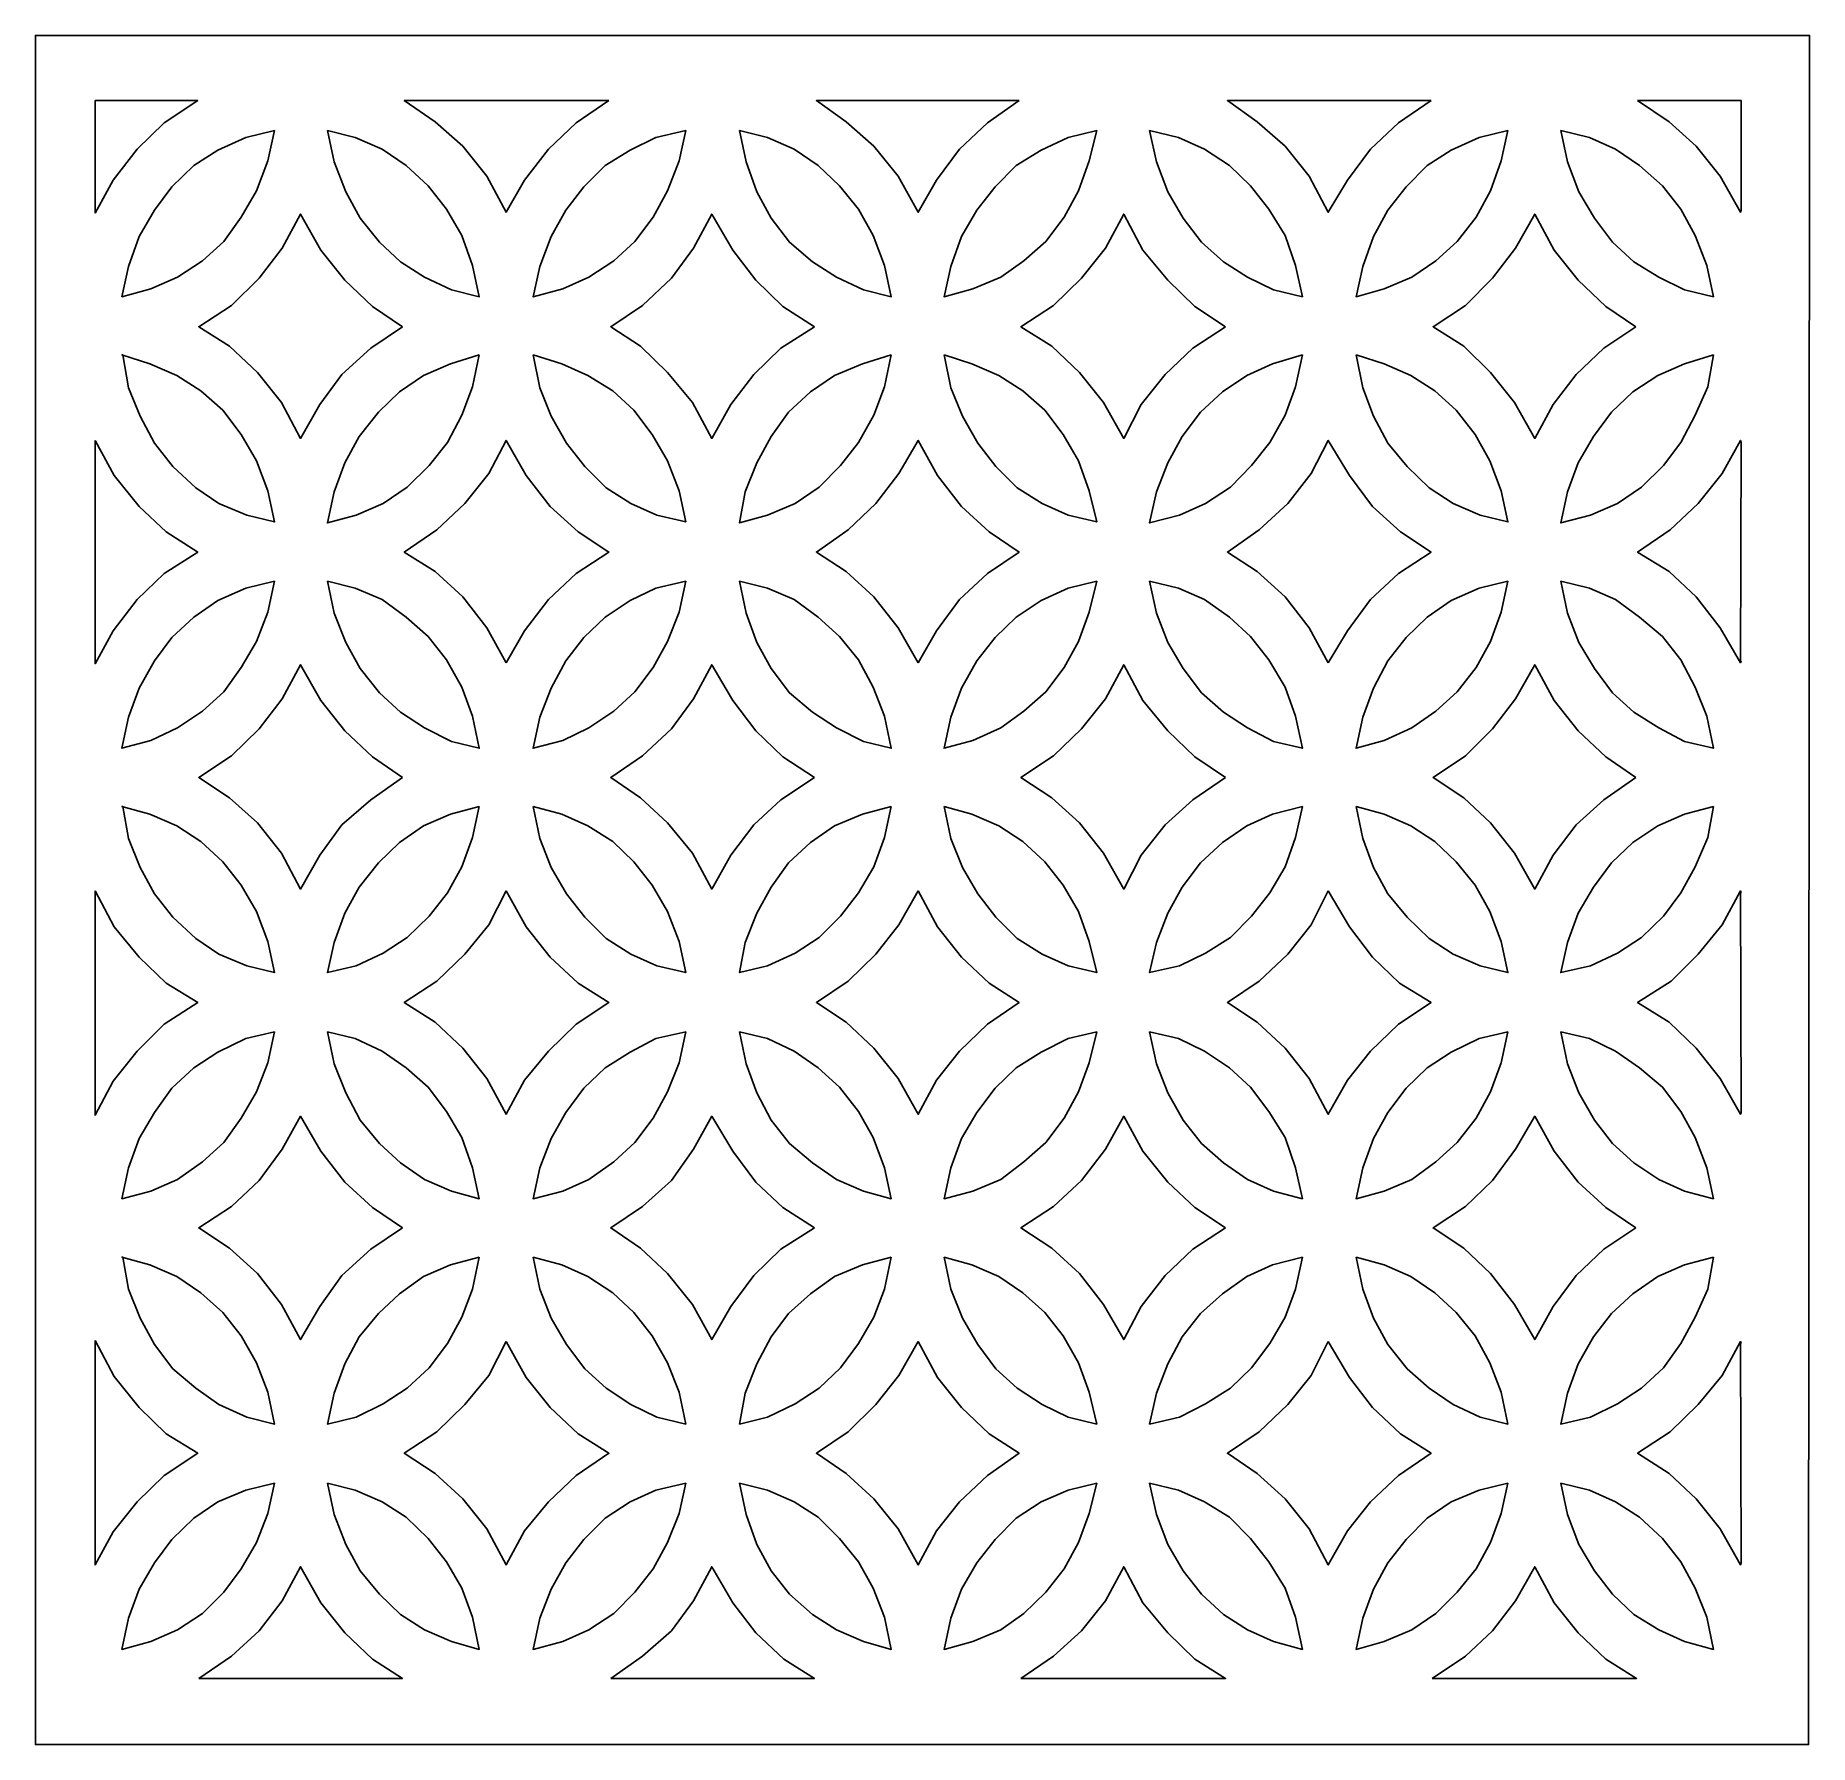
# Model space of a CAD drawing. Header units: centimetres. Extents: x -2.08 to 2.08, y -2 to 2.
import ezdxf

# ---------------------------------------------------------------- set-up
doc = ezdxf.new("R2010")
doc.units = ezdxf.units.CM
doc.header["$MEASUREMENT"] = 0
doc.layers.add('Layer 1', color=7, linetype='Continuous')

msp = doc.modelspace()

# ---------------------------------------------------------------- linework, layer by layer
at = {"layer": 'Layer 1', "color": 177}
for points, knots in [([(2.07412, -2.00073), (2.07412, -2.00073), (-2.07637, -2.00073), (-2.07637, -2.00073), (-2.07637, -2.00073), (-2.07637, -2.00073), (-2.07637, 2.00073), (-2.07637, 2.00073), (-2.07637, 2.00073), (-2.07637, 2.00073), (2.07637, 2.00073), (2.07637, 2.00073), (2.07637, 2.00073), (2.07637, 2.00073), (2.07412, -2.00073), (2.07412, -2.00073)], [0, 0, 0, 0, 0.2, 0.2, 0.2, 0.2, 0.4, 0.4, 0.4, 0.4, 0.6, 0.6, 0.6, 0.6, 1, 1, 1, 1]), ([(2.07637, 2.00073), (2.07637, 2.00073), (2.07412, -2.00073), (2.07412, -2.00073), (2.07412, -2.00073), (2.07412, -2.00073), (2.07637, 2.00073), (2.07637, 2.00073)], [0, 0, 0, 0, 0.3333333, 0.3333333, 0.3333333, 0.3333333, 1, 1, 1, 1]), ([(-1.93697, 1.58467), (-1.93697, 1.58467), (-1.93697, 1.8484), (-1.93697, 1.8484), (-1.93697, 1.8484), (-1.93697, 1.8484), (-1.69639, 1.8484), (-1.69639, 1.8484), (-1.69639, 1.8484), (-1.69639, 1.8484), (-1.77508, 1.79611), (-1.77508, 1.79611), (-1.77508, 1.79611), (-1.77508, 1.79611), (-1.83804, 1.73472), (-1.83804, 1.73472), (-1.83804, 1.73472), (-1.83804, 1.73472), (-1.89425, 1.66197), (-1.89425, 1.66197), (-1.89425, 1.66197), (-1.89425, 1.66197), (-1.93697, 1.58467), (-1.93697, 1.58467)], [0, 0, 0, 0, 0.1428571, 0.1428571, 0.1428571, 0.1428571, 0.2857143, 0.2857143, 0.2857143, 0.2857143, 0.4285714, 0.4285714, 0.4285714, 0.4285714, 0.5714286, 0.5714286, 0.5714286, 0.5714286, 0.7142857, 0.7142857, 0.7142857, 0.7142857, 1, 1, 1, 1]), ([(-0.73409, 1.8484), (-0.73409, 1.8484), (-0.81053, 1.79611), (-0.81053, 1.79611), (-0.81053, 1.79611), (-0.81053, 1.79611), (-0.87574, 1.73472), (-0.87574, 1.73472), (-0.87574, 1.73472), (-0.87574, 1.73472), (-0.93195, 1.66197), (-0.93195, 1.66197), (-0.93195, 1.66197), (-0.93195, 1.66197), (-0.97467, 1.58694), (-0.97467, 1.58694), (-0.97467, 1.58694), (-0.97467, 1.58694), (-1.01963, 1.67106), (-1.01963, 1.67106), (-1.01963, 1.67106), (-1.01963, 1.67106), (-1.07584, 1.74154), (-1.07584, 1.74154), (-1.07584, 1.74154), (-1.07584, 1.74154), (-1.14105, 1.79838), (-1.14105, 1.79838), (-1.14105, 1.79838), (-1.14105, 1.79838), (-1.21299, 1.8484), (-1.21299, 1.8484), (-1.21299, 1.8484), (-1.21299, 1.8484), (-0.73409, 1.8484), (-0.73409, 1.8484)], [0, 0, 0, 0, 0.1, 0.1, 0.1, 0.1, 0.2, 0.2, 0.2, 0.2, 0.3, 0.3, 0.3, 0.3, 0.4, 0.4, 0.4, 0.4, 0.5, 0.5, 0.5, 0.5, 0.6, 0.6, 0.6, 0.6, 0.7, 0.7, 0.7, 0.7, 0.8, 0.8, 0.8, 0.8, 1, 1, 1, 1]), ([(0.22596, 1.8484), (0.22596, 1.8484), (0.15177, 1.79611), (0.15177, 1.79611), (0.15177, 1.79611), (0.15177, 1.79611), (0.08657, 1.73472), (0.08657, 1.73472), (0.08657, 1.73472), (0.08657, 1.73472), (0.0326, 1.66197), (0.0326, 1.66197), (0.0326, 1.66197), (0.0326, 1.66197), (-0.01012, 1.58694), (-0.01012, 1.58694), (-0.01012, 1.58694), (-0.01012, 1.58694), (-0.05733, 1.67106), (-0.05733, 1.67106), (-0.05733, 1.67106), (-0.05733, 1.67106), (-0.11354, 1.74154), (-0.11354, 1.74154), (-0.11354, 1.74154), (-0.11354, 1.74154), (-0.17874, 1.79838), (-0.17874, 1.79838), (-0.17874, 1.79838), (-0.17874, 1.79838), (-0.24844, 1.8484), (-0.24844, 1.8484), (-0.24844, 1.8484), (-0.24844, 1.8484), (0.22596, 1.8484), (0.22596, 1.8484)], [0, 0, 0, 0, 0.1, 0.1, 0.1, 0.1, 0.2, 0.2, 0.2, 0.2, 0.3, 0.3, 0.3, 0.3, 0.4, 0.4, 0.4, 0.4, 0.5, 0.5, 0.5, 0.5, 0.6, 0.6, 0.6, 0.6, 0.7, 0.7, 0.7, 0.7, 0.8, 0.8, 0.8, 0.8, 1, 1, 1, 1]), ([(1.19051, 1.8484), (1.19051, 1.8484), (1.11407, 1.79611), (1.11407, 1.79611), (1.11407, 1.79611), (1.11407, 1.79611), (1.04887, 1.73472), (1.04887, 1.73472), (1.04887, 1.73472), (1.04887, 1.73472), (0.99491, 1.66197), (0.99491, 1.66197), (0.99491, 1.66197), (0.99491, 1.66197), (0.94994, 1.58694), (0.94994, 1.58694), (0.94994, 1.58694), (0.94994, 1.58694), (0.90497, 1.67106), (0.90497, 1.67106), (0.90497, 1.67106), (0.90497, 1.67106), (0.84876, 1.74154), (0.84876, 1.74154), (0.84876, 1.74154), (0.84876, 1.74154), (0.78356, 1.79838), (0.78356, 1.79838), (0.78356, 1.79838), (0.78356, 1.79838), (0.71386, 1.8484), (0.71386, 1.8484), (0.71386, 1.8484), (0.71386, 1.8484), (1.19051, 1.8484), (1.19051, 1.8484)], [0, 0, 0, 0, 0.1, 0.1, 0.1, 0.1, 0.2, 0.2, 0.2, 0.2, 0.3, 0.3, 0.3, 0.3, 0.4, 0.4, 0.4, 0.4, 0.5, 0.5, 0.5, 0.5, 0.6, 0.6, 0.6, 0.6, 0.7, 0.7, 0.7, 0.7, 0.8, 0.8, 0.8, 0.8, 1, 1, 1, 1]), ([(1.67391, 1.8484), (1.67391, 1.8484), (1.91674, 1.8484), (1.91674, 1.8484), (1.91674, 1.8484), (1.91674, 1.8484), (1.91674, 1.59149), (1.91674, 1.59149), (1.91674, 1.59149), (1.91674, 1.59149), (1.91449, 1.58694), (1.91449, 1.58694), (1.91449, 1.58694), (1.91449, 1.58694), (1.86727, 1.67106), (1.86727, 1.67106), (1.86727, 1.67106), (1.86727, 1.67106), (1.81106, 1.74154), (1.81106, 1.74154), (1.81106, 1.74154), (1.81106, 1.74154), (1.74811, 1.79838), (1.74811, 1.79838), (1.74811, 1.79838), (1.74811, 1.79838), (1.67391, 1.8484), (1.67391, 1.8484)], [0, 0, 0, 0, 0.125, 0.125, 0.125, 0.125, 0.25, 0.25, 0.25, 0.25, 0.375, 0.375, 0.375, 0.375, 0.5, 0.5, 0.5, 0.5, 0.625, 0.625, 0.625, 0.625, 0.75, 0.75, 0.75, 0.75, 1, 1, 1, 1]), ([(-1.51652, 1.77792), (-1.51652, 1.77792), (-1.58397, 1.76201), (-1.58397, 1.76201), (-1.58397, 1.76201), (-1.58397, 1.76201), (-1.64918, 1.73245), (-1.64918, 1.73245), (-1.64918, 1.73245), (-1.64918, 1.73245), (-1.70538, 1.69607), (-1.70538, 1.69607), (-1.70538, 1.69607), (-1.70538, 1.69607), (-1.7571, 1.64606), (-1.7571, 1.64606), (-1.7571, 1.64606), (-1.7571, 1.64606), (-1.79757, 1.59149), (-1.79757, 1.59149), (-1.79757, 1.59149), (-1.79757, 1.59149), (-1.83354, 1.5301), (-1.83354, 1.5301), (-1.83354, 1.5301), (-1.83354, 1.5301), (-1.85827, 1.45962), (-1.85827, 1.45962), (-1.85827, 1.45962), (-1.85827, 1.45962), (-1.87401, 1.38914), (-1.87401, 1.38914), (-1.87401, 1.38914), (-1.87401, 1.38914), (-1.80656, 1.40733), (-1.80656, 1.40733), (-1.80656, 1.40733), (-1.80656, 1.40733), (-1.74361, 1.43461), (-1.74361, 1.43461), (-1.74361, 1.43461), (-1.74361, 1.43461), (-1.68515, 1.47326), (-1.68515, 1.47326), (-1.68515, 1.47326), (-1.68515, 1.47326), (-1.63568, 1.51874), (-1.63568, 1.51874), (-1.63568, 1.51874), (-1.63568, 1.51874), (-1.59521, 1.57557), (-1.59521, 1.57557), (-1.59521, 1.57557), (-1.59521, 1.57557), (-1.55924, 1.63696), (-1.55924, 1.63696), (-1.55924, 1.63696), (-1.55924, 1.63696), (-1.53226, 1.70744), (-1.53226, 1.70744), (-1.53226, 1.70744), (-1.53226, 1.70744), (-1.51652, 1.77792), (-1.51652, 1.77792)], [0, 0, 0, 0, 0.0588235, 0.0588235, 0.0588235, 0.0588235, 0.1176471, 0.1176471, 0.1176471, 0.1176471, 0.1764706, 0.1764706, 0.1764706, 0.1764706, 0.2352941, 0.2352941, 0.2352941, 0.2352941, 0.2941176, 0.2941176, 0.2941176, 0.2941176, 0.3529412, 0.3529412, 0.3529412, 0.3529412, 0.4117647, 0.4117647, 0.4117647, 0.4117647, 0.4705882, 0.4705882, 0.4705882, 0.4705882, 0.5294118, 0.5294118, 0.5294118, 0.5294118, 0.5882353, 0.5882353, 0.5882353, 0.5882353, 0.6470588, 0.6470588, 0.6470588, 0.6470588, 0.7058824, 0.7058824, 0.7058824, 0.7058824, 0.7647059, 0.7647059, 0.7647059, 0.7647059, 0.8235294, 0.8235294, 0.8235294, 0.8235294, 0.8823529, 0.8823529, 0.8823529, 0.8823529, 1, 1, 1, 1]), ([(-1.39286, 1.77792), (-1.39286, 1.77792), (-1.37712, 1.70517), (-1.37712, 1.70517), (-1.37712, 1.70517), (-1.37712, 1.70517), (-1.35014, 1.63468), (-1.35014, 1.63468), (-1.35014, 1.63468), (-1.35014, 1.63468), (-1.31642, 1.5733), (-1.31642, 1.5733), (-1.31642, 1.5733), (-1.31642, 1.5733), (-1.27145, 1.51646), (-1.27145, 1.51646), (-1.27145, 1.51646), (-1.27145, 1.51646), (-1.22198, 1.47099), (-1.22198, 1.47099), (-1.22198, 1.47099), (-1.22198, 1.47099), (-1.16578, 1.43461), (-1.16578, 1.43461), (-1.16578, 1.43461), (-1.16578, 1.43461), (-1.10282, 1.40506), (-1.10282, 1.40506), (-1.10282, 1.40506), (-1.10282, 1.40506), (-1.03762, 1.38914), (-1.03762, 1.38914), (-1.03762, 1.38914), (-1.03762, 1.38914), (-1.05336, 1.4619), (-1.05336, 1.4619), (-1.05336, 1.4619), (-1.05336, 1.4619), (-1.07809, 1.53238), (-1.07809, 1.53238), (-1.07809, 1.53238), (-1.07809, 1.53238), (-1.11406, 1.59376), (-1.11406, 1.59376), (-1.11406, 1.59376), (-1.11406, 1.59376), (-1.15678, 1.64833), (-1.15678, 1.64833), (-1.15678, 1.64833), (-1.15678, 1.64833), (-1.20849, 1.69607), (-1.20849, 1.69607), (-1.20849, 1.69607), (-1.20849, 1.69607), (-1.26471, 1.73472), (-1.26471, 1.73472), (-1.26471, 1.73472), (-1.26471, 1.73472), (-1.32766, 1.76201), (-1.32766, 1.76201), (-1.32766, 1.76201), (-1.32766, 1.76201), (-1.39286, 1.77792), (-1.39286, 1.77792)], [0, 0, 0, 0, 0.0588235, 0.0588235, 0.0588235, 0.0588235, 0.1176471, 0.1176471, 0.1176471, 0.1176471, 0.1764706, 0.1764706, 0.1764706, 0.1764706, 0.2352941, 0.2352941, 0.2352941, 0.2352941, 0.2941176, 0.2941176, 0.2941176, 0.2941176, 0.3529412, 0.3529412, 0.3529412, 0.3529412, 0.4117647, 0.4117647, 0.4117647, 0.4117647, 0.4705882, 0.4705882, 0.4705882, 0.4705882, 0.5294118, 0.5294118, 0.5294118, 0.5294118, 0.5882353, 0.5882353, 0.5882353, 0.5882353, 0.6470588, 0.6470588, 0.6470588, 0.6470588, 0.7058824, 0.7058824, 0.7058824, 0.7058824, 0.7647059, 0.7647059, 0.7647059, 0.7647059, 0.8235294, 0.8235294, 0.8235294, 0.8235294, 0.8823529, 0.8823529, 0.8823529, 0.8823529, 1, 1, 1, 1]), ([(-0.55422, 1.77792), (-0.55422, 1.77792), (-0.62392, 1.76201), (-0.62392, 1.76201), (-0.62392, 1.76201), (-0.62392, 1.76201), (-0.68462, 1.73245), (-0.68462, 1.73245), (-0.68462, 1.73245), (-0.68462, 1.73245), (-0.74308, 1.69607), (-0.74308, 1.69607), (-0.74308, 1.69607), (-0.74308, 1.69607), (-0.79255, 1.64606), (-0.79255, 1.64606), (-0.79255, 1.64606), (-0.79255, 1.64606), (-0.83526, 1.59149), (-0.83526, 1.59149), (-0.83526, 1.59149), (-0.83526, 1.59149), (-0.86899, 1.5301), (-0.86899, 1.5301), (-0.86899, 1.5301), (-0.86899, 1.5301), (-0.89597, 1.45962), (-0.89597, 1.45962), (-0.89597, 1.45962), (-0.89597, 1.45962), (-0.91171, 1.38914), (-0.91171, 1.38914), (-0.91171, 1.38914), (-0.91171, 1.38914), (-0.84201, 1.40733), (-0.84201, 1.40733), (-0.84201, 1.40733), (-0.84201, 1.40733), (-0.78131, 1.43461), (-0.78131, 1.43461), (-0.78131, 1.43461), (-0.78131, 1.43461), (-0.72285, 1.47326), (-0.72285, 1.47326), (-0.72285, 1.47326), (-0.72285, 1.47326), (-0.67338, 1.51874), (-0.67338, 1.51874), (-0.67338, 1.51874), (-0.67338, 1.51874), (-0.63067, 1.57557), (-0.63067, 1.57557), (-0.63067, 1.57557), (-0.63067, 1.57557), (-0.59694, 1.63696), (-0.59694, 1.63696), (-0.59694, 1.63696), (-0.59694, 1.63696), (-0.56996, 1.70744), (-0.56996, 1.70744), (-0.56996, 1.70744), (-0.56996, 1.70744), (-0.55422, 1.77792), (-0.55422, 1.77792)], [0, 0, 0, 0, 0.0588235, 0.0588235, 0.0588235, 0.0588235, 0.1176471, 0.1176471, 0.1176471, 0.1176471, 0.1764706, 0.1764706, 0.1764706, 0.1764706, 0.2352941, 0.2352941, 0.2352941, 0.2352941, 0.2941176, 0.2941176, 0.2941176, 0.2941176, 0.3529412, 0.3529412, 0.3529412, 0.3529412, 0.4117647, 0.4117647, 0.4117647, 0.4117647, 0.4705882, 0.4705882, 0.4705882, 0.4705882, 0.5294118, 0.5294118, 0.5294118, 0.5294118, 0.5882353, 0.5882353, 0.5882353, 0.5882353, 0.6470588, 0.6470588, 0.6470588, 0.6470588, 0.7058824, 0.7058824, 0.7058824, 0.7058824, 0.7647059, 0.7647059, 0.7647059, 0.7647059, 0.8235294, 0.8235294, 0.8235294, 0.8235294, 0.8823529, 0.8823529, 0.8823529, 0.8823529, 1, 1, 1, 1]), ([(-0.42831, 1.77792), (-0.42831, 1.77792), (-0.41257, 1.70517), (-0.41257, 1.70517), (-0.41257, 1.70517), (-0.41257, 1.70517), (-0.38784, 1.63468), (-0.38784, 1.63468), (-0.38784, 1.63468), (-0.38784, 1.63468), (-0.35412, 1.5733), (-0.35412, 1.5733), (-0.35412, 1.5733), (-0.35412, 1.5733), (-0.3114, 1.51646), (-0.3114, 1.51646), (-0.3114, 1.51646), (-0.3114, 1.51646), (-0.25744, 1.47099), (-0.25744, 1.47099), (-0.25744, 1.47099), (-0.25744, 1.47099), (-0.20122, 1.43461), (-0.20122, 1.43461), (-0.20122, 1.43461), (-0.20122, 1.43461), (-0.13827, 1.40506), (-0.13827, 1.40506), (-0.13827, 1.40506), (-0.13827, 1.40506), (-0.07307, 1.38914), (-0.07307, 1.38914), (-0.07307, 1.38914), (-0.07307, 1.38914), (-0.08881, 1.4619), (-0.08881, 1.4619), (-0.08881, 1.4619), (-0.08881, 1.4619), (-0.11579, 1.53238), (-0.11579, 1.53238), (-0.11579, 1.53238), (-0.11579, 1.53238), (-0.14951, 1.59376), (-0.14951, 1.59376), (-0.14951, 1.59376), (-0.14951, 1.59376), (-0.19448, 1.64833), (-0.19448, 1.64833), (-0.19448, 1.64833), (-0.19448, 1.64833), (-0.24395, 1.69607), (-0.24395, 1.69607), (-0.24395, 1.69607), (-0.24395, 1.69607), (-0.30015, 1.73472), (-0.30015, 1.73472), (-0.30015, 1.73472), (-0.30015, 1.73472), (-0.36311, 1.76201), (-0.36311, 1.76201), (-0.36311, 1.76201), (-0.36311, 1.76201), (-0.42831, 1.77792), (-0.42831, 1.77792)], [0, 0, 0, 0, 0.0588235, 0.0588235, 0.0588235, 0.0588235, 0.1176471, 0.1176471, 0.1176471, 0.1176471, 0.1764706, 0.1764706, 0.1764706, 0.1764706, 0.2352941, 0.2352941, 0.2352941, 0.2352941, 0.2941176, 0.2941176, 0.2941176, 0.2941176, 0.3529412, 0.3529412, 0.3529412, 0.3529412, 0.4117647, 0.4117647, 0.4117647, 0.4117647, 0.4705882, 0.4705882, 0.4705882, 0.4705882, 0.5294118, 0.5294118, 0.5294118, 0.5294118, 0.5882353, 0.5882353, 0.5882353, 0.5882353, 0.6470588, 0.6470588, 0.6470588, 0.6470588, 0.7058824, 0.7058824, 0.7058824, 0.7058824, 0.7647059, 0.7647059, 0.7647059, 0.7647059, 0.8235294, 0.8235294, 0.8235294, 0.8235294, 0.8823529, 0.8823529, 0.8823529, 0.8823529, 1, 1, 1, 1]), ([(0.40808, 1.77792), (0.40808, 1.77792), (0.34063, 1.76201), (0.34063, 1.76201), (0.34063, 1.76201), (0.34063, 1.76201), (0.27768, 1.73245), (0.27768, 1.73245), (0.27768, 1.73245), (0.27768, 1.73245), (0.21922, 1.69607), (0.21922, 1.69607), (0.21922, 1.69607), (0.21922, 1.69607), (0.16975, 1.64606), (0.16975, 1.64606), (0.16975, 1.64606), (0.16975, 1.64606), (0.12704, 1.59149), (0.12704, 1.59149), (0.12704, 1.59149), (0.12704, 1.59149), (0.09106, 1.5301), (0.09106, 1.5301), (0.09106, 1.5301), (0.09106, 1.5301), (0.06633, 1.45962), (0.06633, 1.45962), (0.06633, 1.45962), (0.06633, 1.45962), (0.05059, 1.38914), (0.05059, 1.38914), (0.05059, 1.38914), (0.05059, 1.38914), (0.11804, 1.40733), (0.11804, 1.40733), (0.11804, 1.40733), (0.11804, 1.40733), (0.18324, 1.43461), (0.18324, 1.43461), (0.18324, 1.43461), (0.18324, 1.43461), (0.23721, 1.47326), (0.23721, 1.47326), (0.23721, 1.47326), (0.23721, 1.47326), (0.28892, 1.51874), (0.28892, 1.51874), (0.28892, 1.51874), (0.28892, 1.51874), (0.33164, 1.57557), (0.33164, 1.57557), (0.33164, 1.57557), (0.33164, 1.57557), (0.36536, 1.63696), (0.36536, 1.63696), (0.36536, 1.63696), (0.36536, 1.63696), (0.39009, 1.70744), (0.39009, 1.70744), (0.39009, 1.70744), (0.39009, 1.70744), (0.40808, 1.77792), (0.40808, 1.77792)], [0, 0, 0, 0, 0.0588235, 0.0588235, 0.0588235, 0.0588235, 0.1176471, 0.1176471, 0.1176471, 0.1176471, 0.1764706, 0.1764706, 0.1764706, 0.1764706, 0.2352941, 0.2352941, 0.2352941, 0.2352941, 0.2941176, 0.2941176, 0.2941176, 0.2941176, 0.3529412, 0.3529412, 0.3529412, 0.3529412, 0.4117647, 0.4117647, 0.4117647, 0.4117647, 0.4705882, 0.4705882, 0.4705882, 0.4705882, 0.5294118, 0.5294118, 0.5294118, 0.5294118, 0.5882353, 0.5882353, 0.5882353, 0.5882353, 0.6470588, 0.6470588, 0.6470588, 0.6470588, 0.7058824, 0.7058824, 0.7058824, 0.7058824, 0.7647059, 0.7647059, 0.7647059, 0.7647059, 0.8235294, 0.8235294, 0.8235294, 0.8235294, 0.8823529, 0.8823529, 0.8823529, 0.8823529, 1, 1, 1, 1]), ([(0.53174, 1.77792), (0.53174, 1.77792), (0.54748, 1.70517), (0.54748, 1.70517), (0.54748, 1.70517), (0.54748, 1.70517), (0.57446, 1.63468), (0.57446, 1.63468), (0.57446, 1.63468), (0.57446, 1.63468), (0.61044, 1.5733), (0.61044, 1.5733), (0.61044, 1.5733), (0.61044, 1.5733), (0.65315, 1.51646), (0.65315, 1.51646), (0.65315, 1.51646), (0.65315, 1.51646), (0.70486, 1.47099), (0.70486, 1.47099), (0.70486, 1.47099), (0.70486, 1.47099), (0.76108, 1.43461), (0.76108, 1.43461), (0.76108, 1.43461), (0.76108, 1.43461), (0.82178, 1.40506), (0.82178, 1.40506), (0.82178, 1.40506), (0.82178, 1.40506), (0.88923, 1.38914), (0.88923, 1.38914), (0.88923, 1.38914), (0.88923, 1.38914), (0.87349, 1.4619), (0.87349, 1.4619), (0.87349, 1.4619), (0.87349, 1.4619), (0.84876, 1.53238), (0.84876, 1.53238), (0.84876, 1.53238), (0.84876, 1.53238), (0.81054, 1.59376), (0.81054, 1.59376), (0.81054, 1.59376), (0.81054, 1.59376), (0.76782, 1.64833), (0.76782, 1.64833), (0.76782, 1.64833), (0.76782, 1.64833), (0.71836, 1.69607), (0.71836, 1.69607), (0.71836, 1.69607), (0.71836, 1.69607), (0.6599, 1.73472), (0.6599, 1.73472), (0.6599, 1.73472), (0.6599, 1.73472), (0.59919, 1.76201), (0.59919, 1.76201), (0.59919, 1.76201), (0.59919, 1.76201), (0.53174, 1.77792), (0.53174, 1.77792)], [0, 0, 0, 0, 0.0588235, 0.0588235, 0.0588235, 0.0588235, 0.1176471, 0.1176471, 0.1176471, 0.1176471, 0.1764706, 0.1764706, 0.1764706, 0.1764706, 0.2352941, 0.2352941, 0.2352941, 0.2352941, 0.2941176, 0.2941176, 0.2941176, 0.2941176, 0.3529412, 0.3529412, 0.3529412, 0.3529412, 0.4117647, 0.4117647, 0.4117647, 0.4117647, 0.4705882, 0.4705882, 0.4705882, 0.4705882, 0.5294118, 0.5294118, 0.5294118, 0.5294118, 0.5882353, 0.5882353, 0.5882353, 0.5882353, 0.6470588, 0.6470588, 0.6470588, 0.6470588, 0.7058824, 0.7058824, 0.7058824, 0.7058824, 0.7647059, 0.7647059, 0.7647059, 0.7647059, 0.8235294, 0.8235294, 0.8235294, 0.8235294, 0.8823529, 0.8823529, 0.8823529, 0.8823529, 1, 1, 1, 1]), ([(1.37038, 1.77792), (1.37038, 1.77792), (1.30293, 1.76201), (1.30293, 1.76201), (1.30293, 1.76201), (1.30293, 1.76201), (1.23773, 1.73245), (1.23773, 1.73245), (1.23773, 1.73245), (1.23773, 1.73245), (1.18152, 1.69607), (1.18152, 1.69607), (1.18152, 1.69607), (1.18152, 1.69607), (1.13206, 1.64606), (1.13206, 1.64606), (1.13206, 1.64606), (1.13206, 1.64606), (1.08934, 1.59149), (1.08934, 1.59149), (1.08934, 1.59149), (1.08934, 1.59149), (1.05561, 1.5301), (1.05561, 1.5301), (1.05561, 1.5301), (1.05561, 1.5301), (1.03088, 1.45962), (1.03088, 1.45962), (1.03088, 1.45962), (1.03088, 1.45962), (1.01514, 1.38914), (1.01514, 1.38914), (1.01514, 1.38914), (1.01514, 1.38914), (1.08034, 1.40733), (1.08034, 1.40733), (1.08034, 1.40733), (1.08034, 1.40733), (1.14555, 1.43461), (1.14555, 1.43461), (1.14555, 1.43461), (1.14555, 1.43461), (1.20176, 1.47326), (1.20176, 1.47326), (1.20176, 1.47326), (1.20176, 1.47326), (1.25122, 1.51874), (1.25122, 1.51874), (1.25122, 1.51874), (1.25122, 1.51874), (1.29619, 1.57557), (1.29619, 1.57557), (1.29619, 1.57557), (1.29619, 1.57557), (1.32991, 1.63696), (1.32991, 1.63696), (1.32991, 1.63696), (1.32991, 1.63696), (1.35465, 1.70744), (1.35465, 1.70744), (1.35465, 1.70744), (1.35465, 1.70744), (1.37038, 1.77792), (1.37038, 1.77792)], [0, 0, 0, 0, 0.0588235, 0.0588235, 0.0588235, 0.0588235, 0.1176471, 0.1176471, 0.1176471, 0.1176471, 0.1764706, 0.1764706, 0.1764706, 0.1764706, 0.2352941, 0.2352941, 0.2352941, 0.2352941, 0.2941176, 0.2941176, 0.2941176, 0.2941176, 0.3529412, 0.3529412, 0.3529412, 0.3529412, 0.4117647, 0.4117647, 0.4117647, 0.4117647, 0.4705882, 0.4705882, 0.4705882, 0.4705882, 0.5294118, 0.5294118, 0.5294118, 0.5294118, 0.5882353, 0.5882353, 0.5882353, 0.5882353, 0.6470588, 0.6470588, 0.6470588, 0.6470588, 0.7058824, 0.7058824, 0.7058824, 0.7058824, 0.7647059, 0.7647059, 0.7647059, 0.7647059, 0.8235294, 0.8235294, 0.8235294, 0.8235294, 0.8823529, 0.8823529, 0.8823529, 0.8823529, 1, 1, 1, 1]), ([(1.49404, 1.77792), (1.49404, 1.77792), (1.50978, 1.70517), (1.50978, 1.70517), (1.50978, 1.70517), (1.50978, 1.70517), (1.53676, 1.63468), (1.53676, 1.63468), (1.53676, 1.63468), (1.53676, 1.63468), (1.57274, 1.5733), (1.57274, 1.5733), (1.57274, 1.5733), (1.57274, 1.5733), (1.61545, 1.51646), (1.61545, 1.51646), (1.61545, 1.51646), (1.61545, 1.51646), (1.66492, 1.47099), (1.66492, 1.47099), (1.66492, 1.47099), (1.66492, 1.47099), (1.72339, 1.43461), (1.72339, 1.43461), (1.72339, 1.43461), (1.72339, 1.43461), (1.78408, 1.40506), (1.78408, 1.40506), (1.78408, 1.40506), (1.78408, 1.40506), (1.85153, 1.38914), (1.85153, 1.38914), (1.85153, 1.38914), (1.85153, 1.38914), (1.83579, 1.4619), (1.83579, 1.4619), (1.83579, 1.4619), (1.83579, 1.4619), (1.80881, 1.53238), (1.80881, 1.53238), (1.80881, 1.53238), (1.80881, 1.53238), (1.77509, 1.59376), (1.77509, 1.59376), (1.77509, 1.59376), (1.77509, 1.59376), (1.73237, 1.64833), (1.73237, 1.64833), (1.73237, 1.64833), (1.73237, 1.64833), (1.67841, 1.69607), (1.67841, 1.69607), (1.67841, 1.69607), (1.67841, 1.69607), (1.6222, 1.73472), (1.6222, 1.73472), (1.6222, 1.73472), (1.6222, 1.73472), (1.56149, 1.76201), (1.56149, 1.76201), (1.56149, 1.76201), (1.56149, 1.76201), (1.49404, 1.77792), (1.49404, 1.77792)], [0, 0, 0, 0, 0.0588235, 0.0588235, 0.0588235, 0.0588235, 0.1176471, 0.1176471, 0.1176471, 0.1176471, 0.1764706, 0.1764706, 0.1764706, 0.1764706, 0.2352941, 0.2352941, 0.2352941, 0.2352941, 0.2941176, 0.2941176, 0.2941176, 0.2941176, 0.3529412, 0.3529412, 0.3529412, 0.3529412, 0.4117647, 0.4117647, 0.4117647, 0.4117647, 0.4705882, 0.4705882, 0.4705882, 0.4705882, 0.5294118, 0.5294118, 0.5294118, 0.5294118, 0.5882353, 0.5882353, 0.5882353, 0.5882353, 0.6470588, 0.6470588, 0.6470588, 0.6470588, 0.7058824, 0.7058824, 0.7058824, 0.7058824, 0.7647059, 0.7647059, 0.7647059, 0.7647059, 0.8235294, 0.8235294, 0.8235294, 0.8235294, 0.8823529, 0.8823529, 0.8823529, 0.8823529, 1, 1, 1, 1]), ([(-1.21749, 1.31866), (-1.21749, 1.31866), (-1.29169, 1.26864), (-1.29169, 1.26864), (-1.29169, 1.26864), (-1.29169, 1.26864), (-1.35913, 1.20726), (-1.35913, 1.20726), (-1.35913, 1.20726), (-1.35913, 1.20726), (-1.41085, 1.13678), (-1.41085, 1.13678), (-1.41085, 1.13678), (-1.41085, 1.13678), (-1.45582, 1.0572), (-1.45582, 1.0572), (-1.45582, 1.0572), (-1.45582, 1.0572), (-1.50078, 1.14133), (-1.50078, 1.14133), (-1.50078, 1.14133), (-1.50078, 1.14133), (-1.55699, 1.2118), (-1.55699, 1.2118), (-1.55699, 1.2118), (-1.55699, 1.2118), (-1.62219, 1.27319), (-1.62219, 1.27319), (-1.62219, 1.27319), (-1.62219, 1.27319), (-1.69414, 1.31866), (-1.69414, 1.31866), (-1.69414, 1.31866), (-1.69414, 1.31866), (-1.6177, 1.36868), (-1.6177, 1.36868), (-1.6177, 1.36868), (-1.6177, 1.36868), (-1.5525, 1.43234), (-1.5525, 1.43234), (-1.5525, 1.43234), (-1.5525, 1.43234), (-1.49853, 1.50282), (-1.49853, 1.50282), (-1.49853, 1.50282), (-1.49853, 1.50282), (-1.45582, 1.58239), (-1.45582, 1.58239), (-1.45582, 1.58239), (-1.45582, 1.58239), (-1.4086, 1.49827), (-1.4086, 1.49827), (-1.4086, 1.49827), (-1.4086, 1.49827), (-1.35239, 1.42779), (-1.35239, 1.42779), (-1.35239, 1.42779), (-1.35239, 1.42779), (-1.28719, 1.36641), (-1.28719, 1.36641), (-1.28719, 1.36641), (-1.28719, 1.36641), (-1.21749, 1.31866), (-1.21749, 1.31866)], [0, 0, 0, 0, 0.0588235, 0.0588235, 0.0588235, 0.0588235, 0.1176471, 0.1176471, 0.1176471, 0.1176471, 0.1764706, 0.1764706, 0.1764706, 0.1764706, 0.2352941, 0.2352941, 0.2352941, 0.2352941, 0.2941176, 0.2941176, 0.2941176, 0.2941176, 0.3529412, 0.3529412, 0.3529412, 0.3529412, 0.4117647, 0.4117647, 0.4117647, 0.4117647, 0.4705882, 0.4705882, 0.4705882, 0.4705882, 0.5294118, 0.5294118, 0.5294118, 0.5294118, 0.5882353, 0.5882353, 0.5882353, 0.5882353, 0.6470588, 0.6470588, 0.6470588, 0.6470588, 0.7058824, 0.7058824, 0.7058824, 0.7058824, 0.7647059, 0.7647059, 0.7647059, 0.7647059, 0.8235294, 0.8235294, 0.8235294, 0.8235294, 0.8823529, 0.8823529, 0.8823529, 0.8823529, 1, 1, 1, 1]), ([(-0.25294, 1.31866), (-0.25294, 1.31866), (-0.33163, 1.26864), (-0.33163, 1.26864), (-0.33163, 1.26864), (-0.33163, 1.26864), (-0.39459, 1.20726), (-0.39459, 1.20726), (-0.39459, 1.20726), (-0.39459, 1.20726), (-0.44855, 1.13678), (-0.44855, 1.13678), (-0.44855, 1.13678), (-0.44855, 1.13678), (-0.49352, 1.0572), (-0.49352, 1.0572), (-0.49352, 1.0572), (-0.49352, 1.0572), (-0.53848, 1.14133), (-0.53848, 1.14133), (-0.53848, 1.14133), (-0.53848, 1.14133), (-0.59694, 1.2118), (-0.59694, 1.2118), (-0.59694, 1.2118), (-0.59694, 1.2118), (-0.65989, 1.27319), (-0.65989, 1.27319), (-0.65989, 1.27319), (-0.65989, 1.27319), (-0.72959, 1.31866), (-0.72959, 1.31866), (-0.72959, 1.31866), (-0.72959, 1.31866), (-0.6554, 1.36868), (-0.6554, 1.36868), (-0.6554, 1.36868), (-0.6554, 1.36868), (-0.58794, 1.43234), (-0.58794, 1.43234), (-0.58794, 1.43234), (-0.58794, 1.43234), (-0.53623, 1.50282), (-0.53623, 1.50282), (-0.53623, 1.50282), (-0.53623, 1.50282), (-0.49352, 1.58239), (-0.49352, 1.58239), (-0.49352, 1.58239), (-0.49352, 1.58239), (-0.44405, 1.49827), (-0.44405, 1.49827), (-0.44405, 1.49827), (-0.44405, 1.49827), (-0.39009, 1.42779), (-0.39009, 1.42779), (-0.39009, 1.42779), (-0.39009, 1.42779), (-0.32713, 1.36641), (-0.32713, 1.36641), (-0.32713, 1.36641), (-0.32713, 1.36641), (-0.25294, 1.31866), (-0.25294, 1.31866)], [0, 0, 0, 0, 0.0588235, 0.0588235, 0.0588235, 0.0588235, 0.1176471, 0.1176471, 0.1176471, 0.1176471, 0.1764706, 0.1764706, 0.1764706, 0.1764706, 0.2352941, 0.2352941, 0.2352941, 0.2352941, 0.2941176, 0.2941176, 0.2941176, 0.2941176, 0.3529412, 0.3529412, 0.3529412, 0.3529412, 0.4117647, 0.4117647, 0.4117647, 0.4117647, 0.4705882, 0.4705882, 0.4705882, 0.4705882, 0.5294118, 0.5294118, 0.5294118, 0.5294118, 0.5882353, 0.5882353, 0.5882353, 0.5882353, 0.6470588, 0.6470588, 0.6470588, 0.6470588, 0.7058824, 0.7058824, 0.7058824, 0.7058824, 0.7647059, 0.7647059, 0.7647059, 0.7647059, 0.8235294, 0.8235294, 0.8235294, 0.8235294, 0.8823529, 0.8823529, 0.8823529, 0.8823529, 1, 1, 1, 1]), ([(0.70936, 1.31866), (0.70936, 1.31866), (0.63292, 1.26864), (0.63292, 1.26864), (0.63292, 1.26864), (0.63292, 1.26864), (0.56772, 1.20726), (0.56772, 1.20726), (0.56772, 1.20726), (0.56772, 1.20726), (0.51151, 1.13678), (0.51151, 1.13678), (0.51151, 1.13678), (0.51151, 1.13678), (0.47104, 1.0572), (0.47104, 1.0572), (0.47104, 1.0572), (0.47104, 1.0572), (0.42382, 1.14133), (0.42382, 1.14133), (0.42382, 1.14133), (0.42382, 1.14133), (0.36761, 1.2118), (0.36761, 1.2118), (0.36761, 1.2118), (0.36761, 1.2118), (0.30241, 1.27319), (0.30241, 1.27319), (0.30241, 1.27319), (0.30241, 1.27319), (0.23046, 1.31866), (0.23046, 1.31866), (0.23046, 1.31866), (0.23046, 1.31866), (0.3069, 1.36868), (0.3069, 1.36868), (0.3069, 1.36868), (0.3069, 1.36868), (0.37211, 1.43234), (0.37211, 1.43234), (0.37211, 1.43234), (0.37211, 1.43234), (0.42832, 1.50282), (0.42832, 1.50282), (0.42832, 1.50282), (0.42832, 1.50282), (0.47104, 1.58239), (0.47104, 1.58239), (0.47104, 1.58239), (0.47104, 1.58239), (0.516, 1.49827), (0.516, 1.49827), (0.516, 1.49827), (0.516, 1.49827), (0.57446, 1.42779), (0.57446, 1.42779), (0.57446, 1.42779), (0.57446, 1.42779), (0.63741, 1.36641), (0.63741, 1.36641), (0.63741, 1.36641), (0.63741, 1.36641), (0.70936, 1.31866), (0.70936, 1.31866)], [0, 0, 0, 0, 0.0588235, 0.0588235, 0.0588235, 0.0588235, 0.1176471, 0.1176471, 0.1176471, 0.1176471, 0.1764706, 0.1764706, 0.1764706, 0.1764706, 0.2352941, 0.2352941, 0.2352941, 0.2352941, 0.2941176, 0.2941176, 0.2941176, 0.2941176, 0.3529412, 0.3529412, 0.3529412, 0.3529412, 0.4117647, 0.4117647, 0.4117647, 0.4117647, 0.4705882, 0.4705882, 0.4705882, 0.4705882, 0.5294118, 0.5294118, 0.5294118, 0.5294118, 0.5882353, 0.5882353, 0.5882353, 0.5882353, 0.6470588, 0.6470588, 0.6470588, 0.6470588, 0.7058824, 0.7058824, 0.7058824, 0.7058824, 0.7647059, 0.7647059, 0.7647059, 0.7647059, 0.8235294, 0.8235294, 0.8235294, 0.8235294, 0.8823529, 0.8823529, 0.8823529, 0.8823529, 1, 1, 1, 1]), ([(1.66942, 1.31866), (1.66942, 1.31866), (1.59522, 1.26864), (1.59522, 1.26864), (1.59522, 1.26864), (1.59522, 1.26864), (1.53002, 1.20726), (1.53002, 1.20726), (1.53002, 1.20726), (1.53002, 1.20726), (1.47605, 1.13678), (1.47605, 1.13678), (1.47605, 1.13678), (1.47605, 1.13678), (1.43335, 1.0572), (1.43335, 1.0572), (1.43335, 1.0572), (1.43335, 1.0572), (1.38612, 1.14133), (1.38612, 1.14133), (1.38612, 1.14133), (1.38612, 1.14133), (1.32991, 1.2118), (1.32991, 1.2118), (1.32991, 1.2118), (1.32991, 1.2118), (1.26696, 1.27319), (1.26696, 1.27319), (1.26696, 1.27319), (1.26696, 1.27319), (1.19501, 1.31866), (1.19501, 1.31866), (1.19501, 1.31866), (1.19501, 1.31866), (1.27145, 1.36868), (1.27145, 1.36868), (1.27145, 1.36868), (1.27145, 1.36868), (1.33441, 1.43234), (1.33441, 1.43234), (1.33441, 1.43234), (1.33441, 1.43234), (1.38837, 1.50282), (1.38837, 1.50282), (1.38837, 1.50282), (1.38837, 1.50282), (1.43335, 1.58239), (1.43335, 1.58239), (1.43335, 1.58239), (1.43335, 1.58239), (1.47831, 1.49827), (1.47831, 1.49827), (1.47831, 1.49827), (1.47831, 1.49827), (1.53451, 1.42779), (1.53451, 1.42779), (1.53451, 1.42779), (1.53451, 1.42779), (1.59971, 1.36641), (1.59971, 1.36641), (1.59971, 1.36641), (1.59971, 1.36641), (1.66942, 1.31866), (1.66942, 1.31866)], [0, 0, 0, 0, 0.0588235, 0.0588235, 0.0588235, 0.0588235, 0.1176471, 0.1176471, 0.1176471, 0.1176471, 0.1764706, 0.1764706, 0.1764706, 0.1764706, 0.2352941, 0.2352941, 0.2352941, 0.2352941, 0.2941176, 0.2941176, 0.2941176, 0.2941176, 0.3529412, 0.3529412, 0.3529412, 0.3529412, 0.4117647, 0.4117647, 0.4117647, 0.4117647, 0.4705882, 0.4705882, 0.4705882, 0.4705882, 0.5294118, 0.5294118, 0.5294118, 0.5294118, 0.5882353, 0.5882353, 0.5882353, 0.5882353, 0.6470588, 0.6470588, 0.6470588, 0.6470588, 0.7058824, 0.7058824, 0.7058824, 0.7058824, 0.7647059, 0.7647059, 0.7647059, 0.7647059, 0.8235294, 0.8235294, 0.8235294, 0.8235294, 0.8823529, 0.8823529, 0.8823529, 0.8823529, 1, 1, 1, 1]), ([(-1.87176, 1.25273), (-1.87176, 1.25273), (-1.85827, 1.17543), (-1.85827, 1.17543), (-1.85827, 1.17543), (-1.85827, 1.17543), (-1.83129, 1.1095), (-1.83129, 1.1095), (-1.83129, 1.1095), (-1.83129, 1.1095), (-1.79757, 1.04583), (-1.79757, 1.04583), (-1.79757, 1.04583), (-1.79757, 1.04583), (-1.75485, 0.99127), (-1.75485, 0.99127), (-1.75485, 0.99127), (-1.75485, 0.99127), (-1.70089, 0.94125), (-1.70089, 0.94125), (-1.70089, 0.94125), (-1.70089, 0.94125), (-1.64692, 0.90487), (-1.64692, 0.90487), (-1.64692, 0.90487), (-1.64692, 0.90487), (-1.58172, 0.87759), (-1.58172, 0.87759), (-1.58172, 0.87759), (-1.58172, 0.87759), (-1.51652, 0.86168), (-1.51652, 0.86168), (-1.51652, 0.86168), (-1.51652, 0.86168), (-1.53226, 0.93443), (-1.53226, 0.93443), (-1.53226, 0.93443), (-1.53226, 0.93443), (-1.55924, 1.00491), (-1.55924, 1.00491), (-1.55924, 1.00491), (-1.55924, 1.00491), (-1.59521, 1.0663), (-1.59521, 1.0663), (-1.59521, 1.0663), (-1.59521, 1.0663), (-1.63793, 1.12314), (-1.63793, 1.12314), (-1.63793, 1.12314), (-1.63793, 1.12314), (-1.68965, 1.16861), (-1.68965, 1.16861), (-1.68965, 1.16861), (-1.68965, 1.16861), (-1.74585, 1.20498), (-1.74585, 1.20498), (-1.74585, 1.20498), (-1.74585, 1.20498), (-1.80881, 1.23227), (-1.80881, 1.23227), (-1.80881, 1.23227), (-1.80881, 1.23227), (-1.87401, 1.25273), (-1.87401, 1.25273), (-1.87401, 1.25273), (-1.87401, 1.25273), (-1.87176, 1.25273), (-1.87176, 1.25273)], [0, 0, 0, 0, 0.0555556, 0.0555556, 0.0555556, 0.0555556, 0.1111111, 0.1111111, 0.1111111, 0.1111111, 0.1666667, 0.1666667, 0.1666667, 0.1666667, 0.2222222, 0.2222222, 0.2222222, 0.2222222, 0.2777778, 0.2777778, 0.2777778, 0.2777778, 0.3333333, 0.3333333, 0.3333333, 0.3333333, 0.3888889, 0.3888889, 0.3888889, 0.3888889, 0.4444444, 0.4444444, 0.4444444, 0.4444444, 0.5, 0.5, 0.5, 0.5, 0.5555556, 0.5555556, 0.5555556, 0.5555556, 0.6111111, 0.6111111, 0.6111111, 0.6111111, 0.6666667, 0.6666667, 0.6666667, 0.6666667, 0.7222222, 0.7222222, 0.7222222, 0.7222222, 0.7777778, 0.7777778, 0.7777778, 0.7777778, 0.8333333, 0.8333333, 0.8333333, 0.8333333, 0.8888889, 0.8888889, 0.8888889, 0.8888889, 1, 1, 1, 1]), ([(-1.03762, 1.25273), (-1.03762, 1.25273), (-1.10507, 1.23227), (-1.10507, 1.23227), (-1.10507, 1.23227), (-1.10507, 1.23227), (-1.16802, 1.20498), (-1.16802, 1.20498), (-1.16802, 1.20498), (-1.16802, 1.20498), (-1.22423, 1.16633), (-1.22423, 1.16633), (-1.22423, 1.16633), (-1.22423, 1.16633), (-1.2737, 1.11859), (-1.2737, 1.11859), (-1.2737, 1.11859), (-1.2737, 1.11859), (-1.31866, 1.06175), (-1.31866, 1.06175), (-1.31866, 1.06175), (-1.31866, 1.06175), (-1.35239, 1.00037), (-1.35239, 1.00037), (-1.35239, 1.00037), (-1.35239, 1.00037), (-1.37712, 0.93216), (-1.37712, 0.93216), (-1.37712, 0.93216), (-1.37712, 0.93216), (-1.39286, 0.8594), (-1.39286, 0.8594), (-1.39286, 0.8594), (-1.39286, 0.8594), (-1.32541, 0.87759), (-1.32541, 0.87759), (-1.32541, 0.87759), (-1.32541, 0.87759), (-1.26246, 0.90487), (-1.26246, 0.90487), (-1.26246, 0.90487), (-1.26246, 0.90487), (-1.20625, 0.94352), (-1.20625, 0.94352), (-1.20625, 0.94352), (-1.20625, 0.94352), (-1.15453, 0.99354), (-1.15453, 0.99354), (-1.15453, 0.99354), (-1.15453, 0.99354), (-1.11181, 1.04811), (-1.11181, 1.04811), (-1.11181, 1.04811), (-1.11181, 1.04811), (-1.07809, 1.11177), (-1.07809, 1.11177), (-1.07809, 1.11177), (-1.07809, 1.11177), (-1.05336, 1.1777), (-1.05336, 1.1777), (-1.05336, 1.1777), (-1.05336, 1.1777), (-1.03762, 1.25273), (-1.03762, 1.25273)], [0, 0, 0, 0, 0.0588235, 0.0588235, 0.0588235, 0.0588235, 0.1176471, 0.1176471, 0.1176471, 0.1176471, 0.1764706, 0.1764706, 0.1764706, 0.1764706, 0.2352941, 0.2352941, 0.2352941, 0.2352941, 0.2941176, 0.2941176, 0.2941176, 0.2941176, 0.3529412, 0.3529412, 0.3529412, 0.3529412, 0.4117647, 0.4117647, 0.4117647, 0.4117647, 0.4705882, 0.4705882, 0.4705882, 0.4705882, 0.5294118, 0.5294118, 0.5294118, 0.5294118, 0.5882353, 0.5882353, 0.5882353, 0.5882353, 0.6470588, 0.6470588, 0.6470588, 0.6470588, 0.7058824, 0.7058824, 0.7058824, 0.7058824, 0.7647059, 0.7647059, 0.7647059, 0.7647059, 0.8235294, 0.8235294, 0.8235294, 0.8235294, 0.8823529, 0.8823529, 0.8823529, 0.8823529, 1, 1, 1, 1]), ([(-0.91171, 1.25273), (-0.91171, 1.25273), (-0.89597, 1.17543), (-0.89597, 1.17543), (-0.89597, 1.17543), (-0.89597, 1.17543), (-0.86899, 1.1095), (-0.86899, 1.1095), (-0.86899, 1.1095), (-0.86899, 1.1095), (-0.83302, 1.04583), (-0.83302, 1.04583), (-0.83302, 1.04583), (-0.83302, 1.04583), (-0.7903, 0.99127), (-0.7903, 0.99127), (-0.7903, 0.99127), (-0.7903, 0.99127), (-0.74084, 0.94125), (-0.74084, 0.94125), (-0.74084, 0.94125), (-0.74084, 0.94125), (-0.68238, 0.90487), (-0.68238, 0.90487), (-0.68238, 0.90487), (-0.68238, 0.90487), (-0.62167, 0.87759), (-0.62167, 0.87759), (-0.62167, 0.87759), (-0.62167, 0.87759), (-0.55422, 0.86168), (-0.55422, 0.86168), (-0.55422, 0.86168), (-0.55422, 0.86168), (-0.56996, 0.93443), (-0.56996, 0.93443), (-0.56996, 0.93443), (-0.56996, 0.93443), (-0.59694, 1.00491), (-0.59694, 1.00491), (-0.59694, 1.00491), (-0.59694, 1.00491), (-0.63291, 1.0663), (-0.63291, 1.0663), (-0.63291, 1.0663), (-0.63291, 1.0663), (-0.67563, 1.12314), (-0.67563, 1.12314), (-0.67563, 1.12314), (-0.67563, 1.12314), (-0.72509, 1.16861), (-0.72509, 1.16861), (-0.72509, 1.16861), (-0.72509, 1.16861), (-0.78355, 1.20498), (-0.78355, 1.20498), (-0.78355, 1.20498), (-0.78355, 1.20498), (-0.84426, 1.23227), (-0.84426, 1.23227), (-0.84426, 1.23227), (-0.84426, 1.23227), (-0.91171, 1.25273), (-0.91171, 1.25273)], [0, 0, 0, 0, 0.0588235, 0.0588235, 0.0588235, 0.0588235, 0.1176471, 0.1176471, 0.1176471, 0.1176471, 0.1764706, 0.1764706, 0.1764706, 0.1764706, 0.2352941, 0.2352941, 0.2352941, 0.2352941, 0.2941176, 0.2941176, 0.2941176, 0.2941176, 0.3529412, 0.3529412, 0.3529412, 0.3529412, 0.4117647, 0.4117647, 0.4117647, 0.4117647, 0.4705882, 0.4705882, 0.4705882, 0.4705882, 0.5294118, 0.5294118, 0.5294118, 0.5294118, 0.5882353, 0.5882353, 0.5882353, 0.5882353, 0.6470588, 0.6470588, 0.6470588, 0.6470588, 0.7058824, 0.7058824, 0.7058824, 0.7058824, 0.7647059, 0.7647059, 0.7647059, 0.7647059, 0.8235294, 0.8235294, 0.8235294, 0.8235294, 0.8823529, 0.8823529, 0.8823529, 0.8823529, 1, 1, 1, 1]), ([(-0.07307, 1.25273), (-0.07307, 1.25273), (-0.14052, 1.23227), (-0.14052, 1.23227), (-0.14052, 1.23227), (-0.14052, 1.23227), (-0.20572, 1.20498), (-0.20572, 1.20498), (-0.20572, 1.20498), (-0.20572, 1.20498), (-0.26193, 1.16633), (-0.26193, 1.16633), (-0.26193, 1.16633), (-0.26193, 1.16633), (-0.31364, 1.11859), (-0.31364, 1.11859), (-0.31364, 1.11859), (-0.31364, 1.11859), (-0.35412, 1.06175), (-0.35412, 1.06175), (-0.35412, 1.06175), (-0.35412, 1.06175), (-0.38784, 1.00037), (-0.38784, 1.00037), (-0.38784, 1.00037), (-0.38784, 1.00037), (-0.41482, 0.93216), (-0.41482, 0.93216), (-0.41482, 0.93216), (-0.41482, 0.93216), (-0.42831, 0.8594), (-0.42831, 0.8594), (-0.42831, 0.8594), (-0.42831, 0.8594), (-0.36311, 0.87759), (-0.36311, 0.87759), (-0.36311, 0.87759), (-0.36311, 0.87759), (-0.29791, 0.90487), (-0.29791, 0.90487), (-0.29791, 0.90487), (-0.29791, 0.90487), (-0.2417, 0.94352), (-0.2417, 0.94352), (-0.2417, 0.94352), (-0.2417, 0.94352), (-0.19223, 0.99354), (-0.19223, 0.99354), (-0.19223, 0.99354), (-0.19223, 0.99354), (-0.14951, 1.04811), (-0.14951, 1.04811), (-0.14951, 1.04811), (-0.14951, 1.04811), (-0.11354, 1.11177), (-0.11354, 1.11177), (-0.11354, 1.11177), (-0.11354, 1.11177), (-0.08881, 1.1777), (-0.08881, 1.1777), (-0.08881, 1.1777), (-0.08881, 1.1777), (-0.07307, 1.25273), (-0.07307, 1.25273)], [0, 0, 0, 0, 0.0588235, 0.0588235, 0.0588235, 0.0588235, 0.1176471, 0.1176471, 0.1176471, 0.1176471, 0.1764706, 0.1764706, 0.1764706, 0.1764706, 0.2352941, 0.2352941, 0.2352941, 0.2352941, 0.2941176, 0.2941176, 0.2941176, 0.2941176, 0.3529412, 0.3529412, 0.3529412, 0.3529412, 0.4117647, 0.4117647, 0.4117647, 0.4117647, 0.4705882, 0.4705882, 0.4705882, 0.4705882, 0.5294118, 0.5294118, 0.5294118, 0.5294118, 0.5882353, 0.5882353, 0.5882353, 0.5882353, 0.6470588, 0.6470588, 0.6470588, 0.6470588, 0.7058824, 0.7058824, 0.7058824, 0.7058824, 0.7647059, 0.7647059, 0.7647059, 0.7647059, 0.8235294, 0.8235294, 0.8235294, 0.8235294, 0.8823529, 0.8823529, 0.8823529, 0.8823529, 1, 1, 1, 1]), ([(0.05059, 1.25273), (0.05059, 1.25273), (0.06633, 1.17543), (0.06633, 1.17543), (0.06633, 1.17543), (0.06633, 1.17543), (0.09331, 1.1095), (0.09331, 1.1095), (0.09331, 1.1095), (0.09331, 1.1095), (0.12928, 1.04583), (0.12928, 1.04583), (0.12928, 1.04583), (0.12928, 1.04583), (0.172, 0.99127), (0.172, 0.99127), (0.172, 0.99127), (0.172, 0.99127), (0.22147, 0.94125), (0.22147, 0.94125), (0.22147, 0.94125), (0.22147, 0.94125), (0.27992, 0.90487), (0.27992, 0.90487), (0.27992, 0.90487), (0.27992, 0.90487), (0.34063, 0.87759), (0.34063, 0.87759), (0.34063, 0.87759), (0.34063, 0.87759), (0.40808, 0.86168), (0.40808, 0.86168), (0.40808, 0.86168), (0.40808, 0.86168), (0.39009, 0.93443), (0.39009, 0.93443), (0.39009, 0.93443), (0.39009, 0.93443), (0.36536, 1.00491), (0.36536, 1.00491), (0.36536, 1.00491), (0.36536, 1.00491), (0.32939, 1.0663), (0.32939, 1.0663), (0.32939, 1.0663), (0.32939, 1.0663), (0.28667, 1.12314), (0.28667, 1.12314), (0.28667, 1.12314), (0.28667, 1.12314), (0.23496, 1.16861), (0.23496, 1.16861), (0.23496, 1.16861), (0.23496, 1.16861), (0.17875, 1.20498), (0.17875, 1.20498), (0.17875, 1.20498), (0.17875, 1.20498), (0.11579, 1.23227), (0.11579, 1.23227), (0.11579, 1.23227), (0.11579, 1.23227), (0.05059, 1.25273), (0.05059, 1.25273)], [0, 0, 0, 0, 0.0588235, 0.0588235, 0.0588235, 0.0588235, 0.1176471, 0.1176471, 0.1176471, 0.1176471, 0.1764706, 0.1764706, 0.1764706, 0.1764706, 0.2352941, 0.2352941, 0.2352941, 0.2352941, 0.2941176, 0.2941176, 0.2941176, 0.2941176, 0.3529412, 0.3529412, 0.3529412, 0.3529412, 0.4117647, 0.4117647, 0.4117647, 0.4117647, 0.4705882, 0.4705882, 0.4705882, 0.4705882, 0.5294118, 0.5294118, 0.5294118, 0.5294118, 0.5882353, 0.5882353, 0.5882353, 0.5882353, 0.6470588, 0.6470588, 0.6470588, 0.6470588, 0.7058824, 0.7058824, 0.7058824, 0.7058824, 0.7647059, 0.7647059, 0.7647059, 0.7647059, 0.8235294, 0.8235294, 0.8235294, 0.8235294, 0.8823529, 0.8823529, 0.8823529, 0.8823529, 1, 1, 1, 1]), ([(0.88923, 1.25273), (0.88923, 1.25273), (0.81953, 1.23227), (0.81953, 1.23227), (0.81953, 1.23227), (0.81953, 1.23227), (0.75883, 1.20498), (0.75883, 1.20498), (0.75883, 1.20498), (0.75883, 1.20498), (0.70262, 1.16633), (0.70262, 1.16633), (0.70262, 1.16633), (0.70262, 1.16633), (0.6509, 1.11859), (0.6509, 1.11859), (0.6509, 1.11859), (0.6509, 1.11859), (0.60819, 1.06175), (0.60819, 1.06175), (0.60819, 1.06175), (0.60819, 1.06175), (0.57446, 1.00037), (0.57446, 1.00037), (0.57446, 1.00037), (0.57446, 1.00037), (0.54748, 0.93216), (0.54748, 0.93216), (0.54748, 0.93216), (0.54748, 0.93216), (0.53174, 0.8594), (0.53174, 0.8594), (0.53174, 0.8594), (0.53174, 0.8594), (0.60144, 0.87759), (0.60144, 0.87759), (0.60144, 0.87759), (0.60144, 0.87759), (0.66215, 0.90487), (0.66215, 0.90487), (0.66215, 0.90487), (0.66215, 0.90487), (0.72061, 0.94352), (0.72061, 0.94352), (0.72061, 0.94352), (0.72061, 0.94352), (0.77007, 0.99354), (0.77007, 0.99354), (0.77007, 0.99354), (0.77007, 0.99354), (0.81279, 1.04811), (0.81279, 1.04811), (0.81279, 1.04811), (0.81279, 1.04811), (0.84876, 1.11177), (0.84876, 1.11177), (0.84876, 1.11177), (0.84876, 1.11177), (0.87349, 1.1777), (0.87349, 1.1777), (0.87349, 1.1777), (0.87349, 1.1777), (0.88923, 1.25273), (0.88923, 1.25273)], [0, 0, 0, 0, 0.0588235, 0.0588235, 0.0588235, 0.0588235, 0.1176471, 0.1176471, 0.1176471, 0.1176471, 0.1764706, 0.1764706, 0.1764706, 0.1764706, 0.2352941, 0.2352941, 0.2352941, 0.2352941, 0.2941176, 0.2941176, 0.2941176, 0.2941176, 0.3529412, 0.3529412, 0.3529412, 0.3529412, 0.4117647, 0.4117647, 0.4117647, 0.4117647, 0.4705882, 0.4705882, 0.4705882, 0.4705882, 0.5294118, 0.5294118, 0.5294118, 0.5294118, 0.5882353, 0.5882353, 0.5882353, 0.5882353, 0.6470588, 0.6470588, 0.6470588, 0.6470588, 0.7058824, 0.7058824, 0.7058824, 0.7058824, 0.7647059, 0.7647059, 0.7647059, 0.7647059, 0.8235294, 0.8235294, 0.8235294, 0.8235294, 0.8823529, 0.8823529, 0.8823529, 0.8823529, 1, 1, 1, 1]), ([(1.01514, 1.25273), (1.01514, 1.25273), (1.03088, 1.17543), (1.03088, 1.17543), (1.03088, 1.17543), (1.03088, 1.17543), (1.05561, 1.1095), (1.05561, 1.1095), (1.05561, 1.1095), (1.05561, 1.1095), (1.08934, 1.04583), (1.08934, 1.04583), (1.08934, 1.04583), (1.08934, 1.04583), (1.1343, 0.99127), (1.1343, 0.99127), (1.1343, 0.99127), (1.1343, 0.99127), (1.18602, 0.94125), (1.18602, 0.94125), (1.18602, 0.94125), (1.18602, 0.94125), (1.24223, 0.90487), (1.24223, 0.90487), (1.24223, 0.90487), (1.24223, 0.90487), (1.30518, 0.87759), (1.30518, 0.87759), (1.30518, 0.87759), (1.30518, 0.87759), (1.37038, 0.86168), (1.37038, 0.86168), (1.37038, 0.86168), (1.37038, 0.86168), (1.35465, 0.93443), (1.35465, 0.93443), (1.35465, 0.93443), (1.35465, 0.93443), (1.32766, 1.00491), (1.32766, 1.00491), (1.32766, 1.00491), (1.32766, 1.00491), (1.29394, 1.0663), (1.29394, 1.0663), (1.29394, 1.0663), (1.29394, 1.0663), (1.24897, 1.12314), (1.24897, 1.12314), (1.24897, 1.12314), (1.24897, 1.12314), (1.19951, 1.16861), (1.19951, 1.16861), (1.19951, 1.16861), (1.19951, 1.16861), (1.14331, 1.20498), (1.14331, 1.20498), (1.14331, 1.20498), (1.14331, 1.20498), (1.08034, 1.23227), (1.08034, 1.23227), (1.08034, 1.23227), (1.08034, 1.23227), (1.01514, 1.25273), (1.01514, 1.25273)], [0, 0, 0, 0, 0.0588235, 0.0588235, 0.0588235, 0.0588235, 0.1176471, 0.1176471, 0.1176471, 0.1176471, 0.1764706, 0.1764706, 0.1764706, 0.1764706, 0.2352941, 0.2352941, 0.2352941, 0.2352941, 0.2941176, 0.2941176, 0.2941176, 0.2941176, 0.3529412, 0.3529412, 0.3529412, 0.3529412, 0.4117647, 0.4117647, 0.4117647, 0.4117647, 0.4705882, 0.4705882, 0.4705882, 0.4705882, 0.5294118, 0.5294118, 0.5294118, 0.5294118, 0.5882353, 0.5882353, 0.5882353, 0.5882353, 0.6470588, 0.6470588, 0.6470588, 0.6470588, 0.7058824, 0.7058824, 0.7058824, 0.7058824, 0.7647059, 0.7647059, 0.7647059, 0.7647059, 0.8235294, 0.8235294, 0.8235294, 0.8235294, 0.8823529, 0.8823529, 0.8823529, 0.8823529, 1, 1, 1, 1]), ([(1.85153, 1.25273), (1.85153, 1.25273), (1.78408, 1.23227), (1.78408, 1.23227), (1.78408, 1.23227), (1.78408, 1.23227), (1.72114, 1.20498), (1.72114, 1.20498), (1.72114, 1.20498), (1.72114, 1.20498), (1.66267, 1.16633), (1.66267, 1.16633), (1.66267, 1.16633), (1.66267, 1.16633), (1.61321, 1.11859), (1.61321, 1.11859), (1.61321, 1.11859), (1.61321, 1.11859), (1.57049, 1.06175), (1.57049, 1.06175), (1.57049, 1.06175), (1.57049, 1.06175), (1.53451, 1.00037), (1.53451, 1.00037), (1.53451, 1.00037), (1.53451, 1.00037), (1.50978, 0.93216), (1.50978, 0.93216), (1.50978, 0.93216), (1.50978, 0.93216), (1.49404, 0.8594), (1.49404, 0.8594), (1.49404, 0.8594), (1.49404, 0.8594), (1.56374, 0.87759), (1.56374, 0.87759), (1.56374, 0.87759), (1.56374, 0.87759), (1.6267, 0.90487), (1.6267, 0.90487), (1.6267, 0.90487), (1.6267, 0.90487), (1.68291, 0.94352), (1.68291, 0.94352), (1.68291, 0.94352), (1.68291, 0.94352), (1.73462, 0.99354), (1.73462, 0.99354), (1.73462, 0.99354), (1.73462, 0.99354), (1.77509, 1.04811), (1.77509, 1.04811), (1.77509, 1.04811), (1.77509, 1.04811), (1.80881, 1.11177), (1.80881, 1.11177), (1.80881, 1.11177), (1.80881, 1.11177), (1.83804, 1.1777), (1.83804, 1.1777), (1.83804, 1.1777), (1.83804, 1.1777), (1.85153, 1.25273), (1.85153, 1.25273)], [0, 0, 0, 0, 0.0588235, 0.0588235, 0.0588235, 0.0588235, 0.1176471, 0.1176471, 0.1176471, 0.1176471, 0.1764706, 0.1764706, 0.1764706, 0.1764706, 0.2352941, 0.2352941, 0.2352941, 0.2352941, 0.2941176, 0.2941176, 0.2941176, 0.2941176, 0.3529412, 0.3529412, 0.3529412, 0.3529412, 0.4117647, 0.4117647, 0.4117647, 0.4117647, 0.4705882, 0.4705882, 0.4705882, 0.4705882, 0.5294118, 0.5294118, 0.5294118, 0.5294118, 0.5882353, 0.5882353, 0.5882353, 0.5882353, 0.6470588, 0.6470588, 0.6470588, 0.6470588, 0.7058824, 0.7058824, 0.7058824, 0.7058824, 0.7647059, 0.7647059, 0.7647059, 0.7647059, 0.8235294, 0.8235294, 0.8235294, 0.8235294, 0.8823529, 0.8823529, 0.8823529, 0.8823529, 1, 1, 1, 1]), ([(-1.93697, 1.05266), (-1.93697, 1.05266), (-1.892, 0.97081), (-1.892, 0.97081), (-1.892, 0.97081), (-1.892, 0.97081), (-1.83354, 0.89805), (-1.83354, 0.89805), (-1.83354, 0.89805), (-1.83354, 0.89805), (-1.77059, 0.83894), (-1.77059, 0.83894), (-1.77059, 0.83894), (-1.77059, 0.83894), (-1.69639, 0.7912), (-1.69639, 0.7912), (-1.69639, 0.7912), (-1.69639, 0.7912), (-1.77508, 0.74118), (-1.77508, 0.74118), (-1.77508, 0.74118), (-1.77508, 0.74118), (-1.83804, 0.67979), (-1.83804, 0.67979), (-1.83804, 0.67979), (-1.83804, 0.67979), (-1.89425, 0.60704), (-1.89425, 0.60704), (-1.89425, 0.60704), (-1.89425, 0.60704), (-1.93697, 0.52974), (-1.93697, 0.52974), (-1.93697, 0.52974), (-1.93697, 0.52974), (-1.93697, 1.05266), (-1.93697, 1.05266)], [0, 0, 0, 0, 0.1, 0.1, 0.1, 0.1, 0.2, 0.2, 0.2, 0.2, 0.3, 0.3, 0.3, 0.3, 0.4, 0.4, 0.4, 0.4, 0.5, 0.5, 0.5, 0.5, 0.6, 0.6, 0.6, 0.6, 0.7, 0.7, 0.7, 0.7, 0.8, 0.8, 0.8, 0.8, 1, 1, 1, 1]), ([(-0.97467, 0.53201), (-0.97467, 0.53201), (-1.01963, 0.61386), (-1.01963, 0.61386), (-1.01963, 0.61386), (-1.01963, 0.61386), (-1.07584, 0.68661), (-1.07584, 0.68661), (-1.07584, 0.68661), (-1.07584, 0.68661), (-1.14105, 0.74573), (-1.14105, 0.74573), (-1.14105, 0.74573), (-1.14105, 0.74573), (-1.21299, 0.7912), (-1.21299, 0.7912), (-1.21299, 0.7912), (-1.21299, 0.7912), (-1.13654, 0.84349), (-1.13654, 0.84349), (-1.13654, 0.84349), (-1.13654, 0.84349), (-1.07134, 0.90487), (-1.07134, 0.90487), (-1.07134, 0.90487), (-1.07134, 0.90487), (-1.01514, 0.97535), (-1.01514, 0.97535), (-1.01514, 0.97535), (-1.01514, 0.97535), (-0.97467, 1.05266), (-0.97467, 1.05266), (-0.97467, 1.05266), (-0.97467, 1.05266), (-0.92745, 0.97081), (-0.92745, 0.97081), (-0.92745, 0.97081), (-0.92745, 0.97081), (-0.87124, 0.89805), (-0.87124, 0.89805), (-0.87124, 0.89805), (-0.87124, 0.89805), (-0.80604, 0.83894), (-0.80604, 0.83894), (-0.80604, 0.83894), (-0.80604, 0.83894), (-0.73409, 0.7912), (-0.73409, 0.7912), (-0.73409, 0.7912), (-0.73409, 0.7912), (-0.81053, 0.74118), (-0.81053, 0.74118), (-0.81053, 0.74118), (-0.81053, 0.74118), (-0.87574, 0.67979), (-0.87574, 0.67979), (-0.87574, 0.67979), (-0.87574, 0.67979), (-0.93195, 0.60704), (-0.93195, 0.60704), (-0.93195, 0.60704), (-0.93195, 0.60704), (-0.97467, 0.53201), (-0.97467, 0.53201)], [0, 0, 0, 0, 0.0588235, 0.0588235, 0.0588235, 0.0588235, 0.1176471, 0.1176471, 0.1176471, 0.1176471, 0.1764706, 0.1764706, 0.1764706, 0.1764706, 0.2352941, 0.2352941, 0.2352941, 0.2352941, 0.2941176, 0.2941176, 0.2941176, 0.2941176, 0.3529412, 0.3529412, 0.3529412, 0.3529412, 0.4117647, 0.4117647, 0.4117647, 0.4117647, 0.4705882, 0.4705882, 0.4705882, 0.4705882, 0.5294118, 0.5294118, 0.5294118, 0.5294118, 0.5882353, 0.5882353, 0.5882353, 0.5882353, 0.6470588, 0.6470588, 0.6470588, 0.6470588, 0.7058824, 0.7058824, 0.7058824, 0.7058824, 0.7647059, 0.7647059, 0.7647059, 0.7647059, 0.8235294, 0.8235294, 0.8235294, 0.8235294, 0.8823529, 0.8823529, 0.8823529, 0.8823529, 1, 1, 1, 1]), ([(-0.01012, 0.53201), (-0.01012, 0.53201), (-0.05733, 0.61386), (-0.05733, 0.61386), (-0.05733, 0.61386), (-0.05733, 0.61386), (-0.11354, 0.68661), (-0.11354, 0.68661), (-0.11354, 0.68661), (-0.11354, 0.68661), (-0.17874, 0.74573), (-0.17874, 0.74573), (-0.17874, 0.74573), (-0.17874, 0.74573), (-0.24844, 0.7912), (-0.24844, 0.7912), (-0.24844, 0.7912), (-0.24844, 0.7912), (-0.17425, 0.84349), (-0.17425, 0.84349), (-0.17425, 0.84349), (-0.17425, 0.84349), (-0.10904, 0.90487), (-0.10904, 0.90487), (-0.10904, 0.90487), (-0.10904, 0.90487), (-0.05508, 0.97535), (-0.05508, 0.97535), (-0.05508, 0.97535), (-0.05508, 0.97535), (-0.01012, 1.05266), (-0.01012, 1.05266), (-0.01012, 1.05266), (-0.01012, 1.05266), (0.03485, 0.97081), (0.03485, 0.97081), (0.03485, 0.97081), (0.03485, 0.97081), (0.09106, 0.89805), (0.09106, 0.89805), (0.09106, 0.89805), (0.09106, 0.89805), (0.15626, 0.83894), (0.15626, 0.83894), (0.15626, 0.83894), (0.15626, 0.83894), (0.22596, 0.7912), (0.22596, 0.7912), (0.22596, 0.7912), (0.22596, 0.7912), (0.15177, 0.74118), (0.15177, 0.74118), (0.15177, 0.74118), (0.15177, 0.74118), (0.08657, 0.67979), (0.08657, 0.67979), (0.08657, 0.67979), (0.08657, 0.67979), (0.0326, 0.60704), (0.0326, 0.60704), (0.0326, 0.60704), (0.0326, 0.60704), (-0.01012, 0.53201), (-0.01012, 0.53201)], [0, 0, 0, 0, 0.0588235, 0.0588235, 0.0588235, 0.0588235, 0.1176471, 0.1176471, 0.1176471, 0.1176471, 0.1764706, 0.1764706, 0.1764706, 0.1764706, 0.2352941, 0.2352941, 0.2352941, 0.2352941, 0.2941176, 0.2941176, 0.2941176, 0.2941176, 0.3529412, 0.3529412, 0.3529412, 0.3529412, 0.4117647, 0.4117647, 0.4117647, 0.4117647, 0.4705882, 0.4705882, 0.4705882, 0.4705882, 0.5294118, 0.5294118, 0.5294118, 0.5294118, 0.5882353, 0.5882353, 0.5882353, 0.5882353, 0.6470588, 0.6470588, 0.6470588, 0.6470588, 0.7058824, 0.7058824, 0.7058824, 0.7058824, 0.7647059, 0.7647059, 0.7647059, 0.7647059, 0.8235294, 0.8235294, 0.8235294, 0.8235294, 0.8823529, 0.8823529, 0.8823529, 0.8823529, 1, 1, 1, 1]), ([(0.94994, 0.53201), (0.94994, 0.53201), (0.90497, 0.61386), (0.90497, 0.61386), (0.90497, 0.61386), (0.90497, 0.61386), (0.84876, 0.68661), (0.84876, 0.68661), (0.84876, 0.68661), (0.84876, 0.68661), (0.78356, 0.74573), (0.78356, 0.74573), (0.78356, 0.74573), (0.78356, 0.74573), (0.71386, 0.7912), (0.71386, 0.7912), (0.71386, 0.7912), (0.71386, 0.7912), (0.78805, 0.84349), (0.78805, 0.84349), (0.78805, 0.84349), (0.78805, 0.84349), (0.85551, 0.90487), (0.85551, 0.90487), (0.85551, 0.90487), (0.85551, 0.90487), (0.90947, 0.97535), (0.90947, 0.97535), (0.90947, 0.97535), (0.90947, 0.97535), (0.94994, 1.05266), (0.94994, 1.05266), (0.94994, 1.05266), (0.94994, 1.05266), (0.9994, 0.97081), (0.9994, 0.97081), (0.9994, 0.97081), (0.9994, 0.97081), (1.05336, 0.89805), (1.05336, 0.89805), (1.05336, 0.89805), (1.05336, 0.89805), (1.11857, 0.83894), (1.11857, 0.83894), (1.11857, 0.83894), (1.11857, 0.83894), (1.19051, 0.7912), (1.19051, 0.7912), (1.19051, 0.7912), (1.19051, 0.7912), (1.11407, 0.74118), (1.11407, 0.74118), (1.11407, 0.74118), (1.11407, 0.74118), (1.04887, 0.67979), (1.04887, 0.67979), (1.04887, 0.67979), (1.04887, 0.67979), (0.99491, 0.60704), (0.99491, 0.60704), (0.99491, 0.60704), (0.99491, 0.60704), (0.94994, 0.53201), (0.94994, 0.53201)], [0, 0, 0, 0, 0.0588235, 0.0588235, 0.0588235, 0.0588235, 0.1176471, 0.1176471, 0.1176471, 0.1176471, 0.1764706, 0.1764706, 0.1764706, 0.1764706, 0.2352941, 0.2352941, 0.2352941, 0.2352941, 0.2941176, 0.2941176, 0.2941176, 0.2941176, 0.3529412, 0.3529412, 0.3529412, 0.3529412, 0.4117647, 0.4117647, 0.4117647, 0.4117647, 0.4705882, 0.4705882, 0.4705882, 0.4705882, 0.5294118, 0.5294118, 0.5294118, 0.5294118, 0.5882353, 0.5882353, 0.5882353, 0.5882353, 0.6470588, 0.6470588, 0.6470588, 0.6470588, 0.7058824, 0.7058824, 0.7058824, 0.7058824, 0.7647059, 0.7647059, 0.7647059, 0.7647059, 0.8235294, 0.8235294, 0.8235294, 0.8235294, 0.8823529, 0.8823529, 0.8823529, 0.8823529, 1, 1, 1, 1]), ([(1.91449, 0.53201), (1.91449, 0.53201), (1.86727, 0.61386), (1.86727, 0.61386), (1.86727, 0.61386), (1.86727, 0.61386), (1.81106, 0.68661), (1.81106, 0.68661), (1.81106, 0.68661), (1.81106, 0.68661), (1.74811, 0.74573), (1.74811, 0.74573), (1.74811, 0.74573), (1.74811, 0.74573), (1.67391, 0.7912), (1.67391, 0.7912), (1.67391, 0.7912), (1.67391, 0.7912), (1.75035, 0.84349), (1.75035, 0.84349), (1.75035, 0.84349), (1.75035, 0.84349), (1.81556, 0.90487), (1.81556, 0.90487), (1.81556, 0.90487), (1.81556, 0.90487), (1.87177, 0.97535), (1.87177, 0.97535), (1.87177, 0.97535), (1.87177, 0.97535), (1.91449, 1.05266), (1.91449, 1.05266), (1.91449, 1.05266), (1.91449, 1.05266), (1.91674, 1.04811), (1.91674, 1.04811), (1.91674, 1.04811), (1.91674, 1.04811), (1.91449, 0.53201), (1.91449, 0.53201)], [0, 0, 0, 0, 0.0909091, 0.0909091, 0.0909091, 0.0909091, 0.1818182, 0.1818182, 0.1818182, 0.1818182, 0.2727273, 0.2727273, 0.2727273, 0.2727273, 0.3636364, 0.3636364, 0.3636364, 0.3636364, 0.4545455, 0.4545455, 0.4545455, 0.4545455, 0.5454545, 0.5454545, 0.5454545, 0.5454545, 0.6363636, 0.6363636, 0.6363636, 0.6363636, 0.7272727, 0.7272727, 0.7272727, 0.7272727, 0.8181818, 0.8181818, 0.8181818, 0.8181818, 1, 1, 1, 1]), ([(-1.51652, 0.72299), (-1.51652, 0.72299), (-1.58397, 0.70707), (-1.58397, 0.70707), (-1.58397, 0.70707), (-1.58397, 0.70707), (-1.64918, 0.67752), (-1.64918, 0.67752), (-1.64918, 0.67752), (-1.64918, 0.67752), (-1.70538, 0.63887), (-1.70538, 0.63887), (-1.70538, 0.63887), (-1.70538, 0.63887), (-1.7571, 0.59112), (-1.7571, 0.59112), (-1.7571, 0.59112), (-1.7571, 0.59112), (-1.79757, 0.53656), (-1.79757, 0.53656), (-1.79757, 0.53656), (-1.79757, 0.53656), (-1.83354, 0.4729), (-1.83354, 0.4729), (-1.83354, 0.4729), (-1.83354, 0.4729), (-1.85827, 0.40469), (-1.85827, 0.40469), (-1.85827, 0.40469), (-1.85827, 0.40469), (-1.87401, 0.33194), (-1.87401, 0.33194), (-1.87401, 0.33194), (-1.87401, 0.33194), (-1.80656, 0.35013), (-1.80656, 0.35013), (-1.80656, 0.35013), (-1.80656, 0.35013), (-1.74361, 0.37968), (-1.74361, 0.37968), (-1.74361, 0.37968), (-1.74361, 0.37968), (-1.68515, 0.41833), (-1.68515, 0.41833), (-1.68515, 0.41833), (-1.68515, 0.41833), (-1.63568, 0.46381), (-1.63568, 0.46381), (-1.63568, 0.46381), (-1.63568, 0.46381), (-1.59521, 0.52064), (-1.59521, 0.52064), (-1.59521, 0.52064), (-1.59521, 0.52064), (-1.55924, 0.58203), (-1.55924, 0.58203), (-1.55924, 0.58203), (-1.55924, 0.58203), (-1.53226, 0.65024), (-1.53226, 0.65024), (-1.53226, 0.65024), (-1.53226, 0.65024), (-1.51652, 0.72299), (-1.51652, 0.72299)], [0, 0, 0, 0, 0.0588235, 0.0588235, 0.0588235, 0.0588235, 0.1176471, 0.1176471, 0.1176471, 0.1176471, 0.1764706, 0.1764706, 0.1764706, 0.1764706, 0.2352941, 0.2352941, 0.2352941, 0.2352941, 0.2941176, 0.2941176, 0.2941176, 0.2941176, 0.3529412, 0.3529412, 0.3529412, 0.3529412, 0.4117647, 0.4117647, 0.4117647, 0.4117647, 0.4705882, 0.4705882, 0.4705882, 0.4705882, 0.5294118, 0.5294118, 0.5294118, 0.5294118, 0.5882353, 0.5882353, 0.5882353, 0.5882353, 0.6470588, 0.6470588, 0.6470588, 0.6470588, 0.7058824, 0.7058824, 0.7058824, 0.7058824, 0.7647059, 0.7647059, 0.7647059, 0.7647059, 0.8235294, 0.8235294, 0.8235294, 0.8235294, 0.8823529, 0.8823529, 0.8823529, 0.8823529, 1, 1, 1, 1]), ([(-1.39286, 0.72299), (-1.39286, 0.72299), (-1.37712, 0.64796), (-1.37712, 0.64796), (-1.37712, 0.64796), (-1.37712, 0.64796), (-1.35014, 0.57976), (-1.35014, 0.57976), (-1.35014, 0.57976), (-1.35014, 0.57976), (-1.31642, 0.51837), (-1.31642, 0.51837), (-1.31642, 0.51837), (-1.31642, 0.51837), (-1.27145, 0.46153), (-1.27145, 0.46153), (-1.27145, 0.46153), (-1.27145, 0.46153), (-1.22198, 0.41606), (-1.22198, 0.41606), (-1.22198, 0.41606), (-1.22198, 0.41606), (-1.16578, 0.37968), (-1.16578, 0.37968), (-1.16578, 0.37968), (-1.16578, 0.37968), (-1.10282, 0.34785), (-1.10282, 0.34785), (-1.10282, 0.34785), (-1.10282, 0.34785), (-1.03762, 0.33194), (-1.03762, 0.33194), (-1.03762, 0.33194), (-1.03762, 0.33194), (-1.05336, 0.40696), (-1.05336, 0.40696), (-1.05336, 0.40696), (-1.05336, 0.40696), (-1.07809, 0.47517), (-1.07809, 0.47517), (-1.07809, 0.47517), (-1.07809, 0.47517), (-1.11406, 0.53883), (-1.11406, 0.53883), (-1.11406, 0.53883), (-1.11406, 0.53883), (-1.15678, 0.5934), (-1.15678, 0.5934), (-1.15678, 0.5934), (-1.15678, 0.5934), (-1.20849, 0.63887), (-1.20849, 0.63887), (-1.20849, 0.63887), (-1.20849, 0.63887), (-1.26471, 0.67979), (-1.26471, 0.67979), (-1.26471, 0.67979), (-1.26471, 0.67979), (-1.32766, 0.70707), (-1.32766, 0.70707), (-1.32766, 0.70707), (-1.32766, 0.70707), (-1.39286, 0.72299), (-1.39286, 0.72299)], [0, 0, 0, 0, 0.0588235, 0.0588235, 0.0588235, 0.0588235, 0.1176471, 0.1176471, 0.1176471, 0.1176471, 0.1764706, 0.1764706, 0.1764706, 0.1764706, 0.2352941, 0.2352941, 0.2352941, 0.2352941, 0.2941176, 0.2941176, 0.2941176, 0.2941176, 0.3529412, 0.3529412, 0.3529412, 0.3529412, 0.4117647, 0.4117647, 0.4117647, 0.4117647, 0.4705882, 0.4705882, 0.4705882, 0.4705882, 0.5294118, 0.5294118, 0.5294118, 0.5294118, 0.5882353, 0.5882353, 0.5882353, 0.5882353, 0.6470588, 0.6470588, 0.6470588, 0.6470588, 0.7058824, 0.7058824, 0.7058824, 0.7058824, 0.7647059, 0.7647059, 0.7647059, 0.7647059, 0.8235294, 0.8235294, 0.8235294, 0.8235294, 0.8823529, 0.8823529, 0.8823529, 0.8823529, 1, 1, 1, 1]), ([(-0.55422, 0.72299), (-0.55422, 0.72299), (-0.62392, 0.70707), (-0.62392, 0.70707), (-0.62392, 0.70707), (-0.62392, 0.70707), (-0.68462, 0.67752), (-0.68462, 0.67752), (-0.68462, 0.67752), (-0.68462, 0.67752), (-0.74308, 0.63887), (-0.74308, 0.63887), (-0.74308, 0.63887), (-0.74308, 0.63887), (-0.79255, 0.59112), (-0.79255, 0.59112), (-0.79255, 0.59112), (-0.79255, 0.59112), (-0.83526, 0.53656), (-0.83526, 0.53656), (-0.83526, 0.53656), (-0.83526, 0.53656), (-0.86899, 0.4729), (-0.86899, 0.4729), (-0.86899, 0.4729), (-0.86899, 0.4729), (-0.89597, 0.40469), (-0.89597, 0.40469), (-0.89597, 0.40469), (-0.89597, 0.40469), (-0.91171, 0.33194), (-0.91171, 0.33194), (-0.91171, 0.33194), (-0.91171, 0.33194), (-0.84201, 0.35013), (-0.84201, 0.35013), (-0.84201, 0.35013), (-0.84201, 0.35013), (-0.78131, 0.37968), (-0.78131, 0.37968), (-0.78131, 0.37968), (-0.78131, 0.37968), (-0.72285, 0.41833), (-0.72285, 0.41833), (-0.72285, 0.41833), (-0.72285, 0.41833), (-0.67338, 0.46381), (-0.67338, 0.46381), (-0.67338, 0.46381), (-0.67338, 0.46381), (-0.63067, 0.52064), (-0.63067, 0.52064), (-0.63067, 0.52064), (-0.63067, 0.52064), (-0.59694, 0.58203), (-0.59694, 0.58203), (-0.59694, 0.58203), (-0.59694, 0.58203), (-0.56996, 0.65024), (-0.56996, 0.65024), (-0.56996, 0.65024), (-0.56996, 0.65024), (-0.55422, 0.72299), (-0.55422, 0.72299)], [0, 0, 0, 0, 0.0588235, 0.0588235, 0.0588235, 0.0588235, 0.1176471, 0.1176471, 0.1176471, 0.1176471, 0.1764706, 0.1764706, 0.1764706, 0.1764706, 0.2352941, 0.2352941, 0.2352941, 0.2352941, 0.2941176, 0.2941176, 0.2941176, 0.2941176, 0.3529412, 0.3529412, 0.3529412, 0.3529412, 0.4117647, 0.4117647, 0.4117647, 0.4117647, 0.4705882, 0.4705882, 0.4705882, 0.4705882, 0.5294118, 0.5294118, 0.5294118, 0.5294118, 0.5882353, 0.5882353, 0.5882353, 0.5882353, 0.6470588, 0.6470588, 0.6470588, 0.6470588, 0.7058824, 0.7058824, 0.7058824, 0.7058824, 0.7647059, 0.7647059, 0.7647059, 0.7647059, 0.8235294, 0.8235294, 0.8235294, 0.8235294, 0.8823529, 0.8823529, 0.8823529, 0.8823529, 1, 1, 1, 1]), ([(-0.42831, 0.72299), (-0.42831, 0.72299), (-0.41257, 0.64796), (-0.41257, 0.64796), (-0.41257, 0.64796), (-0.41257, 0.64796), (-0.38784, 0.57976), (-0.38784, 0.57976), (-0.38784, 0.57976), (-0.38784, 0.57976), (-0.35412, 0.51837), (-0.35412, 0.51837), (-0.35412, 0.51837), (-0.35412, 0.51837), (-0.3114, 0.46153), (-0.3114, 0.46153), (-0.3114, 0.46153), (-0.3114, 0.46153), (-0.25744, 0.41606), (-0.25744, 0.41606), (-0.25744, 0.41606), (-0.25744, 0.41606), (-0.20122, 0.37968), (-0.20122, 0.37968), (-0.20122, 0.37968), (-0.20122, 0.37968), (-0.13827, 0.34785), (-0.13827, 0.34785), (-0.13827, 0.34785), (-0.13827, 0.34785), (-0.07307, 0.33194), (-0.07307, 0.33194), (-0.07307, 0.33194), (-0.07307, 0.33194), (-0.08881, 0.40696), (-0.08881, 0.40696), (-0.08881, 0.40696), (-0.08881, 0.40696), (-0.11579, 0.47517), (-0.11579, 0.47517), (-0.11579, 0.47517), (-0.11579, 0.47517), (-0.14951, 0.53883), (-0.14951, 0.53883), (-0.14951, 0.53883), (-0.14951, 0.53883), (-0.19448, 0.5934), (-0.19448, 0.5934), (-0.19448, 0.5934), (-0.19448, 0.5934), (-0.24395, 0.63887), (-0.24395, 0.63887), (-0.24395, 0.63887), (-0.24395, 0.63887), (-0.30015, 0.67979), (-0.30015, 0.67979), (-0.30015, 0.67979), (-0.30015, 0.67979), (-0.36311, 0.70707), (-0.36311, 0.70707), (-0.36311, 0.70707), (-0.36311, 0.70707), (-0.42831, 0.72299), (-0.42831, 0.72299)], [0, 0, 0, 0, 0.0588235, 0.0588235, 0.0588235, 0.0588235, 0.1176471, 0.1176471, 0.1176471, 0.1176471, 0.1764706, 0.1764706, 0.1764706, 0.1764706, 0.2352941, 0.2352941, 0.2352941, 0.2352941, 0.2941176, 0.2941176, 0.2941176, 0.2941176, 0.3529412, 0.3529412, 0.3529412, 0.3529412, 0.4117647, 0.4117647, 0.4117647, 0.4117647, 0.4705882, 0.4705882, 0.4705882, 0.4705882, 0.5294118, 0.5294118, 0.5294118, 0.5294118, 0.5882353, 0.5882353, 0.5882353, 0.5882353, 0.6470588, 0.6470588, 0.6470588, 0.6470588, 0.7058824, 0.7058824, 0.7058824, 0.7058824, 0.7647059, 0.7647059, 0.7647059, 0.7647059, 0.8235294, 0.8235294, 0.8235294, 0.8235294, 0.8823529, 0.8823529, 0.8823529, 0.8823529, 1, 1, 1, 1]), ([(0.40808, 0.72299), (0.40808, 0.72299), (0.34063, 0.70707), (0.34063, 0.70707), (0.34063, 0.70707), (0.34063, 0.70707), (0.27768, 0.67752), (0.27768, 0.67752), (0.27768, 0.67752), (0.27768, 0.67752), (0.21922, 0.63887), (0.21922, 0.63887), (0.21922, 0.63887), (0.21922, 0.63887), (0.16975, 0.59112), (0.16975, 0.59112), (0.16975, 0.59112), (0.16975, 0.59112), (0.12704, 0.53656), (0.12704, 0.53656), (0.12704, 0.53656), (0.12704, 0.53656), (0.09106, 0.4729), (0.09106, 0.4729), (0.09106, 0.4729), (0.09106, 0.4729), (0.06633, 0.40469), (0.06633, 0.40469), (0.06633, 0.40469), (0.06633, 0.40469), (0.05059, 0.33194), (0.05059, 0.33194), (0.05059, 0.33194), (0.05059, 0.33194), (0.11804, 0.35013), (0.11804, 0.35013), (0.11804, 0.35013), (0.11804, 0.35013), (0.18324, 0.37968), (0.18324, 0.37968), (0.18324, 0.37968), (0.18324, 0.37968), (0.23721, 0.41833), (0.23721, 0.41833), (0.23721, 0.41833), (0.23721, 0.41833), (0.28892, 0.46381), (0.28892, 0.46381), (0.28892, 0.46381), (0.28892, 0.46381), (0.33164, 0.52064), (0.33164, 0.52064), (0.33164, 0.52064), (0.33164, 0.52064), (0.36536, 0.58203), (0.36536, 0.58203), (0.36536, 0.58203), (0.36536, 0.58203), (0.39009, 0.65024), (0.39009, 0.65024), (0.39009, 0.65024), (0.39009, 0.65024), (0.40808, 0.72299), (0.40808, 0.72299)], [0, 0, 0, 0, 0.0588235, 0.0588235, 0.0588235, 0.0588235, 0.1176471, 0.1176471, 0.1176471, 0.1176471, 0.1764706, 0.1764706, 0.1764706, 0.1764706, 0.2352941, 0.2352941, 0.2352941, 0.2352941, 0.2941176, 0.2941176, 0.2941176, 0.2941176, 0.3529412, 0.3529412, 0.3529412, 0.3529412, 0.4117647, 0.4117647, 0.4117647, 0.4117647, 0.4705882, 0.4705882, 0.4705882, 0.4705882, 0.5294118, 0.5294118, 0.5294118, 0.5294118, 0.5882353, 0.5882353, 0.5882353, 0.5882353, 0.6470588, 0.6470588, 0.6470588, 0.6470588, 0.7058824, 0.7058824, 0.7058824, 0.7058824, 0.7647059, 0.7647059, 0.7647059, 0.7647059, 0.8235294, 0.8235294, 0.8235294, 0.8235294, 0.8823529, 0.8823529, 0.8823529, 0.8823529, 1, 1, 1, 1]), ([(0.53174, 0.72299), (0.53174, 0.72299), (0.54748, 0.64796), (0.54748, 0.64796), (0.54748, 0.64796), (0.54748, 0.64796), (0.57446, 0.57976), (0.57446, 0.57976), (0.57446, 0.57976), (0.57446, 0.57976), (0.61044, 0.51837), (0.61044, 0.51837), (0.61044, 0.51837), (0.61044, 0.51837), (0.65315, 0.46153), (0.65315, 0.46153), (0.65315, 0.46153), (0.65315, 0.46153), (0.70486, 0.41606), (0.70486, 0.41606), (0.70486, 0.41606), (0.70486, 0.41606), (0.76108, 0.37968), (0.76108, 0.37968), (0.76108, 0.37968), (0.76108, 0.37968), (0.82178, 0.34785), (0.82178, 0.34785), (0.82178, 0.34785), (0.82178, 0.34785), (0.88923, 0.33194), (0.88923, 0.33194), (0.88923, 0.33194), (0.88923, 0.33194), (0.87349, 0.40696), (0.87349, 0.40696), (0.87349, 0.40696), (0.87349, 0.40696), (0.84876, 0.47517), (0.84876, 0.47517), (0.84876, 0.47517), (0.84876, 0.47517), (0.81054, 0.53883), (0.81054, 0.53883), (0.81054, 0.53883), (0.81054, 0.53883), (0.76782, 0.5934), (0.76782, 0.5934), (0.76782, 0.5934), (0.76782, 0.5934), (0.71836, 0.63887), (0.71836, 0.63887), (0.71836, 0.63887), (0.71836, 0.63887), (0.6599, 0.67979), (0.6599, 0.67979), (0.6599, 0.67979), (0.6599, 0.67979), (0.59919, 0.70707), (0.59919, 0.70707), (0.59919, 0.70707), (0.59919, 0.70707), (0.53174, 0.72299), (0.53174, 0.72299)], [0, 0, 0, 0, 0.0588235, 0.0588235, 0.0588235, 0.0588235, 0.1176471, 0.1176471, 0.1176471, 0.1176471, 0.1764706, 0.1764706, 0.1764706, 0.1764706, 0.2352941, 0.2352941, 0.2352941, 0.2352941, 0.2941176, 0.2941176, 0.2941176, 0.2941176, 0.3529412, 0.3529412, 0.3529412, 0.3529412, 0.4117647, 0.4117647, 0.4117647, 0.4117647, 0.4705882, 0.4705882, 0.4705882, 0.4705882, 0.5294118, 0.5294118, 0.5294118, 0.5294118, 0.5882353, 0.5882353, 0.5882353, 0.5882353, 0.6470588, 0.6470588, 0.6470588, 0.6470588, 0.7058824, 0.7058824, 0.7058824, 0.7058824, 0.7647059, 0.7647059, 0.7647059, 0.7647059, 0.8235294, 0.8235294, 0.8235294, 0.8235294, 0.8823529, 0.8823529, 0.8823529, 0.8823529, 1, 1, 1, 1]), ([(1.37038, 0.72299), (1.37038, 0.72299), (1.30293, 0.70707), (1.30293, 0.70707), (1.30293, 0.70707), (1.30293, 0.70707), (1.23773, 0.67752), (1.23773, 0.67752), (1.23773, 0.67752), (1.23773, 0.67752), (1.18152, 0.63887), (1.18152, 0.63887), (1.18152, 0.63887), (1.18152, 0.63887), (1.13206, 0.59112), (1.13206, 0.59112), (1.13206, 0.59112), (1.13206, 0.59112), (1.08934, 0.53656), (1.08934, 0.53656), (1.08934, 0.53656), (1.08934, 0.53656), (1.05561, 0.4729), (1.05561, 0.4729), (1.05561, 0.4729), (1.05561, 0.4729), (1.03088, 0.40469), (1.03088, 0.40469), (1.03088, 0.40469), (1.03088, 0.40469), (1.01514, 0.33194), (1.01514, 0.33194), (1.01514, 0.33194), (1.01514, 0.33194), (1.08034, 0.35013), (1.08034, 0.35013), (1.08034, 0.35013), (1.08034, 0.35013), (1.14555, 0.37968), (1.14555, 0.37968), (1.14555, 0.37968), (1.14555, 0.37968), (1.20176, 0.41833), (1.20176, 0.41833), (1.20176, 0.41833), (1.20176, 0.41833), (1.25122, 0.46381), (1.25122, 0.46381), (1.25122, 0.46381), (1.25122, 0.46381), (1.29619, 0.52064), (1.29619, 0.52064), (1.29619, 0.52064), (1.29619, 0.52064), (1.32991, 0.58203), (1.32991, 0.58203), (1.32991, 0.58203), (1.32991, 0.58203), (1.35465, 0.65024), (1.35465, 0.65024), (1.35465, 0.65024), (1.35465, 0.65024), (1.37038, 0.72299), (1.37038, 0.72299)], [0, 0, 0, 0, 0.0588235, 0.0588235, 0.0588235, 0.0588235, 0.1176471, 0.1176471, 0.1176471, 0.1176471, 0.1764706, 0.1764706, 0.1764706, 0.1764706, 0.2352941, 0.2352941, 0.2352941, 0.2352941, 0.2941176, 0.2941176, 0.2941176, 0.2941176, 0.3529412, 0.3529412, 0.3529412, 0.3529412, 0.4117647, 0.4117647, 0.4117647, 0.4117647, 0.4705882, 0.4705882, 0.4705882, 0.4705882, 0.5294118, 0.5294118, 0.5294118, 0.5294118, 0.5882353, 0.5882353, 0.5882353, 0.5882353, 0.6470588, 0.6470588, 0.6470588, 0.6470588, 0.7058824, 0.7058824, 0.7058824, 0.7058824, 0.7647059, 0.7647059, 0.7647059, 0.7647059, 0.8235294, 0.8235294, 0.8235294, 0.8235294, 0.8823529, 0.8823529, 0.8823529, 0.8823529, 1, 1, 1, 1]), ([(1.49404, 0.72299), (1.49404, 0.72299), (1.50978, 0.64796), (1.50978, 0.64796), (1.50978, 0.64796), (1.50978, 0.64796), (1.53676, 0.57976), (1.53676, 0.57976), (1.53676, 0.57976), (1.53676, 0.57976), (1.57274, 0.51837), (1.57274, 0.51837), (1.57274, 0.51837), (1.57274, 0.51837), (1.61545, 0.46153), (1.61545, 0.46153), (1.61545, 0.46153), (1.61545, 0.46153), (1.66492, 0.41606), (1.66492, 0.41606), (1.66492, 0.41606), (1.66492, 0.41606), (1.72339, 0.37968), (1.72339, 0.37968), (1.72339, 0.37968), (1.72339, 0.37968), (1.78408, 0.34785), (1.78408, 0.34785), (1.78408, 0.34785), (1.78408, 0.34785), (1.85153, 0.33194), (1.85153, 0.33194), (1.85153, 0.33194), (1.85153, 0.33194), (1.83579, 0.40696), (1.83579, 0.40696), (1.83579, 0.40696), (1.83579, 0.40696), (1.80881, 0.47517), (1.80881, 0.47517), (1.80881, 0.47517), (1.80881, 0.47517), (1.77509, 0.53883), (1.77509, 0.53883), (1.77509, 0.53883), (1.77509, 0.53883), (1.73237, 0.5934), (1.73237, 0.5934), (1.73237, 0.5934), (1.73237, 0.5934), (1.67841, 0.63887), (1.67841, 0.63887), (1.67841, 0.63887), (1.67841, 0.63887), (1.6222, 0.67979), (1.6222, 0.67979), (1.6222, 0.67979), (1.6222, 0.67979), (1.56149, 0.70707), (1.56149, 0.70707), (1.56149, 0.70707), (1.56149, 0.70707), (1.49404, 0.72299), (1.49404, 0.72299)], [0, 0, 0, 0, 0.0588235, 0.0588235, 0.0588235, 0.0588235, 0.1176471, 0.1176471, 0.1176471, 0.1176471, 0.1764706, 0.1764706, 0.1764706, 0.1764706, 0.2352941, 0.2352941, 0.2352941, 0.2352941, 0.2941176, 0.2941176, 0.2941176, 0.2941176, 0.3529412, 0.3529412, 0.3529412, 0.3529412, 0.4117647, 0.4117647, 0.4117647, 0.4117647, 0.4705882, 0.4705882, 0.4705882, 0.4705882, 0.5294118, 0.5294118, 0.5294118, 0.5294118, 0.5882353, 0.5882353, 0.5882353, 0.5882353, 0.6470588, 0.6470588, 0.6470588, 0.6470588, 0.7058824, 0.7058824, 0.7058824, 0.7058824, 0.7647059, 0.7647059, 0.7647059, 0.7647059, 0.8235294, 0.8235294, 0.8235294, 0.8235294, 0.8823529, 0.8823529, 0.8823529, 0.8823529, 1, 1, 1, 1]), ([(-1.21749, 0.26373), (-1.21749, 0.26373), (-1.29169, 0.21144), (-1.29169, 0.21144), (-1.29169, 0.21144), (-1.29169, 0.21144), (-1.35913, 0.15233), (-1.35913, 0.15233), (-1.35913, 0.15233), (-1.35913, 0.15233), (-1.41085, 0.08185), (-1.41085, 0.08185), (-1.41085, 0.08185), (-1.41085, 0.08185), (-1.45582, 0.00227), (-1.45582, 0.00227), (-1.45582, 0.00227), (-1.45582, 0.00227), (-1.50078, 0.08639), (-1.50078, 0.08639), (-1.50078, 0.08639), (-1.50078, 0.08639), (-1.55699, 0.15687), (-1.55699, 0.15687), (-1.55699, 0.15687), (-1.55699, 0.15687), (-1.62219, 0.21599), (-1.62219, 0.21599), (-1.62219, 0.21599), (-1.62219, 0.21599), (-1.69414, 0.26373), (-1.69414, 0.26373), (-1.69414, 0.26373), (-1.69414, 0.26373), (-1.6177, 0.31375), (-1.6177, 0.31375), (-1.6177, 0.31375), (-1.6177, 0.31375), (-1.5525, 0.37741), (-1.5525, 0.37741), (-1.5525, 0.37741), (-1.5525, 0.37741), (-1.49853, 0.44789), (-1.49853, 0.44789), (-1.49853, 0.44789), (-1.49853, 0.44789), (-1.45582, 0.52746), (-1.45582, 0.52746), (-1.45582, 0.52746), (-1.45582, 0.52746), (-1.4086, 0.44334), (-1.4086, 0.44334), (-1.4086, 0.44334), (-1.4086, 0.44334), (-1.35239, 0.37286), (-1.35239, 0.37286), (-1.35239, 0.37286), (-1.35239, 0.37286), (-1.28719, 0.31147), (-1.28719, 0.31147), (-1.28719, 0.31147), (-1.28719, 0.31147), (-1.21749, 0.26373), (-1.21749, 0.26373)], [0, 0, 0, 0, 0.0588235, 0.0588235, 0.0588235, 0.0588235, 0.1176471, 0.1176471, 0.1176471, 0.1176471, 0.1764706, 0.1764706, 0.1764706, 0.1764706, 0.2352941, 0.2352941, 0.2352941, 0.2352941, 0.2941176, 0.2941176, 0.2941176, 0.2941176, 0.3529412, 0.3529412, 0.3529412, 0.3529412, 0.4117647, 0.4117647, 0.4117647, 0.4117647, 0.4705882, 0.4705882, 0.4705882, 0.4705882, 0.5294118, 0.5294118, 0.5294118, 0.5294118, 0.5882353, 0.5882353, 0.5882353, 0.5882353, 0.6470588, 0.6470588, 0.6470588, 0.6470588, 0.7058824, 0.7058824, 0.7058824, 0.7058824, 0.7647059, 0.7647059, 0.7647059, 0.7647059, 0.8235294, 0.8235294, 0.8235294, 0.8235294, 0.8823529, 0.8823529, 0.8823529, 0.8823529, 1, 1, 1, 1]), ([(-0.25294, 0.26373), (-0.25294, 0.26373), (-0.33163, 0.21144), (-0.33163, 0.21144), (-0.33163, 0.21144), (-0.33163, 0.21144), (-0.39459, 0.15233), (-0.39459, 0.15233), (-0.39459, 0.15233), (-0.39459, 0.15233), (-0.44855, 0.08185), (-0.44855, 0.08185), (-0.44855, 0.08185), (-0.44855, 0.08185), (-0.49352, 0.00227), (-0.49352, 0.00227), (-0.49352, 0.00227), (-0.49352, 0.00227), (-0.53848, 0.08639), (-0.53848, 0.08639), (-0.53848, 0.08639), (-0.53848, 0.08639), (-0.59694, 0.15687), (-0.59694, 0.15687), (-0.59694, 0.15687), (-0.59694, 0.15687), (-0.65989, 0.21599), (-0.65989, 0.21599), (-0.65989, 0.21599), (-0.65989, 0.21599), (-0.72959, 0.26373), (-0.72959, 0.26373), (-0.72959, 0.26373), (-0.72959, 0.26373), (-0.6554, 0.31375), (-0.6554, 0.31375), (-0.6554, 0.31375), (-0.6554, 0.31375), (-0.58794, 0.37741), (-0.58794, 0.37741), (-0.58794, 0.37741), (-0.58794, 0.37741), (-0.53623, 0.44789), (-0.53623, 0.44789), (-0.53623, 0.44789), (-0.53623, 0.44789), (-0.49352, 0.52746), (-0.49352, 0.52746), (-0.49352, 0.52746), (-0.49352, 0.52746), (-0.44405, 0.44334), (-0.44405, 0.44334), (-0.44405, 0.44334), (-0.44405, 0.44334), (-0.39009, 0.37286), (-0.39009, 0.37286), (-0.39009, 0.37286), (-0.39009, 0.37286), (-0.32713, 0.31147), (-0.32713, 0.31147), (-0.32713, 0.31147), (-0.32713, 0.31147), (-0.25294, 0.26373), (-0.25294, 0.26373)], [0, 0, 0, 0, 0.0588235, 0.0588235, 0.0588235, 0.0588235, 0.1176471, 0.1176471, 0.1176471, 0.1176471, 0.1764706, 0.1764706, 0.1764706, 0.1764706, 0.2352941, 0.2352941, 0.2352941, 0.2352941, 0.2941176, 0.2941176, 0.2941176, 0.2941176, 0.3529412, 0.3529412, 0.3529412, 0.3529412, 0.4117647, 0.4117647, 0.4117647, 0.4117647, 0.4705882, 0.4705882, 0.4705882, 0.4705882, 0.5294118, 0.5294118, 0.5294118, 0.5294118, 0.5882353, 0.5882353, 0.5882353, 0.5882353, 0.6470588, 0.6470588, 0.6470588, 0.6470588, 0.7058824, 0.7058824, 0.7058824, 0.7058824, 0.7647059, 0.7647059, 0.7647059, 0.7647059, 0.8235294, 0.8235294, 0.8235294, 0.8235294, 0.8823529, 0.8823529, 0.8823529, 0.8823529, 1, 1, 1, 1]), ([(0.70936, 0.26373), (0.70936, 0.26373), (0.63292, 0.21144), (0.63292, 0.21144), (0.63292, 0.21144), (0.63292, 0.21144), (0.56772, 0.15233), (0.56772, 0.15233), (0.56772, 0.15233), (0.56772, 0.15233), (0.51151, 0.08185), (0.51151, 0.08185), (0.51151, 0.08185), (0.51151, 0.08185), (0.47104, 0.00227), (0.47104, 0.00227), (0.47104, 0.00227), (0.47104, 0.00227), (0.42382, 0.08639), (0.42382, 0.08639), (0.42382, 0.08639), (0.42382, 0.08639), (0.36761, 0.15687), (0.36761, 0.15687), (0.36761, 0.15687), (0.36761, 0.15687), (0.30241, 0.21599), (0.30241, 0.21599), (0.30241, 0.21599), (0.30241, 0.21599), (0.23046, 0.26373), (0.23046, 0.26373), (0.23046, 0.26373), (0.23046, 0.26373), (0.3069, 0.31375), (0.3069, 0.31375), (0.3069, 0.31375), (0.3069, 0.31375), (0.37211, 0.37741), (0.37211, 0.37741), (0.37211, 0.37741), (0.37211, 0.37741), (0.42832, 0.44789), (0.42832, 0.44789), (0.42832, 0.44789), (0.42832, 0.44789), (0.47104, 0.52746), (0.47104, 0.52746), (0.47104, 0.52746), (0.47104, 0.52746), (0.516, 0.44334), (0.516, 0.44334), (0.516, 0.44334), (0.516, 0.44334), (0.57446, 0.37286), (0.57446, 0.37286), (0.57446, 0.37286), (0.57446, 0.37286), (0.63741, 0.31147), (0.63741, 0.31147), (0.63741, 0.31147), (0.63741, 0.31147), (0.70936, 0.26373), (0.70936, 0.26373)], [0, 0, 0, 0, 0.0588235, 0.0588235, 0.0588235, 0.0588235, 0.1176471, 0.1176471, 0.1176471, 0.1176471, 0.1764706, 0.1764706, 0.1764706, 0.1764706, 0.2352941, 0.2352941, 0.2352941, 0.2352941, 0.2941176, 0.2941176, 0.2941176, 0.2941176, 0.3529412, 0.3529412, 0.3529412, 0.3529412, 0.4117647, 0.4117647, 0.4117647, 0.4117647, 0.4705882, 0.4705882, 0.4705882, 0.4705882, 0.5294118, 0.5294118, 0.5294118, 0.5294118, 0.5882353, 0.5882353, 0.5882353, 0.5882353, 0.6470588, 0.6470588, 0.6470588, 0.6470588, 0.7058824, 0.7058824, 0.7058824, 0.7058824, 0.7647059, 0.7647059, 0.7647059, 0.7647059, 0.8235294, 0.8235294, 0.8235294, 0.8235294, 0.8823529, 0.8823529, 0.8823529, 0.8823529, 1, 1, 1, 1]), ([(1.66942, 0.26373), (1.66942, 0.26373), (1.59522, 0.21144), (1.59522, 0.21144), (1.59522, 0.21144), (1.59522, 0.21144), (1.53002, 0.15233), (1.53002, 0.15233), (1.53002, 0.15233), (1.53002, 0.15233), (1.47605, 0.08185), (1.47605, 0.08185), (1.47605, 0.08185), (1.47605, 0.08185), (1.43335, 0.00227), (1.43335, 0.00227), (1.43335, 0.00227), (1.43335, 0.00227), (1.38612, 0.08639), (1.38612, 0.08639), (1.38612, 0.08639), (1.38612, 0.08639), (1.32991, 0.15687), (1.32991, 0.15687), (1.32991, 0.15687), (1.32991, 0.15687), (1.26696, 0.21599), (1.26696, 0.21599), (1.26696, 0.21599), (1.26696, 0.21599), (1.19501, 0.26373), (1.19501, 0.26373), (1.19501, 0.26373), (1.19501, 0.26373), (1.27145, 0.31375), (1.27145, 0.31375), (1.27145, 0.31375), (1.27145, 0.31375), (1.33441, 0.37741), (1.33441, 0.37741), (1.33441, 0.37741), (1.33441, 0.37741), (1.38837, 0.44789), (1.38837, 0.44789), (1.38837, 0.44789), (1.38837, 0.44789), (1.43335, 0.52746), (1.43335, 0.52746), (1.43335, 0.52746), (1.43335, 0.52746), (1.47831, 0.44334), (1.47831, 0.44334), (1.47831, 0.44334), (1.47831, 0.44334), (1.53451, 0.37286), (1.53451, 0.37286), (1.53451, 0.37286), (1.53451, 0.37286), (1.59971, 0.31147), (1.59971, 0.31147), (1.59971, 0.31147), (1.59971, 0.31147), (1.66942, 0.26373), (1.66942, 0.26373)], [0, 0, 0, 0, 0.0588235, 0.0588235, 0.0588235, 0.0588235, 0.1176471, 0.1176471, 0.1176471, 0.1176471, 0.1764706, 0.1764706, 0.1764706, 0.1764706, 0.2352941, 0.2352941, 0.2352941, 0.2352941, 0.2941176, 0.2941176, 0.2941176, 0.2941176, 0.3529412, 0.3529412, 0.3529412, 0.3529412, 0.4117647, 0.4117647, 0.4117647, 0.4117647, 0.4705882, 0.4705882, 0.4705882, 0.4705882, 0.5294118, 0.5294118, 0.5294118, 0.5294118, 0.5882353, 0.5882353, 0.5882353, 0.5882353, 0.6470588, 0.6470588, 0.6470588, 0.6470588, 0.7058824, 0.7058824, 0.7058824, 0.7058824, 0.7647059, 0.7647059, 0.7647059, 0.7647059, 0.8235294, 0.8235294, 0.8235294, 0.8235294, 0.8823529, 0.8823529, 0.8823529, 0.8823529, 1, 1, 1, 1]), ([(1.91674, 0.53656), (1.91674, 0.53656), (1.91449, 0.53201), (1.91449, 0.53201), (1.91449, 0.53201), (1.91449, 0.53201), (1.91674, 0.53656), (1.91674, 0.53656)], [0, 0, 0, 0, 0.3333333, 0.3333333, 0.3333333, 0.3333333, 1, 1, 1, 1]), ([(-1.87176, 0.19553), (-1.87176, 0.19553), (-1.85827, 0.1205), (-1.85827, 0.1205), (-1.85827, 0.1205), (-1.85827, 0.1205), (-1.83129, 0.05229), (-1.83129, 0.05229), (-1.83129, 0.05229), (-1.83129, 0.05229), (-1.79757, -0.0091), (-1.79757, -0.0091), (-1.79757, -0.0091), (-1.79757, -0.0091), (-1.75485, -0.06366), (-1.75485, -0.06366), (-1.75485, -0.06366), (-1.75485, -0.06366), (-1.70089, -0.11368), (-1.70089, -0.11368), (-1.70089, -0.11368), (-1.70089, -0.11368), (-1.64692, -0.15006), (-1.64692, -0.15006), (-1.64692, -0.15006), (-1.64692, -0.15006), (-1.58172, -0.17734), (-1.58172, -0.17734), (-1.58172, -0.17734), (-1.58172, -0.17734), (-1.51652, -0.19325), (-1.51652, -0.19325), (-1.51652, -0.19325), (-1.51652, -0.19325), (-1.53226, -0.1205), (-1.53226, -0.1205), (-1.53226, -0.1205), (-1.53226, -0.1205), (-1.55924, -0.05002), (-1.55924, -0.05002), (-1.55924, -0.05002), (-1.55924, -0.05002), (-1.59521, 0.01137), (-1.59521, 0.01137), (-1.59521, 0.01137), (-1.59521, 0.01137), (-1.63793, 0.06593), (-1.63793, 0.06593), (-1.63793, 0.06593), (-1.63793, 0.06593), (-1.68965, 0.11368), (-1.68965, 0.11368), (-1.68965, 0.11368), (-1.68965, 0.11368), (-1.74585, 0.15005), (-1.74585, 0.15005), (-1.74585, 0.15005), (-1.74585, 0.15005), (-1.80881, 0.17734), (-1.80881, 0.17734), (-1.80881, 0.17734), (-1.80881, 0.17734), (-1.87401, 0.19553), (-1.87401, 0.19553), (-1.87401, 0.19553), (-1.87401, 0.19553), (-1.87176, 0.19553), (-1.87176, 0.19553)], [0, 0, 0, 0, 0.0555556, 0.0555556, 0.0555556, 0.0555556, 0.1111111, 0.1111111, 0.1111111, 0.1111111, 0.1666667, 0.1666667, 0.1666667, 0.1666667, 0.2222222, 0.2222222, 0.2222222, 0.2222222, 0.2777778, 0.2777778, 0.2777778, 0.2777778, 0.3333333, 0.3333333, 0.3333333, 0.3333333, 0.3888889, 0.3888889, 0.3888889, 0.3888889, 0.4444444, 0.4444444, 0.4444444, 0.4444444, 0.5, 0.5, 0.5, 0.5, 0.5555556, 0.5555556, 0.5555556, 0.5555556, 0.6111111, 0.6111111, 0.6111111, 0.6111111, 0.6666667, 0.6666667, 0.6666667, 0.6666667, 0.7222222, 0.7222222, 0.7222222, 0.7222222, 0.7777778, 0.7777778, 0.7777778, 0.7777778, 0.8333333, 0.8333333, 0.8333333, 0.8333333, 0.8888889, 0.8888889, 0.8888889, 0.8888889, 1, 1, 1, 1]), ([(-1.03762, 0.19553), (-1.03762, 0.19553), (-1.10507, 0.17734), (-1.10507, 0.17734), (-1.10507, 0.17734), (-1.10507, 0.17734), (-1.16802, 0.15005), (-1.16802, 0.15005), (-1.16802, 0.15005), (-1.16802, 0.15005), (-1.22423, 0.1114), (-1.22423, 0.1114), (-1.22423, 0.1114), (-1.22423, 0.1114), (-1.2737, 0.06366), (-1.2737, 0.06366), (-1.2737, 0.06366), (-1.2737, 0.06366), (-1.31866, 0.00682), (-1.31866, 0.00682), (-1.31866, 0.00682), (-1.31866, 0.00682), (-1.35239, -0.05457), (-1.35239, -0.05457), (-1.35239, -0.05457), (-1.35239, -0.05457), (-1.37712, -0.12277), (-1.37712, -0.12277), (-1.37712, -0.12277), (-1.37712, -0.12277), (-1.39286, -0.19325), (-1.39286, -0.19325), (-1.39286, -0.19325), (-1.39286, -0.19325), (-1.32541, -0.17734), (-1.32541, -0.17734), (-1.32541, -0.17734), (-1.32541, -0.17734), (-1.26246, -0.14778), (-1.26246, -0.14778), (-1.26246, -0.14778), (-1.26246, -0.14778), (-1.20625, -0.11141), (-1.20625, -0.11141), (-1.20625, -0.11141), (-1.20625, -0.11141), (-1.15453, -0.06139), (-1.15453, -0.06139), (-1.15453, -0.06139), (-1.15453, -0.06139), (-1.11181, -0.00682), (-1.11181, -0.00682), (-1.11181, -0.00682), (-1.11181, -0.00682), (-1.07809, 0.05456), (-1.07809, 0.05456), (-1.07809, 0.05456), (-1.07809, 0.05456), (-1.05336, 0.12277), (-1.05336, 0.12277), (-1.05336, 0.12277), (-1.05336, 0.12277), (-1.03762, 0.19553), (-1.03762, 0.19553)], [0, 0, 0, 0, 0.0588235, 0.0588235, 0.0588235, 0.0588235, 0.1176471, 0.1176471, 0.1176471, 0.1176471, 0.1764706, 0.1764706, 0.1764706, 0.1764706, 0.2352941, 0.2352941, 0.2352941, 0.2352941, 0.2941176, 0.2941176, 0.2941176, 0.2941176, 0.3529412, 0.3529412, 0.3529412, 0.3529412, 0.4117647, 0.4117647, 0.4117647, 0.4117647, 0.4705882, 0.4705882, 0.4705882, 0.4705882, 0.5294118, 0.5294118, 0.5294118, 0.5294118, 0.5882353, 0.5882353, 0.5882353, 0.5882353, 0.6470588, 0.6470588, 0.6470588, 0.6470588, 0.7058824, 0.7058824, 0.7058824, 0.7058824, 0.7647059, 0.7647059, 0.7647059, 0.7647059, 0.8235294, 0.8235294, 0.8235294, 0.8235294, 0.8823529, 0.8823529, 0.8823529, 0.8823529, 1, 1, 1, 1]), ([(-0.91171, 0.19553), (-0.91171, 0.19553), (-0.89597, 0.1205), (-0.89597, 0.1205), (-0.89597, 0.1205), (-0.89597, 0.1205), (-0.86899, 0.05229), (-0.86899, 0.05229), (-0.86899, 0.05229), (-0.86899, 0.05229), (-0.83302, -0.0091), (-0.83302, -0.0091), (-0.83302, -0.0091), (-0.83302, -0.0091), (-0.7903, -0.06366), (-0.7903, -0.06366), (-0.7903, -0.06366), (-0.7903, -0.06366), (-0.74084, -0.11368), (-0.74084, -0.11368), (-0.74084, -0.11368), (-0.74084, -0.11368), (-0.68238, -0.15006), (-0.68238, -0.15006), (-0.68238, -0.15006), (-0.68238, -0.15006), (-0.62167, -0.17734), (-0.62167, -0.17734), (-0.62167, -0.17734), (-0.62167, -0.17734), (-0.55422, -0.19325), (-0.55422, -0.19325), (-0.55422, -0.19325), (-0.55422, -0.19325), (-0.56996, -0.1205), (-0.56996, -0.1205), (-0.56996, -0.1205), (-0.56996, -0.1205), (-0.59694, -0.05002), (-0.59694, -0.05002), (-0.59694, -0.05002), (-0.59694, -0.05002), (-0.63291, 0.01137), (-0.63291, 0.01137), (-0.63291, 0.01137), (-0.63291, 0.01137), (-0.67563, 0.06593), (-0.67563, 0.06593), (-0.67563, 0.06593), (-0.67563, 0.06593), (-0.72509, 0.11368), (-0.72509, 0.11368), (-0.72509, 0.11368), (-0.72509, 0.11368), (-0.78355, 0.15005), (-0.78355, 0.15005), (-0.78355, 0.15005), (-0.78355, 0.15005), (-0.84426, 0.17734), (-0.84426, 0.17734), (-0.84426, 0.17734), (-0.84426, 0.17734), (-0.91171, 0.19553), (-0.91171, 0.19553)], [0, 0, 0, 0, 0.0588235, 0.0588235, 0.0588235, 0.0588235, 0.1176471, 0.1176471, 0.1176471, 0.1176471, 0.1764706, 0.1764706, 0.1764706, 0.1764706, 0.2352941, 0.2352941, 0.2352941, 0.2352941, 0.2941176, 0.2941176, 0.2941176, 0.2941176, 0.3529412, 0.3529412, 0.3529412, 0.3529412, 0.4117647, 0.4117647, 0.4117647, 0.4117647, 0.4705882, 0.4705882, 0.4705882, 0.4705882, 0.5294118, 0.5294118, 0.5294118, 0.5294118, 0.5882353, 0.5882353, 0.5882353, 0.5882353, 0.6470588, 0.6470588, 0.6470588, 0.6470588, 0.7058824, 0.7058824, 0.7058824, 0.7058824, 0.7647059, 0.7647059, 0.7647059, 0.7647059, 0.8235294, 0.8235294, 0.8235294, 0.8235294, 0.8823529, 0.8823529, 0.8823529, 0.8823529, 1, 1, 1, 1]), ([(-0.07307, 0.19553), (-0.07307, 0.19553), (-0.14052, 0.17734), (-0.14052, 0.17734), (-0.14052, 0.17734), (-0.14052, 0.17734), (-0.20572, 0.15005), (-0.20572, 0.15005), (-0.20572, 0.15005), (-0.20572, 0.15005), (-0.26193, 0.1114), (-0.26193, 0.1114), (-0.26193, 0.1114), (-0.26193, 0.1114), (-0.31364, 0.06366), (-0.31364, 0.06366), (-0.31364, 0.06366), (-0.31364, 0.06366), (-0.35412, 0.00682), (-0.35412, 0.00682), (-0.35412, 0.00682), (-0.35412, 0.00682), (-0.38784, -0.05457), (-0.38784, -0.05457), (-0.38784, -0.05457), (-0.38784, -0.05457), (-0.41482, -0.12277), (-0.41482, -0.12277), (-0.41482, -0.12277), (-0.41482, -0.12277), (-0.42831, -0.19325), (-0.42831, -0.19325), (-0.42831, -0.19325), (-0.42831, -0.19325), (-0.36311, -0.17734), (-0.36311, -0.17734), (-0.36311, -0.17734), (-0.36311, -0.17734), (-0.29791, -0.14778), (-0.29791, -0.14778), (-0.29791, -0.14778), (-0.29791, -0.14778), (-0.2417, -0.11141), (-0.2417, -0.11141), (-0.2417, -0.11141), (-0.2417, -0.11141), (-0.19223, -0.06139), (-0.19223, -0.06139), (-0.19223, -0.06139), (-0.19223, -0.06139), (-0.14951, -0.00682), (-0.14951, -0.00682), (-0.14951, -0.00682), (-0.14951, -0.00682), (-0.11354, 0.05456), (-0.11354, 0.05456), (-0.11354, 0.05456), (-0.11354, 0.05456), (-0.08881, 0.12277), (-0.08881, 0.12277), (-0.08881, 0.12277), (-0.08881, 0.12277), (-0.07307, 0.19553), (-0.07307, 0.19553)], [0, 0, 0, 0, 0.0588235, 0.0588235, 0.0588235, 0.0588235, 0.1176471, 0.1176471, 0.1176471, 0.1176471, 0.1764706, 0.1764706, 0.1764706, 0.1764706, 0.2352941, 0.2352941, 0.2352941, 0.2352941, 0.2941176, 0.2941176, 0.2941176, 0.2941176, 0.3529412, 0.3529412, 0.3529412, 0.3529412, 0.4117647, 0.4117647, 0.4117647, 0.4117647, 0.4705882, 0.4705882, 0.4705882, 0.4705882, 0.5294118, 0.5294118, 0.5294118, 0.5294118, 0.5882353, 0.5882353, 0.5882353, 0.5882353, 0.6470588, 0.6470588, 0.6470588, 0.6470588, 0.7058824, 0.7058824, 0.7058824, 0.7058824, 0.7647059, 0.7647059, 0.7647059, 0.7647059, 0.8235294, 0.8235294, 0.8235294, 0.8235294, 0.8823529, 0.8823529, 0.8823529, 0.8823529, 1, 1, 1, 1]), ([(0.05059, 0.19553), (0.05059, 0.19553), (0.06633, 0.1205), (0.06633, 0.1205), (0.06633, 0.1205), (0.06633, 0.1205), (0.09331, 0.05229), (0.09331, 0.05229), (0.09331, 0.05229), (0.09331, 0.05229), (0.12928, -0.0091), (0.12928, -0.0091), (0.12928, -0.0091), (0.12928, -0.0091), (0.172, -0.06366), (0.172, -0.06366), (0.172, -0.06366), (0.172, -0.06366), (0.22147, -0.11368), (0.22147, -0.11368), (0.22147, -0.11368), (0.22147, -0.11368), (0.27992, -0.15006), (0.27992, -0.15006), (0.27992, -0.15006), (0.27992, -0.15006), (0.34063, -0.17734), (0.34063, -0.17734), (0.34063, -0.17734), (0.34063, -0.17734), (0.40808, -0.19325), (0.40808, -0.19325), (0.40808, -0.19325), (0.40808, -0.19325), (0.39009, -0.1205), (0.39009, -0.1205), (0.39009, -0.1205), (0.39009, -0.1205), (0.36536, -0.05002), (0.36536, -0.05002), (0.36536, -0.05002), (0.36536, -0.05002), (0.32939, 0.01137), (0.32939, 0.01137), (0.32939, 0.01137), (0.32939, 0.01137), (0.28667, 0.06593), (0.28667, 0.06593), (0.28667, 0.06593), (0.28667, 0.06593), (0.23496, 0.11368), (0.23496, 0.11368), (0.23496, 0.11368), (0.23496, 0.11368), (0.17875, 0.15005), (0.17875, 0.15005), (0.17875, 0.15005), (0.17875, 0.15005), (0.11579, 0.17734), (0.11579, 0.17734), (0.11579, 0.17734), (0.11579, 0.17734), (0.05059, 0.19553), (0.05059, 0.19553)], [0, 0, 0, 0, 0.0588235, 0.0588235, 0.0588235, 0.0588235, 0.1176471, 0.1176471, 0.1176471, 0.1176471, 0.1764706, 0.1764706, 0.1764706, 0.1764706, 0.2352941, 0.2352941, 0.2352941, 0.2352941, 0.2941176, 0.2941176, 0.2941176, 0.2941176, 0.3529412, 0.3529412, 0.3529412, 0.3529412, 0.4117647, 0.4117647, 0.4117647, 0.4117647, 0.4705882, 0.4705882, 0.4705882, 0.4705882, 0.5294118, 0.5294118, 0.5294118, 0.5294118, 0.5882353, 0.5882353, 0.5882353, 0.5882353, 0.6470588, 0.6470588, 0.6470588, 0.6470588, 0.7058824, 0.7058824, 0.7058824, 0.7058824, 0.7647059, 0.7647059, 0.7647059, 0.7647059, 0.8235294, 0.8235294, 0.8235294, 0.8235294, 0.8823529, 0.8823529, 0.8823529, 0.8823529, 1, 1, 1, 1]), ([(0.88923, 0.19553), (0.88923, 0.19553), (0.81953, 0.17734), (0.81953, 0.17734), (0.81953, 0.17734), (0.81953, 0.17734), (0.75883, 0.15005), (0.75883, 0.15005), (0.75883, 0.15005), (0.75883, 0.15005), (0.70262, 0.1114), (0.70262, 0.1114), (0.70262, 0.1114), (0.70262, 0.1114), (0.6509, 0.06366), (0.6509, 0.06366), (0.6509, 0.06366), (0.6509, 0.06366), (0.60819, 0.00682), (0.60819, 0.00682), (0.60819, 0.00682), (0.60819, 0.00682), (0.57446, -0.05457), (0.57446, -0.05457), (0.57446, -0.05457), (0.57446, -0.05457), (0.54748, -0.12277), (0.54748, -0.12277), (0.54748, -0.12277), (0.54748, -0.12277), (0.53174, -0.19325), (0.53174, -0.19325), (0.53174, -0.19325), (0.53174, -0.19325), (0.60144, -0.17734), (0.60144, -0.17734), (0.60144, -0.17734), (0.60144, -0.17734), (0.66215, -0.14778), (0.66215, -0.14778), (0.66215, -0.14778), (0.66215, -0.14778), (0.72061, -0.11141), (0.72061, -0.11141), (0.72061, -0.11141), (0.72061, -0.11141), (0.77007, -0.06139), (0.77007, -0.06139), (0.77007, -0.06139), (0.77007, -0.06139), (0.81279, -0.00682), (0.81279, -0.00682), (0.81279, -0.00682), (0.81279, -0.00682), (0.84876, 0.05456), (0.84876, 0.05456), (0.84876, 0.05456), (0.84876, 0.05456), (0.87349, 0.12277), (0.87349, 0.12277), (0.87349, 0.12277), (0.87349, 0.12277), (0.88923, 0.19553), (0.88923, 0.19553)], [0, 0, 0, 0, 0.0588235, 0.0588235, 0.0588235, 0.0588235, 0.1176471, 0.1176471, 0.1176471, 0.1176471, 0.1764706, 0.1764706, 0.1764706, 0.1764706, 0.2352941, 0.2352941, 0.2352941, 0.2352941, 0.2941176, 0.2941176, 0.2941176, 0.2941176, 0.3529412, 0.3529412, 0.3529412, 0.3529412, 0.4117647, 0.4117647, 0.4117647, 0.4117647, 0.4705882, 0.4705882, 0.4705882, 0.4705882, 0.5294118, 0.5294118, 0.5294118, 0.5294118, 0.5882353, 0.5882353, 0.5882353, 0.5882353, 0.6470588, 0.6470588, 0.6470588, 0.6470588, 0.7058824, 0.7058824, 0.7058824, 0.7058824, 0.7647059, 0.7647059, 0.7647059, 0.7647059, 0.8235294, 0.8235294, 0.8235294, 0.8235294, 0.8823529, 0.8823529, 0.8823529, 0.8823529, 1, 1, 1, 1]), ([(1.01514, 0.19553), (1.01514, 0.19553), (1.03088, 0.1205), (1.03088, 0.1205), (1.03088, 0.1205), (1.03088, 0.1205), (1.05561, 0.05229), (1.05561, 0.05229), (1.05561, 0.05229), (1.05561, 0.05229), (1.08934, -0.0091), (1.08934, -0.0091), (1.08934, -0.0091), (1.08934, -0.0091), (1.1343, -0.06366), (1.1343, -0.06366), (1.1343, -0.06366), (1.1343, -0.06366), (1.18602, -0.11368), (1.18602, -0.11368), (1.18602, -0.11368), (1.18602, -0.11368), (1.24223, -0.15006), (1.24223, -0.15006), (1.24223, -0.15006), (1.24223, -0.15006), (1.30518, -0.17734), (1.30518, -0.17734), (1.30518, -0.17734), (1.30518, -0.17734), (1.37038, -0.19325), (1.37038, -0.19325), (1.37038, -0.19325), (1.37038, -0.19325), (1.35465, -0.1205), (1.35465, -0.1205), (1.35465, -0.1205), (1.35465, -0.1205), (1.32766, -0.05002), (1.32766, -0.05002), (1.32766, -0.05002), (1.32766, -0.05002), (1.29394, 0.01137), (1.29394, 0.01137), (1.29394, 0.01137), (1.29394, 0.01137), (1.24897, 0.06593), (1.24897, 0.06593), (1.24897, 0.06593), (1.24897, 0.06593), (1.19951, 0.11368), (1.19951, 0.11368), (1.19951, 0.11368), (1.19951, 0.11368), (1.14331, 0.15005), (1.14331, 0.15005), (1.14331, 0.15005), (1.14331, 0.15005), (1.08034, 0.17734), (1.08034, 0.17734), (1.08034, 0.17734), (1.08034, 0.17734), (1.01514, 0.19553), (1.01514, 0.19553)], [0, 0, 0, 0, 0.0588235, 0.0588235, 0.0588235, 0.0588235, 0.1176471, 0.1176471, 0.1176471, 0.1176471, 0.1764706, 0.1764706, 0.1764706, 0.1764706, 0.2352941, 0.2352941, 0.2352941, 0.2352941, 0.2941176, 0.2941176, 0.2941176, 0.2941176, 0.3529412, 0.3529412, 0.3529412, 0.3529412, 0.4117647, 0.4117647, 0.4117647, 0.4117647, 0.4705882, 0.4705882, 0.4705882, 0.4705882, 0.5294118, 0.5294118, 0.5294118, 0.5294118, 0.5882353, 0.5882353, 0.5882353, 0.5882353, 0.6470588, 0.6470588, 0.6470588, 0.6470588, 0.7058824, 0.7058824, 0.7058824, 0.7058824, 0.7647059, 0.7647059, 0.7647059, 0.7647059, 0.8235294, 0.8235294, 0.8235294, 0.8235294, 0.8823529, 0.8823529, 0.8823529, 0.8823529, 1, 1, 1, 1]), ([(1.85153, 0.19553), (1.85153, 0.19553), (1.78408, 0.17734), (1.78408, 0.17734), (1.78408, 0.17734), (1.78408, 0.17734), (1.72114, 0.15005), (1.72114, 0.15005), (1.72114, 0.15005), (1.72114, 0.15005), (1.66267, 0.1114), (1.66267, 0.1114), (1.66267, 0.1114), (1.66267, 0.1114), (1.61321, 0.06366), (1.61321, 0.06366), (1.61321, 0.06366), (1.61321, 0.06366), (1.57049, 0.00682), (1.57049, 0.00682), (1.57049, 0.00682), (1.57049, 0.00682), (1.53451, -0.05457), (1.53451, -0.05457), (1.53451, -0.05457), (1.53451, -0.05457), (1.50978, -0.12277), (1.50978, -0.12277), (1.50978, -0.12277), (1.50978, -0.12277), (1.49404, -0.19325), (1.49404, -0.19325), (1.49404, -0.19325), (1.49404, -0.19325), (1.56374, -0.17734), (1.56374, -0.17734), (1.56374, -0.17734), (1.56374, -0.17734), (1.6267, -0.14778), (1.6267, -0.14778), (1.6267, -0.14778), (1.6267, -0.14778), (1.68291, -0.11141), (1.68291, -0.11141), (1.68291, -0.11141), (1.68291, -0.11141), (1.73462, -0.06139), (1.73462, -0.06139), (1.73462, -0.06139), (1.73462, -0.06139), (1.77509, -0.00682), (1.77509, -0.00682), (1.77509, -0.00682), (1.77509, -0.00682), (1.80881, 0.05456), (1.80881, 0.05456), (1.80881, 0.05456), (1.80881, 0.05456), (1.83804, 0.12277), (1.83804, 0.12277), (1.83804, 0.12277), (1.83804, 0.12277), (1.85153, 0.19553), (1.85153, 0.19553)], [0, 0, 0, 0, 0.0588235, 0.0588235, 0.0588235, 0.0588235, 0.1176471, 0.1176471, 0.1176471, 0.1176471, 0.1764706, 0.1764706, 0.1764706, 0.1764706, 0.2352941, 0.2352941, 0.2352941, 0.2352941, 0.2941176, 0.2941176, 0.2941176, 0.2941176, 0.3529412, 0.3529412, 0.3529412, 0.3529412, 0.4117647, 0.4117647, 0.4117647, 0.4117647, 0.4705882, 0.4705882, 0.4705882, 0.4705882, 0.5294118, 0.5294118, 0.5294118, 0.5294118, 0.5882353, 0.5882353, 0.5882353, 0.5882353, 0.6470588, 0.6470588, 0.6470588, 0.6470588, 0.7058824, 0.7058824, 0.7058824, 0.7058824, 0.7647059, 0.7647059, 0.7647059, 0.7647059, 0.8235294, 0.8235294, 0.8235294, 0.8235294, 0.8823529, 0.8823529, 0.8823529, 0.8823529, 1, 1, 1, 1]), ([(-1.93697, -0.00228), (-1.93697, -0.00228), (-1.892, -0.0864), (-1.892, -0.0864), (-1.892, -0.0864), (-1.892, -0.0864), (-1.83354, -0.15688), (-1.83354, -0.15688), (-1.83354, -0.15688), (-1.83354, -0.15688), (-1.77059, -0.21826), (-1.77059, -0.21826), (-1.77059, -0.21826), (-1.77059, -0.21826), (-1.69639, -0.26373), (-1.69639, -0.26373), (-1.69639, -0.26373), (-1.69639, -0.26373), (-1.77508, -0.31375), (-1.77508, -0.31375), (-1.77508, -0.31375), (-1.77508, -0.31375), (-1.83804, -0.37741), (-1.83804, -0.37741), (-1.83804, -0.37741), (-1.83804, -0.37741), (-1.89425, -0.44789), (-1.89425, -0.44789), (-1.89425, -0.44789), (-1.89425, -0.44789), (-1.93697, -0.52747), (-1.93697, -0.52747), (-1.93697, -0.52747), (-1.93697, -0.52747), (-1.93697, -0.00228), (-1.93697, -0.00228)], [0, 0, 0, 0, 0.1, 0.1, 0.1, 0.1, 0.2, 0.2, 0.2, 0.2, 0.3, 0.3, 0.3, 0.3, 0.4, 0.4, 0.4, 0.4, 0.5, 0.5, 0.5, 0.5, 0.6, 0.6, 0.6, 0.6, 0.7, 0.7, 0.7, 0.7, 0.8, 0.8, 0.8, 0.8, 1, 1, 1, 1]), ([(-0.97467, -0.00228), (-0.97467, -0.00228), (-0.92745, -0.0864), (-0.92745, -0.0864), (-0.92745, -0.0864), (-0.92745, -0.0864), (-0.87124, -0.15688), (-0.87124, -0.15688), (-0.87124, -0.15688), (-0.87124, -0.15688), (-0.80604, -0.21826), (-0.80604, -0.21826), (-0.80604, -0.21826), (-0.80604, -0.21826), (-0.73409, -0.26373), (-0.73409, -0.26373), (-0.73409, -0.26373), (-0.73409, -0.26373), (-0.81053, -0.31375), (-0.81053, -0.31375), (-0.81053, -0.31375), (-0.81053, -0.31375), (-0.87574, -0.37741), (-0.87574, -0.37741), (-0.87574, -0.37741), (-0.87574, -0.37741), (-0.93195, -0.44562), (-0.93195, -0.44562), (-0.93195, -0.44562), (-0.93195, -0.44562), (-0.97467, -0.52519), (-0.97467, -0.52519), (-0.97467, -0.52519), (-0.97467, -0.52519), (-1.01963, -0.44107), (-1.01963, -0.44107), (-1.01963, -0.44107), (-1.01963, -0.44107), (-1.07584, -0.37059), (-1.07584, -0.37059), (-1.07584, -0.37059), (-1.07584, -0.37059), (-1.14105, -0.3092), (-1.14105, -0.3092), (-1.14105, -0.3092), (-1.14105, -0.3092), (-1.21299, -0.26373), (-1.21299, -0.26373), (-1.21299, -0.26373), (-1.21299, -0.26373), (-1.13654, -0.21372), (-1.13654, -0.21372), (-1.13654, -0.21372), (-1.13654, -0.21372), (-1.07134, -0.15006), (-1.07134, -0.15006), (-1.07134, -0.15006), (-1.07134, -0.15006), (-1.01514, -0.08185), (-1.01514, -0.08185), (-1.01514, -0.08185), (-1.01514, -0.08185), (-0.97467, -0.00228), (-0.97467, -0.00228)], [0, 0, 0, 0, 0.0588235, 0.0588235, 0.0588235, 0.0588235, 0.1176471, 0.1176471, 0.1176471, 0.1176471, 0.1764706, 0.1764706, 0.1764706, 0.1764706, 0.2352941, 0.2352941, 0.2352941, 0.2352941, 0.2941176, 0.2941176, 0.2941176, 0.2941176, 0.3529412, 0.3529412, 0.3529412, 0.3529412, 0.4117647, 0.4117647, 0.4117647, 0.4117647, 0.4705882, 0.4705882, 0.4705882, 0.4705882, 0.5294118, 0.5294118, 0.5294118, 0.5294118, 0.5882353, 0.5882353, 0.5882353, 0.5882353, 0.6470588, 0.6470588, 0.6470588, 0.6470588, 0.7058824, 0.7058824, 0.7058824, 0.7058824, 0.7647059, 0.7647059, 0.7647059, 0.7647059, 0.8235294, 0.8235294, 0.8235294, 0.8235294, 0.8823529, 0.8823529, 0.8823529, 0.8823529, 1, 1, 1, 1]), ([(-0.01012, -0.00228), (-0.01012, -0.00228), (0.03485, -0.0864), (0.03485, -0.0864), (0.03485, -0.0864), (0.03485, -0.0864), (0.09106, -0.15688), (0.09106, -0.15688), (0.09106, -0.15688), (0.09106, -0.15688), (0.15626, -0.21826), (0.15626, -0.21826), (0.15626, -0.21826), (0.15626, -0.21826), (0.22596, -0.26373), (0.22596, -0.26373), (0.22596, -0.26373), (0.22596, -0.26373), (0.15177, -0.31375), (0.15177, -0.31375), (0.15177, -0.31375), (0.15177, -0.31375), (0.08657, -0.37741), (0.08657, -0.37741), (0.08657, -0.37741), (0.08657, -0.37741), (0.0326, -0.44562), (0.0326, -0.44562), (0.0326, -0.44562), (0.0326, -0.44562), (-0.01012, -0.52519), (-0.01012, -0.52519), (-0.01012, -0.52519), (-0.01012, -0.52519), (-0.05733, -0.44107), (-0.05733, -0.44107), (-0.05733, -0.44107), (-0.05733, -0.44107), (-0.11354, -0.37059), (-0.11354, -0.37059), (-0.11354, -0.37059), (-0.11354, -0.37059), (-0.17874, -0.3092), (-0.17874, -0.3092), (-0.17874, -0.3092), (-0.17874, -0.3092), (-0.24844, -0.26373), (-0.24844, -0.26373), (-0.24844, -0.26373), (-0.24844, -0.26373), (-0.17425, -0.21372), (-0.17425, -0.21372), (-0.17425, -0.21372), (-0.17425, -0.21372), (-0.10904, -0.15006), (-0.10904, -0.15006), (-0.10904, -0.15006), (-0.10904, -0.15006), (-0.05508, -0.08185), (-0.05508, -0.08185), (-0.05508, -0.08185), (-0.05508, -0.08185), (-0.01012, -0.00228), (-0.01012, -0.00228)], [0, 0, 0, 0, 0.0588235, 0.0588235, 0.0588235, 0.0588235, 0.1176471, 0.1176471, 0.1176471, 0.1176471, 0.1764706, 0.1764706, 0.1764706, 0.1764706, 0.2352941, 0.2352941, 0.2352941, 0.2352941, 0.2941176, 0.2941176, 0.2941176, 0.2941176, 0.3529412, 0.3529412, 0.3529412, 0.3529412, 0.4117647, 0.4117647, 0.4117647, 0.4117647, 0.4705882, 0.4705882, 0.4705882, 0.4705882, 0.5294118, 0.5294118, 0.5294118, 0.5294118, 0.5882353, 0.5882353, 0.5882353, 0.5882353, 0.6470588, 0.6470588, 0.6470588, 0.6470588, 0.7058824, 0.7058824, 0.7058824, 0.7058824, 0.7647059, 0.7647059, 0.7647059, 0.7647059, 0.8235294, 0.8235294, 0.8235294, 0.8235294, 0.8823529, 0.8823529, 0.8823529, 0.8823529, 1, 1, 1, 1]), ([(0.94994, -0.00228), (0.94994, -0.00228), (0.9994, -0.0864), (0.9994, -0.0864), (0.9994, -0.0864), (0.9994, -0.0864), (1.05336, -0.15688), (1.05336, -0.15688), (1.05336, -0.15688), (1.05336, -0.15688), (1.11632, -0.21826), (1.11632, -0.21826), (1.11632, -0.21826), (1.11632, -0.21826), (1.19051, -0.26373), (1.19051, -0.26373), (1.19051, -0.26373), (1.19051, -0.26373), (1.11407, -0.31375), (1.11407, -0.31375), (1.11407, -0.31375), (1.11407, -0.31375), (1.04887, -0.37741), (1.04887, -0.37741), (1.04887, -0.37741), (1.04887, -0.37741), (0.99491, -0.44562), (0.99491, -0.44562), (0.99491, -0.44562), (0.99491, -0.44562), (0.94994, -0.52519), (0.94994, -0.52519), (0.94994, -0.52519), (0.94994, -0.52519), (0.90497, -0.44107), (0.90497, -0.44107), (0.90497, -0.44107), (0.90497, -0.44107), (0.84876, -0.37059), (0.84876, -0.37059), (0.84876, -0.37059), (0.84876, -0.37059), (0.78356, -0.3092), (0.78356, -0.3092), (0.78356, -0.3092), (0.78356, -0.3092), (0.71386, -0.26373), (0.71386, -0.26373), (0.71386, -0.26373), (0.71386, -0.26373), (0.78805, -0.21372), (0.78805, -0.21372), (0.78805, -0.21372), (0.78805, -0.21372), (0.85551, -0.15006), (0.85551, -0.15006), (0.85551, -0.15006), (0.85551, -0.15006), (0.90947, -0.08185), (0.90947, -0.08185), (0.90947, -0.08185), (0.90947, -0.08185), (0.94994, -0.00228), (0.94994, -0.00228)], [0, 0, 0, 0, 0.0588235, 0.0588235, 0.0588235, 0.0588235, 0.1176471, 0.1176471, 0.1176471, 0.1176471, 0.1764706, 0.1764706, 0.1764706, 0.1764706, 0.2352941, 0.2352941, 0.2352941, 0.2352941, 0.2941176, 0.2941176, 0.2941176, 0.2941176, 0.3529412, 0.3529412, 0.3529412, 0.3529412, 0.4117647, 0.4117647, 0.4117647, 0.4117647, 0.4705882, 0.4705882, 0.4705882, 0.4705882, 0.5294118, 0.5294118, 0.5294118, 0.5294118, 0.5882353, 0.5882353, 0.5882353, 0.5882353, 0.6470588, 0.6470588, 0.6470588, 0.6470588, 0.7058824, 0.7058824, 0.7058824, 0.7058824, 0.7647059, 0.7647059, 0.7647059, 0.7647059, 0.8235294, 0.8235294, 0.8235294, 0.8235294, 0.8823529, 0.8823529, 0.8823529, 0.8823529, 1, 1, 1, 1]), ([(1.91674, -0.00682), (1.91674, -0.00682), (1.91449, -0.00228), (1.91449, -0.00228), (1.91449, -0.00228), (1.91449, -0.00228), (1.91674, -0.52065), (1.91674, -0.52065), (1.91674, -0.52065), (1.91674, -0.52065), (1.91449, -0.52519), (1.91449, -0.52519), (1.91449, -0.52519), (1.91449, -0.52519), (1.86727, -0.44107), (1.86727, -0.44107), (1.86727, -0.44107), (1.86727, -0.44107), (1.81106, -0.37059), (1.81106, -0.37059), (1.81106, -0.37059), (1.81106, -0.37059), (1.74811, -0.3092), (1.74811, -0.3092), (1.74811, -0.3092), (1.74811, -0.3092), (1.67391, -0.26373), (1.67391, -0.26373), (1.67391, -0.26373), (1.67391, -0.26373), (1.7526, -0.21372), (1.7526, -0.21372), (1.7526, -0.21372), (1.7526, -0.21372), (1.81556, -0.15006), (1.81556, -0.15006), (1.81556, -0.15006), (1.81556, -0.15006), (1.87177, -0.08185), (1.87177, -0.08185), (1.87177, -0.08185), (1.87177, -0.08185), (1.91449, -0.00228), (1.91449, -0.00228), (1.91449, -0.00228), (1.91449, -0.00228), (1.91674, -0.00682), (1.91674, -0.00682)], [0, 0, 0, 0, 0.0769231, 0.0769231, 0.0769231, 0.0769231, 0.1538462, 0.1538462, 0.1538462, 0.1538462, 0.2307692, 0.2307692, 0.2307692, 0.2307692, 0.3076923, 0.3076923, 0.3076923, 0.3076923, 0.3846154, 0.3846154, 0.3846154, 0.3846154, 0.4615385, 0.4615385, 0.4615385, 0.4615385, 0.5384615, 0.5384615, 0.5384615, 0.5384615, 0.6153846, 0.6153846, 0.6153846, 0.6153846, 0.6923077, 0.6923077, 0.6923077, 0.6923077, 0.7692308, 0.7692308, 0.7692308, 0.7692308, 0.8461538, 0.8461538, 0.8461538, 0.8461538, 1, 1, 1, 1]), ([(-1.51652, -0.33194), (-1.51652, -0.33194), (-1.58397, -0.34786), (-1.58397, -0.34786), (-1.58397, -0.34786), (-1.58397, -0.34786), (-1.64918, -0.37969), (-1.64918, -0.37969), (-1.64918, -0.37969), (-1.64918, -0.37969), (-1.70538, -0.41606), (-1.70538, -0.41606), (-1.70538, -0.41606), (-1.70538, -0.41606), (-1.7571, -0.46381), (-1.7571, -0.46381), (-1.7571, -0.46381), (-1.7571, -0.46381), (-1.79757, -0.52065), (-1.79757, -0.52065), (-1.79757, -0.52065), (-1.79757, -0.52065), (-1.83354, -0.58203), (-1.83354, -0.58203), (-1.83354, -0.58203), (-1.83354, -0.58203), (-1.85827, -0.65024), (-1.85827, -0.65024), (-1.85827, -0.65024), (-1.85827, -0.65024), (-1.87401, -0.723), (-1.87401, -0.723), (-1.87401, -0.723), (-1.87401, -0.723), (-1.80656, -0.7048), (-1.80656, -0.7048), (-1.80656, -0.7048), (-1.80656, -0.7048), (-1.74361, -0.67751), (-1.74361, -0.67751), (-1.74361, -0.67751), (-1.74361, -0.67751), (-1.68515, -0.6366), (-1.68515, -0.6366), (-1.68515, -0.6366), (-1.68515, -0.6366), (-1.63568, -0.59113), (-1.63568, -0.59113), (-1.63568, -0.59113), (-1.63568, -0.59113), (-1.59521, -0.53429), (-1.59521, -0.53429), (-1.59521, -0.53429), (-1.59521, -0.53429), (-1.55924, -0.4729), (-1.55924, -0.4729), (-1.55924, -0.4729), (-1.55924, -0.4729), (-1.53226, -0.4047), (-1.53226, -0.4047), (-1.53226, -0.4047), (-1.53226, -0.4047), (-1.51652, -0.33194), (-1.51652, -0.33194)], [0, 0, 0, 0, 0.0588235, 0.0588235, 0.0588235, 0.0588235, 0.1176471, 0.1176471, 0.1176471, 0.1176471, 0.1764706, 0.1764706, 0.1764706, 0.1764706, 0.2352941, 0.2352941, 0.2352941, 0.2352941, 0.2941176, 0.2941176, 0.2941176, 0.2941176, 0.3529412, 0.3529412, 0.3529412, 0.3529412, 0.4117647, 0.4117647, 0.4117647, 0.4117647, 0.4705882, 0.4705882, 0.4705882, 0.4705882, 0.5294118, 0.5294118, 0.5294118, 0.5294118, 0.5882353, 0.5882353, 0.5882353, 0.5882353, 0.6470588, 0.6470588, 0.6470588, 0.6470588, 0.7058824, 0.7058824, 0.7058824, 0.7058824, 0.7647059, 0.7647059, 0.7647059, 0.7647059, 0.8235294, 0.8235294, 0.8235294, 0.8235294, 0.8823529, 0.8823529, 0.8823529, 0.8823529, 1, 1, 1, 1]), ([(-1.39286, -0.33194), (-1.39286, -0.33194), (-1.37712, -0.40697), (-1.37712, -0.40697), (-1.37712, -0.40697), (-1.37712, -0.40697), (-1.35014, -0.47518), (-1.35014, -0.47518), (-1.35014, -0.47518), (-1.35014, -0.47518), (-1.31642, -0.53883), (-1.31642, -0.53883), (-1.31642, -0.53883), (-1.31642, -0.53883), (-1.27145, -0.5934), (-1.27145, -0.5934), (-1.27145, -0.5934), (-1.27145, -0.5934), (-1.22198, -0.63887), (-1.22198, -0.63887), (-1.22198, -0.63887), (-1.22198, -0.63887), (-1.16578, -0.67751), (-1.16578, -0.67751), (-1.16578, -0.67751), (-1.16578, -0.67751), (-1.10282, -0.7048), (-1.10282, -0.7048), (-1.10282, -0.7048), (-1.10282, -0.7048), (-1.03762, -0.723), (-1.03762, -0.723), (-1.03762, -0.723), (-1.03762, -0.723), (-1.05336, -0.65024), (-1.05336, -0.65024), (-1.05336, -0.65024), (-1.05336, -0.65024), (-1.07809, -0.57976), (-1.07809, -0.57976), (-1.07809, -0.57976), (-1.07809, -0.57976), (-1.11406, -0.51837), (-1.11406, -0.51837), (-1.11406, -0.51837), (-1.11406, -0.51837), (-1.15678, -0.46154), (-1.15678, -0.46154), (-1.15678, -0.46154), (-1.15678, -0.46154), (-1.20849, -0.41606), (-1.20849, -0.41606), (-1.20849, -0.41606), (-1.20849, -0.41606), (-1.26471, -0.37741), (-1.26471, -0.37741), (-1.26471, -0.37741), (-1.26471, -0.37741), (-1.32766, -0.34786), (-1.32766, -0.34786), (-1.32766, -0.34786), (-1.32766, -0.34786), (-1.39286, -0.33194), (-1.39286, -0.33194)], [0, 0, 0, 0, 0.0588235, 0.0588235, 0.0588235, 0.0588235, 0.1176471, 0.1176471, 0.1176471, 0.1176471, 0.1764706, 0.1764706, 0.1764706, 0.1764706, 0.2352941, 0.2352941, 0.2352941, 0.2352941, 0.2941176, 0.2941176, 0.2941176, 0.2941176, 0.3529412, 0.3529412, 0.3529412, 0.3529412, 0.4117647, 0.4117647, 0.4117647, 0.4117647, 0.4705882, 0.4705882, 0.4705882, 0.4705882, 0.5294118, 0.5294118, 0.5294118, 0.5294118, 0.5882353, 0.5882353, 0.5882353, 0.5882353, 0.6470588, 0.6470588, 0.6470588, 0.6470588, 0.7058824, 0.7058824, 0.7058824, 0.7058824, 0.7647059, 0.7647059, 0.7647059, 0.7647059, 0.8235294, 0.8235294, 0.8235294, 0.8235294, 0.8823529, 0.8823529, 0.8823529, 0.8823529, 1, 1, 1, 1]), ([(-0.55422, -0.33194), (-0.55422, -0.33194), (-0.62392, -0.34786), (-0.62392, -0.34786), (-0.62392, -0.34786), (-0.62392, -0.34786), (-0.68462, -0.37969), (-0.68462, -0.37969), (-0.68462, -0.37969), (-0.68462, -0.37969), (-0.74308, -0.41606), (-0.74308, -0.41606), (-0.74308, -0.41606), (-0.74308, -0.41606), (-0.79255, -0.46381), (-0.79255, -0.46381), (-0.79255, -0.46381), (-0.79255, -0.46381), (-0.83526, -0.52065), (-0.83526, -0.52065), (-0.83526, -0.52065), (-0.83526, -0.52065), (-0.86899, -0.58203), (-0.86899, -0.58203), (-0.86899, -0.58203), (-0.86899, -0.58203), (-0.89597, -0.65024), (-0.89597, -0.65024), (-0.89597, -0.65024), (-0.89597, -0.65024), (-0.91171, -0.723), (-0.91171, -0.723), (-0.91171, -0.723), (-0.91171, -0.723), (-0.84201, -0.7048), (-0.84201, -0.7048), (-0.84201, -0.7048), (-0.84201, -0.7048), (-0.78131, -0.67751), (-0.78131, -0.67751), (-0.78131, -0.67751), (-0.78131, -0.67751), (-0.72285, -0.6366), (-0.72285, -0.6366), (-0.72285, -0.6366), (-0.72285, -0.6366), (-0.67338, -0.59113), (-0.67338, -0.59113), (-0.67338, -0.59113), (-0.67338, -0.59113), (-0.63067, -0.53429), (-0.63067, -0.53429), (-0.63067, -0.53429), (-0.63067, -0.53429), (-0.59694, -0.4729), (-0.59694, -0.4729), (-0.59694, -0.4729), (-0.59694, -0.4729), (-0.56996, -0.4047), (-0.56996, -0.4047), (-0.56996, -0.4047), (-0.56996, -0.4047), (-0.55422, -0.33194), (-0.55422, -0.33194)], [0, 0, 0, 0, 0.0588235, 0.0588235, 0.0588235, 0.0588235, 0.1176471, 0.1176471, 0.1176471, 0.1176471, 0.1764706, 0.1764706, 0.1764706, 0.1764706, 0.2352941, 0.2352941, 0.2352941, 0.2352941, 0.2941176, 0.2941176, 0.2941176, 0.2941176, 0.3529412, 0.3529412, 0.3529412, 0.3529412, 0.4117647, 0.4117647, 0.4117647, 0.4117647, 0.4705882, 0.4705882, 0.4705882, 0.4705882, 0.5294118, 0.5294118, 0.5294118, 0.5294118, 0.5882353, 0.5882353, 0.5882353, 0.5882353, 0.6470588, 0.6470588, 0.6470588, 0.6470588, 0.7058824, 0.7058824, 0.7058824, 0.7058824, 0.7647059, 0.7647059, 0.7647059, 0.7647059, 0.8235294, 0.8235294, 0.8235294, 0.8235294, 0.8823529, 0.8823529, 0.8823529, 0.8823529, 1, 1, 1, 1]), ([(-0.42831, -0.33194), (-0.42831, -0.33194), (-0.41257, -0.40697), (-0.41257, -0.40697), (-0.41257, -0.40697), (-0.41257, -0.40697), (-0.38784, -0.47518), (-0.38784, -0.47518), (-0.38784, -0.47518), (-0.38784, -0.47518), (-0.35412, -0.53883), (-0.35412, -0.53883), (-0.35412, -0.53883), (-0.35412, -0.53883), (-0.3114, -0.5934), (-0.3114, -0.5934), (-0.3114, -0.5934), (-0.3114, -0.5934), (-0.25744, -0.63887), (-0.25744, -0.63887), (-0.25744, -0.63887), (-0.25744, -0.63887), (-0.20122, -0.67751), (-0.20122, -0.67751), (-0.20122, -0.67751), (-0.20122, -0.67751), (-0.13827, -0.7048), (-0.13827, -0.7048), (-0.13827, -0.7048), (-0.13827, -0.7048), (-0.07307, -0.723), (-0.07307, -0.723), (-0.07307, -0.723), (-0.07307, -0.723), (-0.08881, -0.65024), (-0.08881, -0.65024), (-0.08881, -0.65024), (-0.08881, -0.65024), (-0.11579, -0.57976), (-0.11579, -0.57976), (-0.11579, -0.57976), (-0.11579, -0.57976), (-0.14951, -0.51837), (-0.14951, -0.51837), (-0.14951, -0.51837), (-0.14951, -0.51837), (-0.19448, -0.46154), (-0.19448, -0.46154), (-0.19448, -0.46154), (-0.19448, -0.46154), (-0.24395, -0.41606), (-0.24395, -0.41606), (-0.24395, -0.41606), (-0.24395, -0.41606), (-0.30015, -0.37741), (-0.30015, -0.37741), (-0.30015, -0.37741), (-0.30015, -0.37741), (-0.36311, -0.34786), (-0.36311, -0.34786), (-0.36311, -0.34786), (-0.36311, -0.34786), (-0.42831, -0.33194), (-0.42831, -0.33194)], [0, 0, 0, 0, 0.0588235, 0.0588235, 0.0588235, 0.0588235, 0.1176471, 0.1176471, 0.1176471, 0.1176471, 0.1764706, 0.1764706, 0.1764706, 0.1764706, 0.2352941, 0.2352941, 0.2352941, 0.2352941, 0.2941176, 0.2941176, 0.2941176, 0.2941176, 0.3529412, 0.3529412, 0.3529412, 0.3529412, 0.4117647, 0.4117647, 0.4117647, 0.4117647, 0.4705882, 0.4705882, 0.4705882, 0.4705882, 0.5294118, 0.5294118, 0.5294118, 0.5294118, 0.5882353, 0.5882353, 0.5882353, 0.5882353, 0.6470588, 0.6470588, 0.6470588, 0.6470588, 0.7058824, 0.7058824, 0.7058824, 0.7058824, 0.7647059, 0.7647059, 0.7647059, 0.7647059, 0.8235294, 0.8235294, 0.8235294, 0.8235294, 0.8823529, 0.8823529, 0.8823529, 0.8823529, 1, 1, 1, 1]), ([(0.40808, -0.33194), (0.40808, -0.33194), (0.34063, -0.34786), (0.34063, -0.34786), (0.34063, -0.34786), (0.34063, -0.34786), (0.27768, -0.37969), (0.27768, -0.37969), (0.27768, -0.37969), (0.27768, -0.37969), (0.21922, -0.41606), (0.21922, -0.41606), (0.21922, -0.41606), (0.21922, -0.41606), (0.16975, -0.46381), (0.16975, -0.46381), (0.16975, -0.46381), (0.16975, -0.46381), (0.12704, -0.52065), (0.12704, -0.52065), (0.12704, -0.52065), (0.12704, -0.52065), (0.09106, -0.58203), (0.09106, -0.58203), (0.09106, -0.58203), (0.09106, -0.58203), (0.06633, -0.65024), (0.06633, -0.65024), (0.06633, -0.65024), (0.06633, -0.65024), (0.05059, -0.723), (0.05059, -0.723), (0.05059, -0.723), (0.05059, -0.723), (0.11804, -0.7048), (0.11804, -0.7048), (0.11804, -0.7048), (0.11804, -0.7048), (0.18324, -0.67751), (0.18324, -0.67751), (0.18324, -0.67751), (0.18324, -0.67751), (0.23721, -0.6366), (0.23721, -0.6366), (0.23721, -0.6366), (0.23721, -0.6366), (0.28892, -0.59113), (0.28892, -0.59113), (0.28892, -0.59113), (0.28892, -0.59113), (0.33164, -0.53429), (0.33164, -0.53429), (0.33164, -0.53429), (0.33164, -0.53429), (0.36536, -0.4729), (0.36536, -0.4729), (0.36536, -0.4729), (0.36536, -0.4729), (0.39009, -0.4047), (0.39009, -0.4047), (0.39009, -0.4047), (0.39009, -0.4047), (0.40808, -0.33194), (0.40808, -0.33194)], [0, 0, 0, 0, 0.0588235, 0.0588235, 0.0588235, 0.0588235, 0.1176471, 0.1176471, 0.1176471, 0.1176471, 0.1764706, 0.1764706, 0.1764706, 0.1764706, 0.2352941, 0.2352941, 0.2352941, 0.2352941, 0.2941176, 0.2941176, 0.2941176, 0.2941176, 0.3529412, 0.3529412, 0.3529412, 0.3529412, 0.4117647, 0.4117647, 0.4117647, 0.4117647, 0.4705882, 0.4705882, 0.4705882, 0.4705882, 0.5294118, 0.5294118, 0.5294118, 0.5294118, 0.5882353, 0.5882353, 0.5882353, 0.5882353, 0.6470588, 0.6470588, 0.6470588, 0.6470588, 0.7058824, 0.7058824, 0.7058824, 0.7058824, 0.7647059, 0.7647059, 0.7647059, 0.7647059, 0.8235294, 0.8235294, 0.8235294, 0.8235294, 0.8823529, 0.8823529, 0.8823529, 0.8823529, 1, 1, 1, 1]), ([(0.53174, -0.33194), (0.53174, -0.33194), (0.54748, -0.40697), (0.54748, -0.40697), (0.54748, -0.40697), (0.54748, -0.40697), (0.57446, -0.47518), (0.57446, -0.47518), (0.57446, -0.47518), (0.57446, -0.47518), (0.61044, -0.53883), (0.61044, -0.53883), (0.61044, -0.53883), (0.61044, -0.53883), (0.65315, -0.5934), (0.65315, -0.5934), (0.65315, -0.5934), (0.65315, -0.5934), (0.70486, -0.63887), (0.70486, -0.63887), (0.70486, -0.63887), (0.70486, -0.63887), (0.76108, -0.67751), (0.76108, -0.67751), (0.76108, -0.67751), (0.76108, -0.67751), (0.82178, -0.7048), (0.82178, -0.7048), (0.82178, -0.7048), (0.82178, -0.7048), (0.88923, -0.723), (0.88923, -0.723), (0.88923, -0.723), (0.88923, -0.723), (0.87349, -0.65024), (0.87349, -0.65024), (0.87349, -0.65024), (0.87349, -0.65024), (0.84876, -0.57976), (0.84876, -0.57976), (0.84876, -0.57976), (0.84876, -0.57976), (0.81054, -0.51837), (0.81054, -0.51837), (0.81054, -0.51837), (0.81054, -0.51837), (0.76782, -0.46154), (0.76782, -0.46154), (0.76782, -0.46154), (0.76782, -0.46154), (0.71836, -0.41606), (0.71836, -0.41606), (0.71836, -0.41606), (0.71836, -0.41606), (0.6599, -0.37741), (0.6599, -0.37741), (0.6599, -0.37741), (0.6599, -0.37741), (0.59919, -0.34786), (0.59919, -0.34786), (0.59919, -0.34786), (0.59919, -0.34786), (0.53174, -0.33194), (0.53174, -0.33194)], [0, 0, 0, 0, 0.0588235, 0.0588235, 0.0588235, 0.0588235, 0.1176471, 0.1176471, 0.1176471, 0.1176471, 0.1764706, 0.1764706, 0.1764706, 0.1764706, 0.2352941, 0.2352941, 0.2352941, 0.2352941, 0.2941176, 0.2941176, 0.2941176, 0.2941176, 0.3529412, 0.3529412, 0.3529412, 0.3529412, 0.4117647, 0.4117647, 0.4117647, 0.4117647, 0.4705882, 0.4705882, 0.4705882, 0.4705882, 0.5294118, 0.5294118, 0.5294118, 0.5294118, 0.5882353, 0.5882353, 0.5882353, 0.5882353, 0.6470588, 0.6470588, 0.6470588, 0.6470588, 0.7058824, 0.7058824, 0.7058824, 0.7058824, 0.7647059, 0.7647059, 0.7647059, 0.7647059, 0.8235294, 0.8235294, 0.8235294, 0.8235294, 0.8823529, 0.8823529, 0.8823529, 0.8823529, 1, 1, 1, 1]), ([(1.37038, -0.33194), (1.37038, -0.33194), (1.30293, -0.34786), (1.30293, -0.34786), (1.30293, -0.34786), (1.30293, -0.34786), (1.23773, -0.37969), (1.23773, -0.37969), (1.23773, -0.37969), (1.23773, -0.37969), (1.18152, -0.41606), (1.18152, -0.41606), (1.18152, -0.41606), (1.18152, -0.41606), (1.13206, -0.46381), (1.13206, -0.46381), (1.13206, -0.46381), (1.13206, -0.46381), (1.08934, -0.52065), (1.08934, -0.52065), (1.08934, -0.52065), (1.08934, -0.52065), (1.05561, -0.58203), (1.05561, -0.58203), (1.05561, -0.58203), (1.05561, -0.58203), (1.03088, -0.65024), (1.03088, -0.65024), (1.03088, -0.65024), (1.03088, -0.65024), (1.01514, -0.723), (1.01514, -0.723), (1.01514, -0.723), (1.01514, -0.723), (1.08034, -0.7048), (1.08034, -0.7048), (1.08034, -0.7048), (1.08034, -0.7048), (1.14555, -0.67751), (1.14555, -0.67751), (1.14555, -0.67751), (1.14555, -0.67751), (1.20176, -0.6366), (1.20176, -0.6366), (1.20176, -0.6366), (1.20176, -0.6366), (1.25122, -0.59113), (1.25122, -0.59113), (1.25122, -0.59113), (1.25122, -0.59113), (1.29619, -0.53429), (1.29619, -0.53429), (1.29619, -0.53429), (1.29619, -0.53429), (1.32991, -0.4729), (1.32991, -0.4729), (1.32991, -0.4729), (1.32991, -0.4729), (1.35465, -0.4047), (1.35465, -0.4047), (1.35465, -0.4047), (1.35465, -0.4047), (1.37038, -0.33194), (1.37038, -0.33194)], [0, 0, 0, 0, 0.0588235, 0.0588235, 0.0588235, 0.0588235, 0.1176471, 0.1176471, 0.1176471, 0.1176471, 0.1764706, 0.1764706, 0.1764706, 0.1764706, 0.2352941, 0.2352941, 0.2352941, 0.2352941, 0.2941176, 0.2941176, 0.2941176, 0.2941176, 0.3529412, 0.3529412, 0.3529412, 0.3529412, 0.4117647, 0.4117647, 0.4117647, 0.4117647, 0.4705882, 0.4705882, 0.4705882, 0.4705882, 0.5294118, 0.5294118, 0.5294118, 0.5294118, 0.5882353, 0.5882353, 0.5882353, 0.5882353, 0.6470588, 0.6470588, 0.6470588, 0.6470588, 0.7058824, 0.7058824, 0.7058824, 0.7058824, 0.7647059, 0.7647059, 0.7647059, 0.7647059, 0.8235294, 0.8235294, 0.8235294, 0.8235294, 0.8823529, 0.8823529, 0.8823529, 0.8823529, 1, 1, 1, 1]), ([(1.49404, -0.33194), (1.49404, -0.33194), (1.50978, -0.40697), (1.50978, -0.40697), (1.50978, -0.40697), (1.50978, -0.40697), (1.53676, -0.47518), (1.53676, -0.47518), (1.53676, -0.47518), (1.53676, -0.47518), (1.57274, -0.53883), (1.57274, -0.53883), (1.57274, -0.53883), (1.57274, -0.53883), (1.61545, -0.5934), (1.61545, -0.5934), (1.61545, -0.5934), (1.61545, -0.5934), (1.66492, -0.63887), (1.66492, -0.63887), (1.66492, -0.63887), (1.66492, -0.63887), (1.72339, -0.67751), (1.72339, -0.67751), (1.72339, -0.67751), (1.72339, -0.67751), (1.78408, -0.7048), (1.78408, -0.7048), (1.78408, -0.7048), (1.78408, -0.7048), (1.85153, -0.723), (1.85153, -0.723), (1.85153, -0.723), (1.85153, -0.723), (1.83579, -0.65024), (1.83579, -0.65024), (1.83579, -0.65024), (1.83579, -0.65024), (1.80881, -0.57976), (1.80881, -0.57976), (1.80881, -0.57976), (1.80881, -0.57976), (1.77509, -0.51837), (1.77509, -0.51837), (1.77509, -0.51837), (1.77509, -0.51837), (1.73237, -0.46154), (1.73237, -0.46154), (1.73237, -0.46154), (1.73237, -0.46154), (1.67841, -0.41606), (1.67841, -0.41606), (1.67841, -0.41606), (1.67841, -0.41606), (1.6222, -0.37741), (1.6222, -0.37741), (1.6222, -0.37741), (1.6222, -0.37741), (1.56149, -0.34786), (1.56149, -0.34786), (1.56149, -0.34786), (1.56149, -0.34786), (1.49404, -0.33194), (1.49404, -0.33194)], [0, 0, 0, 0, 0.0588235, 0.0588235, 0.0588235, 0.0588235, 0.1176471, 0.1176471, 0.1176471, 0.1176471, 0.1764706, 0.1764706, 0.1764706, 0.1764706, 0.2352941, 0.2352941, 0.2352941, 0.2352941, 0.2941176, 0.2941176, 0.2941176, 0.2941176, 0.3529412, 0.3529412, 0.3529412, 0.3529412, 0.4117647, 0.4117647, 0.4117647, 0.4117647, 0.4705882, 0.4705882, 0.4705882, 0.4705882, 0.5294118, 0.5294118, 0.5294118, 0.5294118, 0.5882353, 0.5882353, 0.5882353, 0.5882353, 0.6470588, 0.6470588, 0.6470588, 0.6470588, 0.7058824, 0.7058824, 0.7058824, 0.7058824, 0.7647059, 0.7647059, 0.7647059, 0.7647059, 0.8235294, 0.8235294, 0.8235294, 0.8235294, 0.8823529, 0.8823529, 0.8823529, 0.8823529, 1, 1, 1, 1]), ([(-1.21749, -0.7912), (-1.21749, -0.7912), (-1.29169, -0.84122), (-1.29169, -0.84122), (-1.29169, -0.84122), (-1.29169, -0.84122), (-1.35913, -0.90261), (-1.35913, -0.90261), (-1.35913, -0.90261), (-1.35913, -0.90261), (-1.41085, -0.97535), (-1.41085, -0.97535), (-1.41085, -0.97535), (-1.41085, -0.97535), (-1.45582, -1.05266), (-1.45582, -1.05266), (-1.45582, -1.05266), (-1.45582, -1.05266), (-1.50078, -0.9708), (-1.50078, -0.9708), (-1.50078, -0.9708), (-1.50078, -0.9708), (-1.55699, -0.89806), (-1.55699, -0.89806), (-1.55699, -0.89806), (-1.55699, -0.89806), (-1.62219, -0.83894), (-1.62219, -0.83894), (-1.62219, -0.83894), (-1.62219, -0.83894), (-1.69414, -0.7912), (-1.69414, -0.7912), (-1.69414, -0.7912), (-1.69414, -0.7912), (-1.6177, -0.74118), (-1.6177, -0.74118), (-1.6177, -0.74118), (-1.6177, -0.74118), (-1.5525, -0.6798), (-1.5525, -0.6798), (-1.5525, -0.6798), (-1.5525, -0.6798), (-1.49853, -0.60704), (-1.49853, -0.60704), (-1.49853, -0.60704), (-1.49853, -0.60704), (-1.45582, -0.52974), (-1.45582, -0.52974), (-1.45582, -0.52974), (-1.45582, -0.52974), (-1.4086, -0.61159), (-1.4086, -0.61159), (-1.4086, -0.61159), (-1.4086, -0.61159), (-1.35239, -0.68434), (-1.35239, -0.68434), (-1.35239, -0.68434), (-1.35239, -0.68434), (-1.28719, -0.74345), (-1.28719, -0.74345), (-1.28719, -0.74345), (-1.28719, -0.74345), (-1.21749, -0.7912), (-1.21749, -0.7912)], [0, 0, 0, 0, 0.0588235, 0.0588235, 0.0588235, 0.0588235, 0.1176471, 0.1176471, 0.1176471, 0.1176471, 0.1764706, 0.1764706, 0.1764706, 0.1764706, 0.2352941, 0.2352941, 0.2352941, 0.2352941, 0.2941176, 0.2941176, 0.2941176, 0.2941176, 0.3529412, 0.3529412, 0.3529412, 0.3529412, 0.4117647, 0.4117647, 0.4117647, 0.4117647, 0.4705882, 0.4705882, 0.4705882, 0.4705882, 0.5294118, 0.5294118, 0.5294118, 0.5294118, 0.5882353, 0.5882353, 0.5882353, 0.5882353, 0.6470588, 0.6470588, 0.6470588, 0.6470588, 0.7058824, 0.7058824, 0.7058824, 0.7058824, 0.7647059, 0.7647059, 0.7647059, 0.7647059, 0.8235294, 0.8235294, 0.8235294, 0.8235294, 0.8823529, 0.8823529, 0.8823529, 0.8823529, 1, 1, 1, 1]), ([(-0.25294, -0.7912), (-0.25294, -0.7912), (-0.33163, -0.84122), (-0.33163, -0.84122), (-0.33163, -0.84122), (-0.33163, -0.84122), (-0.39459, -0.90261), (-0.39459, -0.90261), (-0.39459, -0.90261), (-0.39459, -0.90261), (-0.44855, -0.97535), (-0.44855, -0.97535), (-0.44855, -0.97535), (-0.44855, -0.97535), (-0.49352, -1.05266), (-0.49352, -1.05266), (-0.49352, -1.05266), (-0.49352, -1.05266), (-0.53848, -0.9708), (-0.53848, -0.9708), (-0.53848, -0.9708), (-0.53848, -0.9708), (-0.59694, -0.89806), (-0.59694, -0.89806), (-0.59694, -0.89806), (-0.59694, -0.89806), (-0.65989, -0.83894), (-0.65989, -0.83894), (-0.65989, -0.83894), (-0.65989, -0.83894), (-0.72959, -0.7912), (-0.72959, -0.7912), (-0.72959, -0.7912), (-0.72959, -0.7912), (-0.6554, -0.74118), (-0.6554, -0.74118), (-0.6554, -0.74118), (-0.6554, -0.74118), (-0.58794, -0.6798), (-0.58794, -0.6798), (-0.58794, -0.6798), (-0.58794, -0.6798), (-0.53623, -0.60704), (-0.53623, -0.60704), (-0.53623, -0.60704), (-0.53623, -0.60704), (-0.49352, -0.52974), (-0.49352, -0.52974), (-0.49352, -0.52974), (-0.49352, -0.52974), (-0.44405, -0.61159), (-0.44405, -0.61159), (-0.44405, -0.61159), (-0.44405, -0.61159), (-0.39009, -0.68434), (-0.39009, -0.68434), (-0.39009, -0.68434), (-0.39009, -0.68434), (-0.32713, -0.74345), (-0.32713, -0.74345), (-0.32713, -0.74345), (-0.32713, -0.74345), (-0.25294, -0.7912), (-0.25294, -0.7912)], [0, 0, 0, 0, 0.0588235, 0.0588235, 0.0588235, 0.0588235, 0.1176471, 0.1176471, 0.1176471, 0.1176471, 0.1764706, 0.1764706, 0.1764706, 0.1764706, 0.2352941, 0.2352941, 0.2352941, 0.2352941, 0.2941176, 0.2941176, 0.2941176, 0.2941176, 0.3529412, 0.3529412, 0.3529412, 0.3529412, 0.4117647, 0.4117647, 0.4117647, 0.4117647, 0.4705882, 0.4705882, 0.4705882, 0.4705882, 0.5294118, 0.5294118, 0.5294118, 0.5294118, 0.5882353, 0.5882353, 0.5882353, 0.5882353, 0.6470588, 0.6470588, 0.6470588, 0.6470588, 0.7058824, 0.7058824, 0.7058824, 0.7058824, 0.7647059, 0.7647059, 0.7647059, 0.7647059, 0.8235294, 0.8235294, 0.8235294, 0.8235294, 0.8823529, 0.8823529, 0.8823529, 0.8823529, 1, 1, 1, 1]), ([(0.70936, -0.7912), (0.70936, -0.7912), (0.63292, -0.84122), (0.63292, -0.84122), (0.63292, -0.84122), (0.63292, -0.84122), (0.56772, -0.90261), (0.56772, -0.90261), (0.56772, -0.90261), (0.56772, -0.90261), (0.51151, -0.97535), (0.51151, -0.97535), (0.51151, -0.97535), (0.51151, -0.97535), (0.47104, -1.05266), (0.47104, -1.05266), (0.47104, -1.05266), (0.47104, -1.05266), (0.42382, -0.9708), (0.42382, -0.9708), (0.42382, -0.9708), (0.42382, -0.9708), (0.36761, -0.89806), (0.36761, -0.89806), (0.36761, -0.89806), (0.36761, -0.89806), (0.30241, -0.83894), (0.30241, -0.83894), (0.30241, -0.83894), (0.30241, -0.83894), (0.23046, -0.7912), (0.23046, -0.7912), (0.23046, -0.7912), (0.23046, -0.7912), (0.3069, -0.74118), (0.3069, -0.74118), (0.3069, -0.74118), (0.3069, -0.74118), (0.37211, -0.6798), (0.37211, -0.6798), (0.37211, -0.6798), (0.37211, -0.6798), (0.42832, -0.60704), (0.42832, -0.60704), (0.42832, -0.60704), (0.42832, -0.60704), (0.47104, -0.52974), (0.47104, -0.52974), (0.47104, -0.52974), (0.47104, -0.52974), (0.516, -0.61159), (0.516, -0.61159), (0.516, -0.61159), (0.516, -0.61159), (0.57446, -0.68434), (0.57446, -0.68434), (0.57446, -0.68434), (0.57446, -0.68434), (0.63741, -0.74345), (0.63741, -0.74345), (0.63741, -0.74345), (0.63741, -0.74345), (0.70936, -0.7912), (0.70936, -0.7912)], [0, 0, 0, 0, 0.0588235, 0.0588235, 0.0588235, 0.0588235, 0.1176471, 0.1176471, 0.1176471, 0.1176471, 0.1764706, 0.1764706, 0.1764706, 0.1764706, 0.2352941, 0.2352941, 0.2352941, 0.2352941, 0.2941176, 0.2941176, 0.2941176, 0.2941176, 0.3529412, 0.3529412, 0.3529412, 0.3529412, 0.4117647, 0.4117647, 0.4117647, 0.4117647, 0.4705882, 0.4705882, 0.4705882, 0.4705882, 0.5294118, 0.5294118, 0.5294118, 0.5294118, 0.5882353, 0.5882353, 0.5882353, 0.5882353, 0.6470588, 0.6470588, 0.6470588, 0.6470588, 0.7058824, 0.7058824, 0.7058824, 0.7058824, 0.7647059, 0.7647059, 0.7647059, 0.7647059, 0.8235294, 0.8235294, 0.8235294, 0.8235294, 0.8823529, 0.8823529, 0.8823529, 0.8823529, 1, 1, 1, 1]), ([(1.66942, -0.7912), (1.66942, -0.7912), (1.59522, -0.84122), (1.59522, -0.84122), (1.59522, -0.84122), (1.59522, -0.84122), (1.53002, -0.90261), (1.53002, -0.90261), (1.53002, -0.90261), (1.53002, -0.90261), (1.47605, -0.97535), (1.47605, -0.97535), (1.47605, -0.97535), (1.47605, -0.97535), (1.43335, -1.05266), (1.43335, -1.05266), (1.43335, -1.05266), (1.43335, -1.05266), (1.38612, -0.9708), (1.38612, -0.9708), (1.38612, -0.9708), (1.38612, -0.9708), (1.32991, -0.89806), (1.32991, -0.89806), (1.32991, -0.89806), (1.32991, -0.89806), (1.26696, -0.83894), (1.26696, -0.83894), (1.26696, -0.83894), (1.26696, -0.83894), (1.19501, -0.7912), (1.19501, -0.7912), (1.19501, -0.7912), (1.19501, -0.7912), (1.27145, -0.74118), (1.27145, -0.74118), (1.27145, -0.74118), (1.27145, -0.74118), (1.33441, -0.6798), (1.33441, -0.6798), (1.33441, -0.6798), (1.33441, -0.6798), (1.38837, -0.60704), (1.38837, -0.60704), (1.38837, -0.60704), (1.38837, -0.60704), (1.43335, -0.52974), (1.43335, -0.52974), (1.43335, -0.52974), (1.43335, -0.52974), (1.47831, -0.61159), (1.47831, -0.61159), (1.47831, -0.61159), (1.47831, -0.61159), (1.53451, -0.68434), (1.53451, -0.68434), (1.53451, -0.68434), (1.53451, -0.68434), (1.59971, -0.74345), (1.59971, -0.74345), (1.59971, -0.74345), (1.59971, -0.74345), (1.66942, -0.7912), (1.66942, -0.7912)], [0, 0, 0, 0, 0.0588235, 0.0588235, 0.0588235, 0.0588235, 0.1176471, 0.1176471, 0.1176471, 0.1176471, 0.1764706, 0.1764706, 0.1764706, 0.1764706, 0.2352941, 0.2352941, 0.2352941, 0.2352941, 0.2941176, 0.2941176, 0.2941176, 0.2941176, 0.3529412, 0.3529412, 0.3529412, 0.3529412, 0.4117647, 0.4117647, 0.4117647, 0.4117647, 0.4705882, 0.4705882, 0.4705882, 0.4705882, 0.5294118, 0.5294118, 0.5294118, 0.5294118, 0.5882353, 0.5882353, 0.5882353, 0.5882353, 0.6470588, 0.6470588, 0.6470588, 0.6470588, 0.7058824, 0.7058824, 0.7058824, 0.7058824, 0.7647059, 0.7647059, 0.7647059, 0.7647059, 0.8235294, 0.8235294, 0.8235294, 0.8235294, 0.8823529, 0.8823529, 0.8823529, 0.8823529, 1, 1, 1, 1]), ([(-1.87176, -0.85941), (-1.87176, -0.85941), (-1.85827, -0.93443), (-1.85827, -0.93443), (-1.85827, -0.93443), (-1.85827, -0.93443), (-1.83129, -1.00264), (-1.83129, -1.00264), (-1.83129, -1.00264), (-1.83129, -1.00264), (-1.79757, -1.06403), (-1.79757, -1.06403), (-1.79757, -1.06403), (-1.79757, -1.06403), (-1.75485, -1.12087), (-1.75485, -1.12087), (-1.75485, -1.12087), (-1.75485, -1.12087), (-1.70089, -1.16634), (-1.70089, -1.16634), (-1.70089, -1.16634), (-1.70089, -1.16634), (-1.64692, -1.20499), (-1.64692, -1.20499), (-1.64692, -1.20499), (-1.64692, -1.20499), (-1.58172, -1.23454), (-1.58172, -1.23454), (-1.58172, -1.23454), (-1.58172, -1.23454), (-1.51652, -1.25046), (-1.51652, -1.25046), (-1.51652, -1.25046), (-1.51652, -1.25046), (-1.53226, -1.17543), (-1.53226, -1.17543), (-1.53226, -1.17543), (-1.53226, -1.17543), (-1.55924, -1.10722), (-1.55924, -1.10722), (-1.55924, -1.10722), (-1.55924, -1.10722), (-1.59521, -1.04357), (-1.59521, -1.04357), (-1.59521, -1.04357), (-1.59521, -1.04357), (-1.63793, -0.98899), (-1.63793, -0.98899), (-1.63793, -0.98899), (-1.63793, -0.98899), (-1.68965, -0.94353), (-1.68965, -0.94353), (-1.68965, -0.94353), (-1.68965, -0.94353), (-1.74585, -0.90488), (-1.74585, -0.90488), (-1.74585, -0.90488), (-1.74585, -0.90488), (-1.80881, -0.8776), (-1.80881, -0.8776), (-1.80881, -0.8776), (-1.80881, -0.8776), (-1.87401, -0.85941), (-1.87401, -0.85941), (-1.87401, -0.85941), (-1.87401, -0.85941), (-1.87176, -0.85941), (-1.87176, -0.85941)], [0, 0, 0, 0, 0.0555556, 0.0555556, 0.0555556, 0.0555556, 0.1111111, 0.1111111, 0.1111111, 0.1111111, 0.1666667, 0.1666667, 0.1666667, 0.1666667, 0.2222222, 0.2222222, 0.2222222, 0.2222222, 0.2777778, 0.2777778, 0.2777778, 0.2777778, 0.3333333, 0.3333333, 0.3333333, 0.3333333, 0.3888889, 0.3888889, 0.3888889, 0.3888889, 0.4444444, 0.4444444, 0.4444444, 0.4444444, 0.5, 0.5, 0.5, 0.5, 0.5555556, 0.5555556, 0.5555556, 0.5555556, 0.6111111, 0.6111111, 0.6111111, 0.6111111, 0.6666667, 0.6666667, 0.6666667, 0.6666667, 0.7222222, 0.7222222, 0.7222222, 0.7222222, 0.7777778, 0.7777778, 0.7777778, 0.7777778, 0.8333333, 0.8333333, 0.8333333, 0.8333333, 0.8888889, 0.8888889, 0.8888889, 0.8888889, 1, 1, 1, 1]), ([(-1.03762, -0.85941), (-1.03762, -0.85941), (-1.10507, -0.8776), (-1.10507, -0.8776), (-1.10507, -0.8776), (-1.10507, -0.8776), (-1.16802, -0.90488), (-1.16802, -0.90488), (-1.16802, -0.90488), (-1.16802, -0.90488), (-1.22423, -0.9458), (-1.22423, -0.9458), (-1.22423, -0.9458), (-1.22423, -0.9458), (-1.2737, -0.99128), (-1.2737, -0.99128), (-1.2737, -0.99128), (-1.2737, -0.99128), (-1.31866, -1.04584), (-1.31866, -1.04584), (-1.31866, -1.04584), (-1.31866, -1.04584), (-1.35239, -1.1095), (-1.35239, -1.1095), (-1.35239, -1.1095), (-1.35239, -1.1095), (-1.37712, -1.17771), (-1.37712, -1.17771), (-1.37712, -1.17771), (-1.37712, -1.17771), (-1.39286, -1.25046), (-1.39286, -1.25046), (-1.39286, -1.25046), (-1.39286, -1.25046), (-1.32541, -1.23454), (-1.32541, -1.23454), (-1.32541, -1.23454), (-1.32541, -1.23454), (-1.26246, -1.20271), (-1.26246, -1.20271), (-1.26246, -1.20271), (-1.26246, -1.20271), (-1.20625, -1.16634), (-1.20625, -1.16634), (-1.20625, -1.16634), (-1.20625, -1.16634), (-1.15453, -1.11859), (-1.15453, -1.11859), (-1.15453, -1.11859), (-1.15453, -1.11859), (-1.11181, -1.06175), (-1.11181, -1.06175), (-1.11181, -1.06175), (-1.11181, -1.06175), (-1.07809, -1.00037), (-1.07809, -1.00037), (-1.07809, -1.00037), (-1.07809, -1.00037), (-1.05336, -0.93443), (-1.05336, -0.93443), (-1.05336, -0.93443), (-1.05336, -0.93443), (-1.03762, -0.85941), (-1.03762, -0.85941)], [0, 0, 0, 0, 0.0588235, 0.0588235, 0.0588235, 0.0588235, 0.1176471, 0.1176471, 0.1176471, 0.1176471, 0.1764706, 0.1764706, 0.1764706, 0.1764706, 0.2352941, 0.2352941, 0.2352941, 0.2352941, 0.2941176, 0.2941176, 0.2941176, 0.2941176, 0.3529412, 0.3529412, 0.3529412, 0.3529412, 0.4117647, 0.4117647, 0.4117647, 0.4117647, 0.4705882, 0.4705882, 0.4705882, 0.4705882, 0.5294118, 0.5294118, 0.5294118, 0.5294118, 0.5882353, 0.5882353, 0.5882353, 0.5882353, 0.6470588, 0.6470588, 0.6470588, 0.6470588, 0.7058824, 0.7058824, 0.7058824, 0.7058824, 0.7647059, 0.7647059, 0.7647059, 0.7647059, 0.8235294, 0.8235294, 0.8235294, 0.8235294, 0.8823529, 0.8823529, 0.8823529, 0.8823529, 1, 1, 1, 1]), ([(-0.91171, -0.85941), (-0.91171, -0.85941), (-0.89597, -0.93443), (-0.89597, -0.93443), (-0.89597, -0.93443), (-0.89597, -0.93443), (-0.86899, -1.00264), (-0.86899, -1.00264), (-0.86899, -1.00264), (-0.86899, -1.00264), (-0.83302, -1.06403), (-0.83302, -1.06403), (-0.83302, -1.06403), (-0.83302, -1.06403), (-0.7903, -1.12087), (-0.7903, -1.12087), (-0.7903, -1.12087), (-0.7903, -1.12087), (-0.74084, -1.16634), (-0.74084, -1.16634), (-0.74084, -1.16634), (-0.74084, -1.16634), (-0.68238, -1.20499), (-0.68238, -1.20499), (-0.68238, -1.20499), (-0.68238, -1.20499), (-0.62167, -1.23454), (-0.62167, -1.23454), (-0.62167, -1.23454), (-0.62167, -1.23454), (-0.55422, -1.25046), (-0.55422, -1.25046), (-0.55422, -1.25046), (-0.55422, -1.25046), (-0.56996, -1.17543), (-0.56996, -1.17543), (-0.56996, -1.17543), (-0.56996, -1.17543), (-0.59694, -1.10722), (-0.59694, -1.10722), (-0.59694, -1.10722), (-0.59694, -1.10722), (-0.63291, -1.04357), (-0.63291, -1.04357), (-0.63291, -1.04357), (-0.63291, -1.04357), (-0.67563, -0.98899), (-0.67563, -0.98899), (-0.67563, -0.98899), (-0.67563, -0.98899), (-0.72509, -0.94353), (-0.72509, -0.94353), (-0.72509, -0.94353), (-0.72509, -0.94353), (-0.78355, -0.90488), (-0.78355, -0.90488), (-0.78355, -0.90488), (-0.78355, -0.90488), (-0.84426, -0.8776), (-0.84426, -0.8776), (-0.84426, -0.8776), (-0.84426, -0.8776), (-0.91171, -0.85941), (-0.91171, -0.85941)], [0, 0, 0, 0, 0.0588235, 0.0588235, 0.0588235, 0.0588235, 0.1176471, 0.1176471, 0.1176471, 0.1176471, 0.1764706, 0.1764706, 0.1764706, 0.1764706, 0.2352941, 0.2352941, 0.2352941, 0.2352941, 0.2941176, 0.2941176, 0.2941176, 0.2941176, 0.3529412, 0.3529412, 0.3529412, 0.3529412, 0.4117647, 0.4117647, 0.4117647, 0.4117647, 0.4705882, 0.4705882, 0.4705882, 0.4705882, 0.5294118, 0.5294118, 0.5294118, 0.5294118, 0.5882353, 0.5882353, 0.5882353, 0.5882353, 0.6470588, 0.6470588, 0.6470588, 0.6470588, 0.7058824, 0.7058824, 0.7058824, 0.7058824, 0.7647059, 0.7647059, 0.7647059, 0.7647059, 0.8235294, 0.8235294, 0.8235294, 0.8235294, 0.8823529, 0.8823529, 0.8823529, 0.8823529, 1, 1, 1, 1]), ([(-0.07307, -0.85941), (-0.07307, -0.85941), (-0.14052, -0.8776), (-0.14052, -0.8776), (-0.14052, -0.8776), (-0.14052, -0.8776), (-0.20572, -0.90488), (-0.20572, -0.90488), (-0.20572, -0.90488), (-0.20572, -0.90488), (-0.26193, -0.9458), (-0.26193, -0.9458), (-0.26193, -0.9458), (-0.26193, -0.9458), (-0.31364, -0.99128), (-0.31364, -0.99128), (-0.31364, -0.99128), (-0.31364, -0.99128), (-0.35412, -1.04584), (-0.35412, -1.04584), (-0.35412, -1.04584), (-0.35412, -1.04584), (-0.38784, -1.1095), (-0.38784, -1.1095), (-0.38784, -1.1095), (-0.38784, -1.1095), (-0.41482, -1.17771), (-0.41482, -1.17771), (-0.41482, -1.17771), (-0.41482, -1.17771), (-0.42831, -1.25046), (-0.42831, -1.25046), (-0.42831, -1.25046), (-0.42831, -1.25046), (-0.36311, -1.23454), (-0.36311, -1.23454), (-0.36311, -1.23454), (-0.36311, -1.23454), (-0.29791, -1.20271), (-0.29791, -1.20271), (-0.29791, -1.20271), (-0.29791, -1.20271), (-0.2417, -1.16634), (-0.2417, -1.16634), (-0.2417, -1.16634), (-0.2417, -1.16634), (-0.19223, -1.11859), (-0.19223, -1.11859), (-0.19223, -1.11859), (-0.19223, -1.11859), (-0.14951, -1.06175), (-0.14951, -1.06175), (-0.14951, -1.06175), (-0.14951, -1.06175), (-0.11354, -1.00037), (-0.11354, -1.00037), (-0.11354, -1.00037), (-0.11354, -1.00037), (-0.08881, -0.93443), (-0.08881, -0.93443), (-0.08881, -0.93443), (-0.08881, -0.93443), (-0.07307, -0.85941), (-0.07307, -0.85941)], [0, 0, 0, 0, 0.0588235, 0.0588235, 0.0588235, 0.0588235, 0.1176471, 0.1176471, 0.1176471, 0.1176471, 0.1764706, 0.1764706, 0.1764706, 0.1764706, 0.2352941, 0.2352941, 0.2352941, 0.2352941, 0.2941176, 0.2941176, 0.2941176, 0.2941176, 0.3529412, 0.3529412, 0.3529412, 0.3529412, 0.4117647, 0.4117647, 0.4117647, 0.4117647, 0.4705882, 0.4705882, 0.4705882, 0.4705882, 0.5294118, 0.5294118, 0.5294118, 0.5294118, 0.5882353, 0.5882353, 0.5882353, 0.5882353, 0.6470588, 0.6470588, 0.6470588, 0.6470588, 0.7058824, 0.7058824, 0.7058824, 0.7058824, 0.7647059, 0.7647059, 0.7647059, 0.7647059, 0.8235294, 0.8235294, 0.8235294, 0.8235294, 0.8823529, 0.8823529, 0.8823529, 0.8823529, 1, 1, 1, 1]), ([(0.05059, -0.85941), (0.05059, -0.85941), (0.06633, -0.93443), (0.06633, -0.93443), (0.06633, -0.93443), (0.06633, -0.93443), (0.09331, -1.00264), (0.09331, -1.00264), (0.09331, -1.00264), (0.09331, -1.00264), (0.12928, -1.06403), (0.12928, -1.06403), (0.12928, -1.06403), (0.12928, -1.06403), (0.172, -1.12087), (0.172, -1.12087), (0.172, -1.12087), (0.172, -1.12087), (0.22147, -1.16634), (0.22147, -1.16634), (0.22147, -1.16634), (0.22147, -1.16634), (0.27992, -1.20499), (0.27992, -1.20499), (0.27992, -1.20499), (0.27992, -1.20499), (0.34063, -1.23454), (0.34063, -1.23454), (0.34063, -1.23454), (0.34063, -1.23454), (0.40808, -1.25046), (0.40808, -1.25046), (0.40808, -1.25046), (0.40808, -1.25046), (0.39009, -1.17543), (0.39009, -1.17543), (0.39009, -1.17543), (0.39009, -1.17543), (0.36536, -1.10722), (0.36536, -1.10722), (0.36536, -1.10722), (0.36536, -1.10722), (0.32939, -1.04357), (0.32939, -1.04357), (0.32939, -1.04357), (0.32939, -1.04357), (0.28667, -0.98899), (0.28667, -0.98899), (0.28667, -0.98899), (0.28667, -0.98899), (0.23496, -0.94353), (0.23496, -0.94353), (0.23496, -0.94353), (0.23496, -0.94353), (0.17875, -0.90488), (0.17875, -0.90488), (0.17875, -0.90488), (0.17875, -0.90488), (0.11579, -0.8776), (0.11579, -0.8776), (0.11579, -0.8776), (0.11579, -0.8776), (0.05059, -0.85941), (0.05059, -0.85941)], [0, 0, 0, 0, 0.0588235, 0.0588235, 0.0588235, 0.0588235, 0.1176471, 0.1176471, 0.1176471, 0.1176471, 0.1764706, 0.1764706, 0.1764706, 0.1764706, 0.2352941, 0.2352941, 0.2352941, 0.2352941, 0.2941176, 0.2941176, 0.2941176, 0.2941176, 0.3529412, 0.3529412, 0.3529412, 0.3529412, 0.4117647, 0.4117647, 0.4117647, 0.4117647, 0.4705882, 0.4705882, 0.4705882, 0.4705882, 0.5294118, 0.5294118, 0.5294118, 0.5294118, 0.5882353, 0.5882353, 0.5882353, 0.5882353, 0.6470588, 0.6470588, 0.6470588, 0.6470588, 0.7058824, 0.7058824, 0.7058824, 0.7058824, 0.7647059, 0.7647059, 0.7647059, 0.7647059, 0.8235294, 0.8235294, 0.8235294, 0.8235294, 0.8823529, 0.8823529, 0.8823529, 0.8823529, 1, 1, 1, 1]), ([(0.88923, -0.85941), (0.88923, -0.85941), (0.81953, -0.8776), (0.81953, -0.8776), (0.81953, -0.8776), (0.81953, -0.8776), (0.75883, -0.90488), (0.75883, -0.90488), (0.75883, -0.90488), (0.75883, -0.90488), (0.70262, -0.9458), (0.70262, -0.9458), (0.70262, -0.9458), (0.70262, -0.9458), (0.6509, -0.99128), (0.6509, -0.99128), (0.6509, -0.99128), (0.6509, -0.99128), (0.60819, -1.04584), (0.60819, -1.04584), (0.60819, -1.04584), (0.60819, -1.04584), (0.57446, -1.1095), (0.57446, -1.1095), (0.57446, -1.1095), (0.57446, -1.1095), (0.54748, -1.17771), (0.54748, -1.17771), (0.54748, -1.17771), (0.54748, -1.17771), (0.53174, -1.25046), (0.53174, -1.25046), (0.53174, -1.25046), (0.53174, -1.25046), (0.60144, -1.23454), (0.60144, -1.23454), (0.60144, -1.23454), (0.60144, -1.23454), (0.66215, -1.20271), (0.66215, -1.20271), (0.66215, -1.20271), (0.66215, -1.20271), (0.72061, -1.16634), (0.72061, -1.16634), (0.72061, -1.16634), (0.72061, -1.16634), (0.77007, -1.11859), (0.77007, -1.11859), (0.77007, -1.11859), (0.77007, -1.11859), (0.81279, -1.06175), (0.81279, -1.06175), (0.81279, -1.06175), (0.81279, -1.06175), (0.84876, -1.00037), (0.84876, -1.00037), (0.84876, -1.00037), (0.84876, -1.00037), (0.87349, -0.93443), (0.87349, -0.93443), (0.87349, -0.93443), (0.87349, -0.93443), (0.88923, -0.85941), (0.88923, -0.85941)], [0, 0, 0, 0, 0.0588235, 0.0588235, 0.0588235, 0.0588235, 0.1176471, 0.1176471, 0.1176471, 0.1176471, 0.1764706, 0.1764706, 0.1764706, 0.1764706, 0.2352941, 0.2352941, 0.2352941, 0.2352941, 0.2941176, 0.2941176, 0.2941176, 0.2941176, 0.3529412, 0.3529412, 0.3529412, 0.3529412, 0.4117647, 0.4117647, 0.4117647, 0.4117647, 0.4705882, 0.4705882, 0.4705882, 0.4705882, 0.5294118, 0.5294118, 0.5294118, 0.5294118, 0.5882353, 0.5882353, 0.5882353, 0.5882353, 0.6470588, 0.6470588, 0.6470588, 0.6470588, 0.7058824, 0.7058824, 0.7058824, 0.7058824, 0.7647059, 0.7647059, 0.7647059, 0.7647059, 0.8235294, 0.8235294, 0.8235294, 0.8235294, 0.8823529, 0.8823529, 0.8823529, 0.8823529, 1, 1, 1, 1]), ([(1.01514, -0.85941), (1.01514, -0.85941), (1.03088, -0.93443), (1.03088, -0.93443), (1.03088, -0.93443), (1.03088, -0.93443), (1.05561, -1.00264), (1.05561, -1.00264), (1.05561, -1.00264), (1.05561, -1.00264), (1.08934, -1.06403), (1.08934, -1.06403), (1.08934, -1.06403), (1.08934, -1.06403), (1.1343, -1.12087), (1.1343, -1.12087), (1.1343, -1.12087), (1.1343, -1.12087), (1.18602, -1.16634), (1.18602, -1.16634), (1.18602, -1.16634), (1.18602, -1.16634), (1.24223, -1.20499), (1.24223, -1.20499), (1.24223, -1.20499), (1.24223, -1.20499), (1.30518, -1.23454), (1.30518, -1.23454), (1.30518, -1.23454), (1.30518, -1.23454), (1.37038, -1.25046), (1.37038, -1.25046), (1.37038, -1.25046), (1.37038, -1.25046), (1.35465, -1.17543), (1.35465, -1.17543), (1.35465, -1.17543), (1.35465, -1.17543), (1.32766, -1.10722), (1.32766, -1.10722), (1.32766, -1.10722), (1.32766, -1.10722), (1.29394, -1.04357), (1.29394, -1.04357), (1.29394, -1.04357), (1.29394, -1.04357), (1.24897, -0.98899), (1.24897, -0.98899), (1.24897, -0.98899), (1.24897, -0.98899), (1.19951, -0.94353), (1.19951, -0.94353), (1.19951, -0.94353), (1.19951, -0.94353), (1.14331, -0.90488), (1.14331, -0.90488), (1.14331, -0.90488), (1.14331, -0.90488), (1.08034, -0.8776), (1.08034, -0.8776), (1.08034, -0.8776), (1.08034, -0.8776), (1.01514, -0.85941), (1.01514, -0.85941)], [0, 0, 0, 0, 0.0588235, 0.0588235, 0.0588235, 0.0588235, 0.1176471, 0.1176471, 0.1176471, 0.1176471, 0.1764706, 0.1764706, 0.1764706, 0.1764706, 0.2352941, 0.2352941, 0.2352941, 0.2352941, 0.2941176, 0.2941176, 0.2941176, 0.2941176, 0.3529412, 0.3529412, 0.3529412, 0.3529412, 0.4117647, 0.4117647, 0.4117647, 0.4117647, 0.4705882, 0.4705882, 0.4705882, 0.4705882, 0.5294118, 0.5294118, 0.5294118, 0.5294118, 0.5882353, 0.5882353, 0.5882353, 0.5882353, 0.6470588, 0.6470588, 0.6470588, 0.6470588, 0.7058824, 0.7058824, 0.7058824, 0.7058824, 0.7647059, 0.7647059, 0.7647059, 0.7647059, 0.8235294, 0.8235294, 0.8235294, 0.8235294, 0.8823529, 0.8823529, 0.8823529, 0.8823529, 1, 1, 1, 1]), ([(1.85153, -0.85941), (1.85153, -0.85941), (1.78408, -0.8776), (1.78408, -0.8776), (1.78408, -0.8776), (1.78408, -0.8776), (1.72114, -0.90488), (1.72114, -0.90488), (1.72114, -0.90488), (1.72114, -0.90488), (1.66267, -0.9458), (1.66267, -0.9458), (1.66267, -0.9458), (1.66267, -0.9458), (1.61321, -0.99128), (1.61321, -0.99128), (1.61321, -0.99128), (1.61321, -0.99128), (1.57049, -1.04584), (1.57049, -1.04584), (1.57049, -1.04584), (1.57049, -1.04584), (1.53451, -1.1095), (1.53451, -1.1095), (1.53451, -1.1095), (1.53451, -1.1095), (1.50978, -1.17771), (1.50978, -1.17771), (1.50978, -1.17771), (1.50978, -1.17771), (1.49404, -1.25046), (1.49404, -1.25046), (1.49404, -1.25046), (1.49404, -1.25046), (1.56374, -1.23454), (1.56374, -1.23454), (1.56374, -1.23454), (1.56374, -1.23454), (1.6267, -1.20271), (1.6267, -1.20271), (1.6267, -1.20271), (1.6267, -1.20271), (1.68291, -1.16634), (1.68291, -1.16634), (1.68291, -1.16634), (1.68291, -1.16634), (1.73462, -1.11859), (1.73462, -1.11859), (1.73462, -1.11859), (1.73462, -1.11859), (1.77509, -1.06175), (1.77509, -1.06175), (1.77509, -1.06175), (1.77509, -1.06175), (1.80881, -1.00037), (1.80881, -1.00037), (1.80881, -1.00037), (1.80881, -1.00037), (1.83804, -0.93443), (1.83804, -0.93443), (1.83804, -0.93443), (1.83804, -0.93443), (1.85153, -0.85941), (1.85153, -0.85941)], [0, 0, 0, 0, 0.0588235, 0.0588235, 0.0588235, 0.0588235, 0.1176471, 0.1176471, 0.1176471, 0.1176471, 0.1764706, 0.1764706, 0.1764706, 0.1764706, 0.2352941, 0.2352941, 0.2352941, 0.2352941, 0.2941176, 0.2941176, 0.2941176, 0.2941176, 0.3529412, 0.3529412, 0.3529412, 0.3529412, 0.4117647, 0.4117647, 0.4117647, 0.4117647, 0.4705882, 0.4705882, 0.4705882, 0.4705882, 0.5294118, 0.5294118, 0.5294118, 0.5294118, 0.5882353, 0.5882353, 0.5882353, 0.5882353, 0.6470588, 0.6470588, 0.6470588, 0.6470588, 0.7058824, 0.7058824, 0.7058824, 0.7058824, 0.7647059, 0.7647059, 0.7647059, 0.7647059, 0.8235294, 0.8235294, 0.8235294, 0.8235294, 0.8823529, 0.8823529, 0.8823529, 0.8823529, 1, 1, 1, 1]), ([(-1.93697, -1.05493), (-1.93697, -1.05493), (-1.892, -1.13906), (-1.892, -1.13906), (-1.892, -1.13906), (-1.892, -1.13906), (-1.83354, -1.21181), (-1.83354, -1.21181), (-1.83354, -1.21181), (-1.83354, -1.21181), (-1.77059, -1.27319), (-1.77059, -1.27319), (-1.77059, -1.27319), (-1.77059, -1.27319), (-1.69639, -1.31867), (-1.69639, -1.31867), (-1.69639, -1.31867), (-1.69639, -1.31867), (-1.77508, -1.37096), (-1.77508, -1.37096), (-1.77508, -1.37096), (-1.77508, -1.37096), (-1.83804, -1.43234), (-1.83804, -1.43234), (-1.83804, -1.43234), (-1.83804, -1.43234), (-1.89425, -1.50282), (-1.89425, -1.50282), (-1.89425, -1.50282), (-1.89425, -1.50282), (-1.93697, -1.58012), (-1.93697, -1.58012), (-1.93697, -1.58012), (-1.93697, -1.58012), (-1.93697, -1.05493), (-1.93697, -1.05493)], [0, 0, 0, 0, 0.1, 0.1, 0.1, 0.1, 0.2, 0.2, 0.2, 0.2, 0.3, 0.3, 0.3, 0.3, 0.4, 0.4, 0.4, 0.4, 0.5, 0.5, 0.5, 0.5, 0.6, 0.6, 0.6, 0.6, 0.7, 0.7, 0.7, 0.7, 0.8, 0.8, 0.8, 0.8, 1, 1, 1, 1]), ([(-0.97467, -1.05721), (-0.97467, -1.05721), (-0.92745, -1.14133), (-0.92745, -1.14133), (-0.92745, -1.14133), (-0.92745, -1.14133), (-0.87124, -1.21181), (-0.87124, -1.21181), (-0.87124, -1.21181), (-0.87124, -1.21181), (-0.80604, -1.27319), (-0.80604, -1.27319), (-0.80604, -1.27319), (-0.80604, -1.27319), (-0.73409, -1.31867), (-0.73409, -1.31867), (-0.73409, -1.31867), (-0.73409, -1.31867), (-0.81053, -1.37096), (-0.81053, -1.37096), (-0.81053, -1.37096), (-0.81053, -1.37096), (-0.87574, -1.43234), (-0.87574, -1.43234), (-0.87574, -1.43234), (-0.87574, -1.43234), (-0.93195, -1.50055), (-0.93195, -1.50055), (-0.93195, -1.50055), (-0.93195, -1.50055), (-0.97467, -1.58012), (-0.97467, -1.58012), (-0.97467, -1.58012), (-0.97467, -1.58012), (-1.01963, -1.496), (-1.01963, -1.496), (-1.01963, -1.496), (-1.01963, -1.496), (-1.07584, -1.42552), (-1.07584, -1.42552), (-1.07584, -1.42552), (-1.07584, -1.42552), (-1.14105, -1.36641), (-1.14105, -1.36641), (-1.14105, -1.36641), (-1.14105, -1.36641), (-1.21299, -1.31867), (-1.21299, -1.31867), (-1.21299, -1.31867), (-1.21299, -1.31867), (-1.13654, -1.26864), (-1.13654, -1.26864), (-1.13654, -1.26864), (-1.13654, -1.26864), (-1.07134, -1.20499), (-1.07134, -1.20499), (-1.07134, -1.20499), (-1.07134, -1.20499), (-1.01514, -1.13678), (-1.01514, -1.13678), (-1.01514, -1.13678), (-1.01514, -1.13678), (-0.97467, -1.05721), (-0.97467, -1.05721)], [0, 0, 0, 0, 0.0588235, 0.0588235, 0.0588235, 0.0588235, 0.1176471, 0.1176471, 0.1176471, 0.1176471, 0.1764706, 0.1764706, 0.1764706, 0.1764706, 0.2352941, 0.2352941, 0.2352941, 0.2352941, 0.2941176, 0.2941176, 0.2941176, 0.2941176, 0.3529412, 0.3529412, 0.3529412, 0.3529412, 0.4117647, 0.4117647, 0.4117647, 0.4117647, 0.4705882, 0.4705882, 0.4705882, 0.4705882, 0.5294118, 0.5294118, 0.5294118, 0.5294118, 0.5882353, 0.5882353, 0.5882353, 0.5882353, 0.6470588, 0.6470588, 0.6470588, 0.6470588, 0.7058824, 0.7058824, 0.7058824, 0.7058824, 0.7647059, 0.7647059, 0.7647059, 0.7647059, 0.8235294, 0.8235294, 0.8235294, 0.8235294, 0.8823529, 0.8823529, 0.8823529, 0.8823529, 1, 1, 1, 1]), ([(-0.01012, -1.05721), (-0.01012, -1.05721), (0.03485, -1.14133), (0.03485, -1.14133), (0.03485, -1.14133), (0.03485, -1.14133), (0.09106, -1.21181), (0.09106, -1.21181), (0.09106, -1.21181), (0.09106, -1.21181), (0.15626, -1.27319), (0.15626, -1.27319), (0.15626, -1.27319), (0.15626, -1.27319), (0.22596, -1.31867), (0.22596, -1.31867), (0.22596, -1.31867), (0.22596, -1.31867), (0.15177, -1.37096), (0.15177, -1.37096), (0.15177, -1.37096), (0.15177, -1.37096), (0.08657, -1.43234), (0.08657, -1.43234), (0.08657, -1.43234), (0.08657, -1.43234), (0.0326, -1.50055), (0.0326, -1.50055), (0.0326, -1.50055), (0.0326, -1.50055), (-0.01012, -1.58012), (-0.01012, -1.58012), (-0.01012, -1.58012), (-0.01012, -1.58012), (-0.05733, -1.496), (-0.05733, -1.496), (-0.05733, -1.496), (-0.05733, -1.496), (-0.11354, -1.42552), (-0.11354, -1.42552), (-0.11354, -1.42552), (-0.11354, -1.42552), (-0.17874, -1.36641), (-0.17874, -1.36641), (-0.17874, -1.36641), (-0.17874, -1.36641), (-0.24844, -1.31867), (-0.24844, -1.31867), (-0.24844, -1.31867), (-0.24844, -1.31867), (-0.17425, -1.26864), (-0.17425, -1.26864), (-0.17425, -1.26864), (-0.17425, -1.26864), (-0.10904, -1.20499), (-0.10904, -1.20499), (-0.10904, -1.20499), (-0.10904, -1.20499), (-0.05508, -1.13678), (-0.05508, -1.13678), (-0.05508, -1.13678), (-0.05508, -1.13678), (-0.01012, -1.05721), (-0.01012, -1.05721)], [0, 0, 0, 0, 0.0588235, 0.0588235, 0.0588235, 0.0588235, 0.1176471, 0.1176471, 0.1176471, 0.1176471, 0.1764706, 0.1764706, 0.1764706, 0.1764706, 0.2352941, 0.2352941, 0.2352941, 0.2352941, 0.2941176, 0.2941176, 0.2941176, 0.2941176, 0.3529412, 0.3529412, 0.3529412, 0.3529412, 0.4117647, 0.4117647, 0.4117647, 0.4117647, 0.4705882, 0.4705882, 0.4705882, 0.4705882, 0.5294118, 0.5294118, 0.5294118, 0.5294118, 0.5882353, 0.5882353, 0.5882353, 0.5882353, 0.6470588, 0.6470588, 0.6470588, 0.6470588, 0.7058824, 0.7058824, 0.7058824, 0.7058824, 0.7647059, 0.7647059, 0.7647059, 0.7647059, 0.8235294, 0.8235294, 0.8235294, 0.8235294, 0.8823529, 0.8823529, 0.8823529, 0.8823529, 1, 1, 1, 1]), ([(0.94994, -1.05721), (0.94994, -1.05721), (0.9994, -1.14133), (0.9994, -1.14133), (0.9994, -1.14133), (0.9994, -1.14133), (1.05336, -1.21181), (1.05336, -1.21181), (1.05336, -1.21181), (1.05336, -1.21181), (1.11857, -1.27319), (1.11857, -1.27319), (1.11857, -1.27319), (1.11857, -1.27319), (1.19051, -1.31867), (1.19051, -1.31867), (1.19051, -1.31867), (1.19051, -1.31867), (1.11407, -1.37096), (1.11407, -1.37096), (1.11407, -1.37096), (1.11407, -1.37096), (1.04887, -1.43234), (1.04887, -1.43234), (1.04887, -1.43234), (1.04887, -1.43234), (0.99491, -1.50055), (0.99491, -1.50055), (0.99491, -1.50055), (0.99491, -1.50055), (0.94994, -1.58012), (0.94994, -1.58012), (0.94994, -1.58012), (0.94994, -1.58012), (0.90497, -1.496), (0.90497, -1.496), (0.90497, -1.496), (0.90497, -1.496), (0.84876, -1.42552), (0.84876, -1.42552), (0.84876, -1.42552), (0.84876, -1.42552), (0.78356, -1.36641), (0.78356, -1.36641), (0.78356, -1.36641), (0.78356, -1.36641), (0.71386, -1.31867), (0.71386, -1.31867), (0.71386, -1.31867), (0.71386, -1.31867), (0.78805, -1.26864), (0.78805, -1.26864), (0.78805, -1.26864), (0.78805, -1.26864), (0.85551, -1.20499), (0.85551, -1.20499), (0.85551, -1.20499), (0.85551, -1.20499), (0.90947, -1.13678), (0.90947, -1.13678), (0.90947, -1.13678), (0.90947, -1.13678), (0.94994, -1.05721), (0.94994, -1.05721)], [0, 0, 0, 0, 0.0588235, 0.0588235, 0.0588235, 0.0588235, 0.1176471, 0.1176471, 0.1176471, 0.1176471, 0.1764706, 0.1764706, 0.1764706, 0.1764706, 0.2352941, 0.2352941, 0.2352941, 0.2352941, 0.2941176, 0.2941176, 0.2941176, 0.2941176, 0.3529412, 0.3529412, 0.3529412, 0.3529412, 0.4117647, 0.4117647, 0.4117647, 0.4117647, 0.4705882, 0.4705882, 0.4705882, 0.4705882, 0.5294118, 0.5294118, 0.5294118, 0.5294118, 0.5882353, 0.5882353, 0.5882353, 0.5882353, 0.6470588, 0.6470588, 0.6470588, 0.6470588, 0.7058824, 0.7058824, 0.7058824, 0.7058824, 0.7647059, 0.7647059, 0.7647059, 0.7647059, 0.8235294, 0.8235294, 0.8235294, 0.8235294, 0.8823529, 0.8823529, 0.8823529, 0.8823529, 1, 1, 1, 1]), ([(1.91674, -1.06175), (1.91674, -1.06175), (1.91449, -1.05721), (1.91449, -1.05721), (1.91449, -1.05721), (1.91449, -1.05721), (1.91674, -1.57558), (1.91674, -1.57558), (1.91674, -1.57558), (1.91674, -1.57558), (1.91449, -1.58012), (1.91449, -1.58012), (1.91449, -1.58012), (1.91449, -1.58012), (1.86727, -1.496), (1.86727, -1.496), (1.86727, -1.496), (1.86727, -1.496), (1.81106, -1.42552), (1.81106, -1.42552), (1.81106, -1.42552), (1.81106, -1.42552), (1.74811, -1.36641), (1.74811, -1.36641), (1.74811, -1.36641), (1.74811, -1.36641), (1.67391, -1.31867), (1.67391, -1.31867), (1.67391, -1.31867), (1.67391, -1.31867), (1.75035, -1.26864), (1.75035, -1.26864), (1.75035, -1.26864), (1.75035, -1.26864), (1.81556, -1.20499), (1.81556, -1.20499), (1.81556, -1.20499), (1.81556, -1.20499), (1.87177, -1.13678), (1.87177, -1.13678), (1.87177, -1.13678), (1.87177, -1.13678), (1.91449, -1.05721), (1.91449, -1.05721), (1.91449, -1.05721), (1.91449, -1.05721), (1.91674, -1.06175), (1.91674, -1.06175)], [0, 0, 0, 0, 0.0769231, 0.0769231, 0.0769231, 0.0769231, 0.1538462, 0.1538462, 0.1538462, 0.1538462, 0.2307692, 0.2307692, 0.2307692, 0.2307692, 0.3076923, 0.3076923, 0.3076923, 0.3076923, 0.3846154, 0.3846154, 0.3846154, 0.3846154, 0.4615385, 0.4615385, 0.4615385, 0.4615385, 0.5384615, 0.5384615, 0.5384615, 0.5384615, 0.6153846, 0.6153846, 0.6153846, 0.6153846, 0.6923077, 0.6923077, 0.6923077, 0.6923077, 0.7692308, 0.7692308, 0.7692308, 0.7692308, 0.8461538, 0.8461538, 0.8461538, 0.8461538, 1, 1, 1, 1]), ([(-1.51652, -1.38915), (-1.51652, -1.38915), (-1.58397, -1.40506), (-1.58397, -1.40506), (-1.58397, -1.40506), (-1.58397, -1.40506), (-1.64918, -1.43234), (-1.64918, -1.43234), (-1.64918, -1.43234), (-1.64918, -1.43234), (-1.70538, -1.47099), (-1.70538, -1.47099), (-1.70538, -1.47099), (-1.70538, -1.47099), (-1.7571, -1.52101), (-1.7571, -1.52101), (-1.7571, -1.52101), (-1.7571, -1.52101), (-1.79757, -1.57558), (-1.79757, -1.57558), (-1.79757, -1.57558), (-1.79757, -1.57558), (-1.83354, -1.63696), (-1.83354, -1.63696), (-1.83354, -1.63696), (-1.83354, -1.63696), (-1.85827, -1.70516), (-1.85827, -1.70516), (-1.85827, -1.70516), (-1.85827, -1.70516), (-1.87401, -1.77792), (-1.87401, -1.77792), (-1.87401, -1.77792), (-1.87401, -1.77792), (-1.80656, -1.75973), (-1.80656, -1.75973), (-1.80656, -1.75973), (-1.80656, -1.75973), (-1.74361, -1.73245), (-1.74361, -1.73245), (-1.74361, -1.73245), (-1.74361, -1.73245), (-1.68515, -1.6938), (-1.68515, -1.6938), (-1.68515, -1.6938), (-1.68515, -1.6938), (-1.63568, -1.64379), (-1.63568, -1.64379), (-1.63568, -1.64379), (-1.63568, -1.64379), (-1.59521, -1.58922), (-1.59521, -1.58922), (-1.59521, -1.58922), (-1.59521, -1.58922), (-1.55924, -1.52783), (-1.55924, -1.52783), (-1.55924, -1.52783), (-1.55924, -1.52783), (-1.53226, -1.45963), (-1.53226, -1.45963), (-1.53226, -1.45963), (-1.53226, -1.45963), (-1.51652, -1.38915), (-1.51652, -1.38915)], [0, 0, 0, 0, 0.0588235, 0.0588235, 0.0588235, 0.0588235, 0.1176471, 0.1176471, 0.1176471, 0.1176471, 0.1764706, 0.1764706, 0.1764706, 0.1764706, 0.2352941, 0.2352941, 0.2352941, 0.2352941, 0.2941176, 0.2941176, 0.2941176, 0.2941176, 0.3529412, 0.3529412, 0.3529412, 0.3529412, 0.4117647, 0.4117647, 0.4117647, 0.4117647, 0.4705882, 0.4705882, 0.4705882, 0.4705882, 0.5294118, 0.5294118, 0.5294118, 0.5294118, 0.5882353, 0.5882353, 0.5882353, 0.5882353, 0.6470588, 0.6470588, 0.6470588, 0.6470588, 0.7058824, 0.7058824, 0.7058824, 0.7058824, 0.7647059, 0.7647059, 0.7647059, 0.7647059, 0.8235294, 0.8235294, 0.8235294, 0.8235294, 0.8823529, 0.8823529, 0.8823529, 0.8823529, 1, 1, 1, 1]), ([(-1.39286, -1.38915), (-1.39286, -1.38915), (-1.37712, -1.4619), (-1.37712, -1.4619), (-1.37712, -1.4619), (-1.37712, -1.4619), (-1.35014, -1.53238), (-1.35014, -1.53238), (-1.35014, -1.53238), (-1.35014, -1.53238), (-1.31642, -1.59377), (-1.31642, -1.59377), (-1.31642, -1.59377), (-1.31642, -1.59377), (-1.27145, -1.64833), (-1.27145, -1.64833), (-1.27145, -1.64833), (-1.27145, -1.64833), (-1.22198, -1.69607), (-1.22198, -1.69607), (-1.22198, -1.69607), (-1.22198, -1.69607), (-1.16578, -1.73245), (-1.16578, -1.73245), (-1.16578, -1.73245), (-1.16578, -1.73245), (-1.10282, -1.75973), (-1.10282, -1.75973), (-1.10282, -1.75973), (-1.10282, -1.75973), (-1.03762, -1.77792), (-1.03762, -1.77792), (-1.03762, -1.77792), (-1.03762, -1.77792), (-1.05336, -1.7029), (-1.05336, -1.7029), (-1.05336, -1.7029), (-1.05336, -1.7029), (-1.07809, -1.63469), (-1.07809, -1.63469), (-1.07809, -1.63469), (-1.07809, -1.63469), (-1.11406, -1.5733), (-1.11406, -1.5733), (-1.11406, -1.5733), (-1.11406, -1.5733), (-1.15678, -1.51874), (-1.15678, -1.51874), (-1.15678, -1.51874), (-1.15678, -1.51874), (-1.20849, -1.46872), (-1.20849, -1.46872), (-1.20849, -1.46872), (-1.20849, -1.46872), (-1.26471, -1.43234), (-1.26471, -1.43234), (-1.26471, -1.43234), (-1.26471, -1.43234), (-1.32766, -1.40506), (-1.32766, -1.40506), (-1.32766, -1.40506), (-1.32766, -1.40506), (-1.39286, -1.38915), (-1.39286, -1.38915)], [0, 0, 0, 0, 0.0588235, 0.0588235, 0.0588235, 0.0588235, 0.1176471, 0.1176471, 0.1176471, 0.1176471, 0.1764706, 0.1764706, 0.1764706, 0.1764706, 0.2352941, 0.2352941, 0.2352941, 0.2352941, 0.2941176, 0.2941176, 0.2941176, 0.2941176, 0.3529412, 0.3529412, 0.3529412, 0.3529412, 0.4117647, 0.4117647, 0.4117647, 0.4117647, 0.4705882, 0.4705882, 0.4705882, 0.4705882, 0.5294118, 0.5294118, 0.5294118, 0.5294118, 0.5882353, 0.5882353, 0.5882353, 0.5882353, 0.6470588, 0.6470588, 0.6470588, 0.6470588, 0.7058824, 0.7058824, 0.7058824, 0.7058824, 0.7647059, 0.7647059, 0.7647059, 0.7647059, 0.8235294, 0.8235294, 0.8235294, 0.8235294, 0.8823529, 0.8823529, 0.8823529, 0.8823529, 1, 1, 1, 1]), ([(-0.55422, -1.38915), (-0.55422, -1.38915), (-0.62392, -1.40506), (-0.62392, -1.40506), (-0.62392, -1.40506), (-0.62392, -1.40506), (-0.68462, -1.43234), (-0.68462, -1.43234), (-0.68462, -1.43234), (-0.68462, -1.43234), (-0.74308, -1.47099), (-0.74308, -1.47099), (-0.74308, -1.47099), (-0.74308, -1.47099), (-0.79255, -1.52101), (-0.79255, -1.52101), (-0.79255, -1.52101), (-0.79255, -1.52101), (-0.83526, -1.57558), (-0.83526, -1.57558), (-0.83526, -1.57558), (-0.83526, -1.57558), (-0.86899, -1.63696), (-0.86899, -1.63696), (-0.86899, -1.63696), (-0.86899, -1.63696), (-0.89597, -1.70516), (-0.89597, -1.70516), (-0.89597, -1.70516), (-0.89597, -1.70516), (-0.91171, -1.77792), (-0.91171, -1.77792), (-0.91171, -1.77792), (-0.91171, -1.77792), (-0.84201, -1.75973), (-0.84201, -1.75973), (-0.84201, -1.75973), (-0.84201, -1.75973), (-0.78131, -1.73245), (-0.78131, -1.73245), (-0.78131, -1.73245), (-0.78131, -1.73245), (-0.72285, -1.6938), (-0.72285, -1.6938), (-0.72285, -1.6938), (-0.72285, -1.6938), (-0.67338, -1.64379), (-0.67338, -1.64379), (-0.67338, -1.64379), (-0.67338, -1.64379), (-0.63067, -1.58922), (-0.63067, -1.58922), (-0.63067, -1.58922), (-0.63067, -1.58922), (-0.59694, -1.52783), (-0.59694, -1.52783), (-0.59694, -1.52783), (-0.59694, -1.52783), (-0.56996, -1.45963), (-0.56996, -1.45963), (-0.56996, -1.45963), (-0.56996, -1.45963), (-0.55422, -1.38915), (-0.55422, -1.38915)], [0, 0, 0, 0, 0.0588235, 0.0588235, 0.0588235, 0.0588235, 0.1176471, 0.1176471, 0.1176471, 0.1176471, 0.1764706, 0.1764706, 0.1764706, 0.1764706, 0.2352941, 0.2352941, 0.2352941, 0.2352941, 0.2941176, 0.2941176, 0.2941176, 0.2941176, 0.3529412, 0.3529412, 0.3529412, 0.3529412, 0.4117647, 0.4117647, 0.4117647, 0.4117647, 0.4705882, 0.4705882, 0.4705882, 0.4705882, 0.5294118, 0.5294118, 0.5294118, 0.5294118, 0.5882353, 0.5882353, 0.5882353, 0.5882353, 0.6470588, 0.6470588, 0.6470588, 0.6470588, 0.7058824, 0.7058824, 0.7058824, 0.7058824, 0.7647059, 0.7647059, 0.7647059, 0.7647059, 0.8235294, 0.8235294, 0.8235294, 0.8235294, 0.8823529, 0.8823529, 0.8823529, 0.8823529, 1, 1, 1, 1]), ([(-0.42831, -1.38915), (-0.42831, -1.38915), (-0.41257, -1.4619), (-0.41257, -1.4619), (-0.41257, -1.4619), (-0.41257, -1.4619), (-0.38784, -1.53238), (-0.38784, -1.53238), (-0.38784, -1.53238), (-0.38784, -1.53238), (-0.35412, -1.59377), (-0.35412, -1.59377), (-0.35412, -1.59377), (-0.35412, -1.59377), (-0.3114, -1.64833), (-0.3114, -1.64833), (-0.3114, -1.64833), (-0.3114, -1.64833), (-0.25744, -1.69607), (-0.25744, -1.69607), (-0.25744, -1.69607), (-0.25744, -1.69607), (-0.20122, -1.73245), (-0.20122, -1.73245), (-0.20122, -1.73245), (-0.20122, -1.73245), (-0.13827, -1.75973), (-0.13827, -1.75973), (-0.13827, -1.75973), (-0.13827, -1.75973), (-0.07307, -1.77792), (-0.07307, -1.77792), (-0.07307, -1.77792), (-0.07307, -1.77792), (-0.08881, -1.7029), (-0.08881, -1.7029), (-0.08881, -1.7029), (-0.08881, -1.7029), (-0.11579, -1.63469), (-0.11579, -1.63469), (-0.11579, -1.63469), (-0.11579, -1.63469), (-0.14951, -1.5733), (-0.14951, -1.5733), (-0.14951, -1.5733), (-0.14951, -1.5733), (-0.19448, -1.51874), (-0.19448, -1.51874), (-0.19448, -1.51874), (-0.19448, -1.51874), (-0.24395, -1.46872), (-0.24395, -1.46872), (-0.24395, -1.46872), (-0.24395, -1.46872), (-0.30015, -1.43234), (-0.30015, -1.43234), (-0.30015, -1.43234), (-0.30015, -1.43234), (-0.36311, -1.40506), (-0.36311, -1.40506), (-0.36311, -1.40506), (-0.36311, -1.40506), (-0.42831, -1.38915), (-0.42831, -1.38915)], [0, 0, 0, 0, 0.0588235, 0.0588235, 0.0588235, 0.0588235, 0.1176471, 0.1176471, 0.1176471, 0.1176471, 0.1764706, 0.1764706, 0.1764706, 0.1764706, 0.2352941, 0.2352941, 0.2352941, 0.2352941, 0.2941176, 0.2941176, 0.2941176, 0.2941176, 0.3529412, 0.3529412, 0.3529412, 0.3529412, 0.4117647, 0.4117647, 0.4117647, 0.4117647, 0.4705882, 0.4705882, 0.4705882, 0.4705882, 0.5294118, 0.5294118, 0.5294118, 0.5294118, 0.5882353, 0.5882353, 0.5882353, 0.5882353, 0.6470588, 0.6470588, 0.6470588, 0.6470588, 0.7058824, 0.7058824, 0.7058824, 0.7058824, 0.7647059, 0.7647059, 0.7647059, 0.7647059, 0.8235294, 0.8235294, 0.8235294, 0.8235294, 0.8823529, 0.8823529, 0.8823529, 0.8823529, 1, 1, 1, 1]), ([(0.40808, -1.38915), (0.40808, -1.38915), (0.34063, -1.40506), (0.34063, -1.40506), (0.34063, -1.40506), (0.34063, -1.40506), (0.27768, -1.43234), (0.27768, -1.43234), (0.27768, -1.43234), (0.27768, -1.43234), (0.21922, -1.47099), (0.21922, -1.47099), (0.21922, -1.47099), (0.21922, -1.47099), (0.16975, -1.52101), (0.16975, -1.52101), (0.16975, -1.52101), (0.16975, -1.52101), (0.12704, -1.57558), (0.12704, -1.57558), (0.12704, -1.57558), (0.12704, -1.57558), (0.09106, -1.63696), (0.09106, -1.63696), (0.09106, -1.63696), (0.09106, -1.63696), (0.06633, -1.70516), (0.06633, -1.70516), (0.06633, -1.70516), (0.06633, -1.70516), (0.05059, -1.77792), (0.05059, -1.77792), (0.05059, -1.77792), (0.05059, -1.77792), (0.11804, -1.75973), (0.11804, -1.75973), (0.11804, -1.75973), (0.11804, -1.75973), (0.18324, -1.73245), (0.18324, -1.73245), (0.18324, -1.73245), (0.18324, -1.73245), (0.23721, -1.6938), (0.23721, -1.6938), (0.23721, -1.6938), (0.23721, -1.6938), (0.28892, -1.64379), (0.28892, -1.64379), (0.28892, -1.64379), (0.28892, -1.64379), (0.33164, -1.58922), (0.33164, -1.58922), (0.33164, -1.58922), (0.33164, -1.58922), (0.36536, -1.52783), (0.36536, -1.52783), (0.36536, -1.52783), (0.36536, -1.52783), (0.39009, -1.45963), (0.39009, -1.45963), (0.39009, -1.45963), (0.39009, -1.45963), (0.40808, -1.38915), (0.40808, -1.38915)], [0, 0, 0, 0, 0.0588235, 0.0588235, 0.0588235, 0.0588235, 0.1176471, 0.1176471, 0.1176471, 0.1176471, 0.1764706, 0.1764706, 0.1764706, 0.1764706, 0.2352941, 0.2352941, 0.2352941, 0.2352941, 0.2941176, 0.2941176, 0.2941176, 0.2941176, 0.3529412, 0.3529412, 0.3529412, 0.3529412, 0.4117647, 0.4117647, 0.4117647, 0.4117647, 0.4705882, 0.4705882, 0.4705882, 0.4705882, 0.5294118, 0.5294118, 0.5294118, 0.5294118, 0.5882353, 0.5882353, 0.5882353, 0.5882353, 0.6470588, 0.6470588, 0.6470588, 0.6470588, 0.7058824, 0.7058824, 0.7058824, 0.7058824, 0.7647059, 0.7647059, 0.7647059, 0.7647059, 0.8235294, 0.8235294, 0.8235294, 0.8235294, 0.8823529, 0.8823529, 0.8823529, 0.8823529, 1, 1, 1, 1]), ([(0.53174, -1.38915), (0.53174, -1.38915), (0.54748, -1.4619), (0.54748, -1.4619), (0.54748, -1.4619), (0.54748, -1.4619), (0.57446, -1.53238), (0.57446, -1.53238), (0.57446, -1.53238), (0.57446, -1.53238), (0.61044, -1.59377), (0.61044, -1.59377), (0.61044, -1.59377), (0.61044, -1.59377), (0.65315, -1.64833), (0.65315, -1.64833), (0.65315, -1.64833), (0.65315, -1.64833), (0.70486, -1.69607), (0.70486, -1.69607), (0.70486, -1.69607), (0.70486, -1.69607), (0.76108, -1.73245), (0.76108, -1.73245), (0.76108, -1.73245), (0.76108, -1.73245), (0.82178, -1.75973), (0.82178, -1.75973), (0.82178, -1.75973), (0.82178, -1.75973), (0.88923, -1.77792), (0.88923, -1.77792), (0.88923, -1.77792), (0.88923, -1.77792), (0.87349, -1.7029), (0.87349, -1.7029), (0.87349, -1.7029), (0.87349, -1.7029), (0.84876, -1.63469), (0.84876, -1.63469), (0.84876, -1.63469), (0.84876, -1.63469), (0.81054, -1.5733), (0.81054, -1.5733), (0.81054, -1.5733), (0.81054, -1.5733), (0.76782, -1.51874), (0.76782, -1.51874), (0.76782, -1.51874), (0.76782, -1.51874), (0.71836, -1.46872), (0.71836, -1.46872), (0.71836, -1.46872), (0.71836, -1.46872), (0.6599, -1.43234), (0.6599, -1.43234), (0.6599, -1.43234), (0.6599, -1.43234), (0.59919, -1.40506), (0.59919, -1.40506), (0.59919, -1.40506), (0.59919, -1.40506), (0.53174, -1.38915), (0.53174, -1.38915)], [0, 0, 0, 0, 0.0588235, 0.0588235, 0.0588235, 0.0588235, 0.1176471, 0.1176471, 0.1176471, 0.1176471, 0.1764706, 0.1764706, 0.1764706, 0.1764706, 0.2352941, 0.2352941, 0.2352941, 0.2352941, 0.2941176, 0.2941176, 0.2941176, 0.2941176, 0.3529412, 0.3529412, 0.3529412, 0.3529412, 0.4117647, 0.4117647, 0.4117647, 0.4117647, 0.4705882, 0.4705882, 0.4705882, 0.4705882, 0.5294118, 0.5294118, 0.5294118, 0.5294118, 0.5882353, 0.5882353, 0.5882353, 0.5882353, 0.6470588, 0.6470588, 0.6470588, 0.6470588, 0.7058824, 0.7058824, 0.7058824, 0.7058824, 0.7647059, 0.7647059, 0.7647059, 0.7647059, 0.8235294, 0.8235294, 0.8235294, 0.8235294, 0.8823529, 0.8823529, 0.8823529, 0.8823529, 1, 1, 1, 1]), ([(1.37038, -1.38915), (1.37038, -1.38915), (1.30293, -1.40506), (1.30293, -1.40506), (1.30293, -1.40506), (1.30293, -1.40506), (1.23773, -1.43234), (1.23773, -1.43234), (1.23773, -1.43234), (1.23773, -1.43234), (1.18152, -1.47099), (1.18152, -1.47099), (1.18152, -1.47099), (1.18152, -1.47099), (1.13206, -1.52101), (1.13206, -1.52101), (1.13206, -1.52101), (1.13206, -1.52101), (1.08934, -1.57558), (1.08934, -1.57558), (1.08934, -1.57558), (1.08934, -1.57558), (1.05561, -1.63696), (1.05561, -1.63696), (1.05561, -1.63696), (1.05561, -1.63696), (1.03088, -1.70516), (1.03088, -1.70516), (1.03088, -1.70516), (1.03088, -1.70516), (1.01514, -1.77792), (1.01514, -1.77792), (1.01514, -1.77792), (1.01514, -1.77792), (1.08034, -1.75973), (1.08034, -1.75973), (1.08034, -1.75973), (1.08034, -1.75973), (1.14555, -1.73245), (1.14555, -1.73245), (1.14555, -1.73245), (1.14555, -1.73245), (1.20176, -1.6938), (1.20176, -1.6938), (1.20176, -1.6938), (1.20176, -1.6938), (1.25122, -1.64379), (1.25122, -1.64379), (1.25122, -1.64379), (1.25122, -1.64379), (1.29619, -1.58922), (1.29619, -1.58922), (1.29619, -1.58922), (1.29619, -1.58922), (1.32991, -1.52783), (1.32991, -1.52783), (1.32991, -1.52783), (1.32991, -1.52783), (1.35465, -1.45963), (1.35465, -1.45963), (1.35465, -1.45963), (1.35465, -1.45963), (1.37038, -1.38915), (1.37038, -1.38915)], [0, 0, 0, 0, 0.0588235, 0.0588235, 0.0588235, 0.0588235, 0.1176471, 0.1176471, 0.1176471, 0.1176471, 0.1764706, 0.1764706, 0.1764706, 0.1764706, 0.2352941, 0.2352941, 0.2352941, 0.2352941, 0.2941176, 0.2941176, 0.2941176, 0.2941176, 0.3529412, 0.3529412, 0.3529412, 0.3529412, 0.4117647, 0.4117647, 0.4117647, 0.4117647, 0.4705882, 0.4705882, 0.4705882, 0.4705882, 0.5294118, 0.5294118, 0.5294118, 0.5294118, 0.5882353, 0.5882353, 0.5882353, 0.5882353, 0.6470588, 0.6470588, 0.6470588, 0.6470588, 0.7058824, 0.7058824, 0.7058824, 0.7058824, 0.7647059, 0.7647059, 0.7647059, 0.7647059, 0.8235294, 0.8235294, 0.8235294, 0.8235294, 0.8823529, 0.8823529, 0.8823529, 0.8823529, 1, 1, 1, 1]), ([(1.49404, -1.38915), (1.49404, -1.38915), (1.50978, -1.4619), (1.50978, -1.4619), (1.50978, -1.4619), (1.50978, -1.4619), (1.53676, -1.53238), (1.53676, -1.53238), (1.53676, -1.53238), (1.53676, -1.53238), (1.57274, -1.59377), (1.57274, -1.59377), (1.57274, -1.59377), (1.57274, -1.59377), (1.61545, -1.64833), (1.61545, -1.64833), (1.61545, -1.64833), (1.61545, -1.64833), (1.66492, -1.69607), (1.66492, -1.69607), (1.66492, -1.69607), (1.66492, -1.69607), (1.72339, -1.73245), (1.72339, -1.73245), (1.72339, -1.73245), (1.72339, -1.73245), (1.78408, -1.75973), (1.78408, -1.75973), (1.78408, -1.75973), (1.78408, -1.75973), (1.85153, -1.77792), (1.85153, -1.77792), (1.85153, -1.77792), (1.85153, -1.77792), (1.83579, -1.7029), (1.83579, -1.7029), (1.83579, -1.7029), (1.83579, -1.7029), (1.80881, -1.63469), (1.80881, -1.63469), (1.80881, -1.63469), (1.80881, -1.63469), (1.77509, -1.5733), (1.77509, -1.5733), (1.77509, -1.5733), (1.77509, -1.5733), (1.73237, -1.51874), (1.73237, -1.51874), (1.73237, -1.51874), (1.73237, -1.51874), (1.67841, -1.46872), (1.67841, -1.46872), (1.67841, -1.46872), (1.67841, -1.46872), (1.6222, -1.43234), (1.6222, -1.43234), (1.6222, -1.43234), (1.6222, -1.43234), (1.56149, -1.40506), (1.56149, -1.40506), (1.56149, -1.40506), (1.56149, -1.40506), (1.49404, -1.38915), (1.49404, -1.38915)], [0, 0, 0, 0, 0.0588235, 0.0588235, 0.0588235, 0.0588235, 0.1176471, 0.1176471, 0.1176471, 0.1176471, 0.1764706, 0.1764706, 0.1764706, 0.1764706, 0.2352941, 0.2352941, 0.2352941, 0.2352941, 0.2941176, 0.2941176, 0.2941176, 0.2941176, 0.3529412, 0.3529412, 0.3529412, 0.3529412, 0.4117647, 0.4117647, 0.4117647, 0.4117647, 0.4705882, 0.4705882, 0.4705882, 0.4705882, 0.5294118, 0.5294118, 0.5294118, 0.5294118, 0.5882353, 0.5882353, 0.5882353, 0.5882353, 0.6470588, 0.6470588, 0.6470588, 0.6470588, 0.7058824, 0.7058824, 0.7058824, 0.7058824, 0.7647059, 0.7647059, 0.7647059, 0.7647059, 0.8235294, 0.8235294, 0.8235294, 0.8235294, 0.8823529, 0.8823529, 0.8823529, 0.8823529, 1, 1, 1, 1]), ([(-1.69414, -1.84613), (-1.69414, -1.84613), (-1.6177, -1.79384), (-1.6177, -1.79384), (-1.6177, -1.79384), (-1.6177, -1.79384), (-1.5525, -1.73473), (-1.5525, -1.73473), (-1.5525, -1.73473), (-1.5525, -1.73473), (-1.49853, -1.66425), (-1.49853, -1.66425), (-1.49853, -1.66425), (-1.49853, -1.66425), (-1.45582, -1.58467), (-1.45582, -1.58467), (-1.45582, -1.58467), (-1.45582, -1.58467), (-1.4086, -1.66879), (-1.4086, -1.66879), (-1.4086, -1.66879), (-1.4086, -1.66879), (-1.35239, -1.73927), (-1.35239, -1.73927), (-1.35239, -1.73927), (-1.35239, -1.73927), (-1.28719, -1.80066), (-1.28719, -1.80066), (-1.28719, -1.80066), (-1.28719, -1.80066), (-1.21749, -1.84613), (-1.21749, -1.84613), (-1.21749, -1.84613), (-1.21749, -1.84613), (-1.69414, -1.84613), (-1.69414, -1.84613)], [0, 0, 0, 0, 0.1, 0.1, 0.1, 0.1, 0.2, 0.2, 0.2, 0.2, 0.3, 0.3, 0.3, 0.3, 0.4, 0.4, 0.4, 0.4, 0.5, 0.5, 0.5, 0.5, 0.6, 0.6, 0.6, 0.6, 0.7, 0.7, 0.7, 0.7, 0.8, 0.8, 0.8, 0.8, 1, 1, 1, 1]), ([(-0.72959, -1.84613), (-0.72959, -1.84613), (-0.6554, -1.79384), (-0.6554, -1.79384), (-0.6554, -1.79384), (-0.6554, -1.79384), (-0.58794, -1.73473), (-0.58794, -1.73473), (-0.58794, -1.73473), (-0.58794, -1.73473), (-0.53623, -1.66425), (-0.53623, -1.66425), (-0.53623, -1.66425), (-0.53623, -1.66425), (-0.49352, -1.58467), (-0.49352, -1.58467), (-0.49352, -1.58467), (-0.49352, -1.58467), (-0.44405, -1.66879), (-0.44405, -1.66879), (-0.44405, -1.66879), (-0.44405, -1.66879), (-0.39009, -1.73927), (-0.39009, -1.73927), (-0.39009, -1.73927), (-0.39009, -1.73927), (-0.32489, -1.80066), (-0.32489, -1.80066), (-0.32489, -1.80066), (-0.32489, -1.80066), (-0.25294, -1.84613), (-0.25294, -1.84613), (-0.25294, -1.84613), (-0.25294, -1.84613), (-0.72959, -1.84613), (-0.72959, -1.84613)], [0, 0, 0, 0, 0.1, 0.1, 0.1, 0.1, 0.2, 0.2, 0.2, 0.2, 0.3, 0.3, 0.3, 0.3, 0.4, 0.4, 0.4, 0.4, 0.5, 0.5, 0.5, 0.5, 0.6, 0.6, 0.6, 0.6, 0.7, 0.7, 0.7, 0.7, 0.8, 0.8, 0.8, 0.8, 1, 1, 1, 1]), ([(0.23046, -1.84613), (0.23046, -1.84613), (0.3069, -1.79384), (0.3069, -1.79384), (0.3069, -1.79384), (0.3069, -1.79384), (0.37211, -1.73473), (0.37211, -1.73473), (0.37211, -1.73473), (0.37211, -1.73473), (0.42832, -1.66425), (0.42832, -1.66425), (0.42832, -1.66425), (0.42832, -1.66425), (0.47104, -1.58467), (0.47104, -1.58467), (0.47104, -1.58467), (0.47104, -1.58467), (0.516, -1.66879), (0.516, -1.66879), (0.516, -1.66879), (0.516, -1.66879), (0.57446, -1.73927), (0.57446, -1.73927), (0.57446, -1.73927), (0.57446, -1.73927), (0.63741, -1.80066), (0.63741, -1.80066), (0.63741, -1.80066), (0.63741, -1.80066), (0.70936, -1.84613), (0.70936, -1.84613), (0.70936, -1.84613), (0.70936, -1.84613), (0.23046, -1.84613), (0.23046, -1.84613)], [0, 0, 0, 0, 0.1, 0.1, 0.1, 0.1, 0.2, 0.2, 0.2, 0.2, 0.3, 0.3, 0.3, 0.3, 0.4, 0.4, 0.4, 0.4, 0.5, 0.5, 0.5, 0.5, 0.6, 0.6, 0.6, 0.6, 0.7, 0.7, 0.7, 0.7, 0.8, 0.8, 0.8, 0.8, 1, 1, 1, 1]), ([(1.19276, -1.84613), (1.19276, -1.84613), (1.27145, -1.79384), (1.27145, -1.79384), (1.27145, -1.79384), (1.27145, -1.79384), (1.33441, -1.73473), (1.33441, -1.73473), (1.33441, -1.73473), (1.33441, -1.73473), (1.38837, -1.66425), (1.38837, -1.66425), (1.38837, -1.66425), (1.38837, -1.66425), (1.43335, -1.58467), (1.43335, -1.58467), (1.43335, -1.58467), (1.43335, -1.58467), (1.47831, -1.66879), (1.47831, -1.66879), (1.47831, -1.66879), (1.47831, -1.66879), (1.53451, -1.73927), (1.53451, -1.73927), (1.53451, -1.73927), (1.53451, -1.73927), (1.59971, -1.80066), (1.59971, -1.80066), (1.59971, -1.80066), (1.59971, -1.80066), (1.67166, -1.84613), (1.67166, -1.84613), (1.67166, -1.84613), (1.67166, -1.84613), (1.19276, -1.84613), (1.19276, -1.84613)], [0, 0, 0, 0, 0.1, 0.1, 0.1, 0.1, 0.2, 0.2, 0.2, 0.2, 0.3, 0.3, 0.3, 0.3, 0.4, 0.4, 0.4, 0.4, 0.5, 0.5, 0.5, 0.5, 0.6, 0.6, 0.6, 0.6, 0.7, 0.7, 0.7, 0.7, 0.8, 0.8, 0.8, 0.8, 1, 1, 1, 1])]:
    msp.add_open_spline(points, degree=3, knots=knots, dxfattribs=at)

doc.saveas('drawing.dxf')
